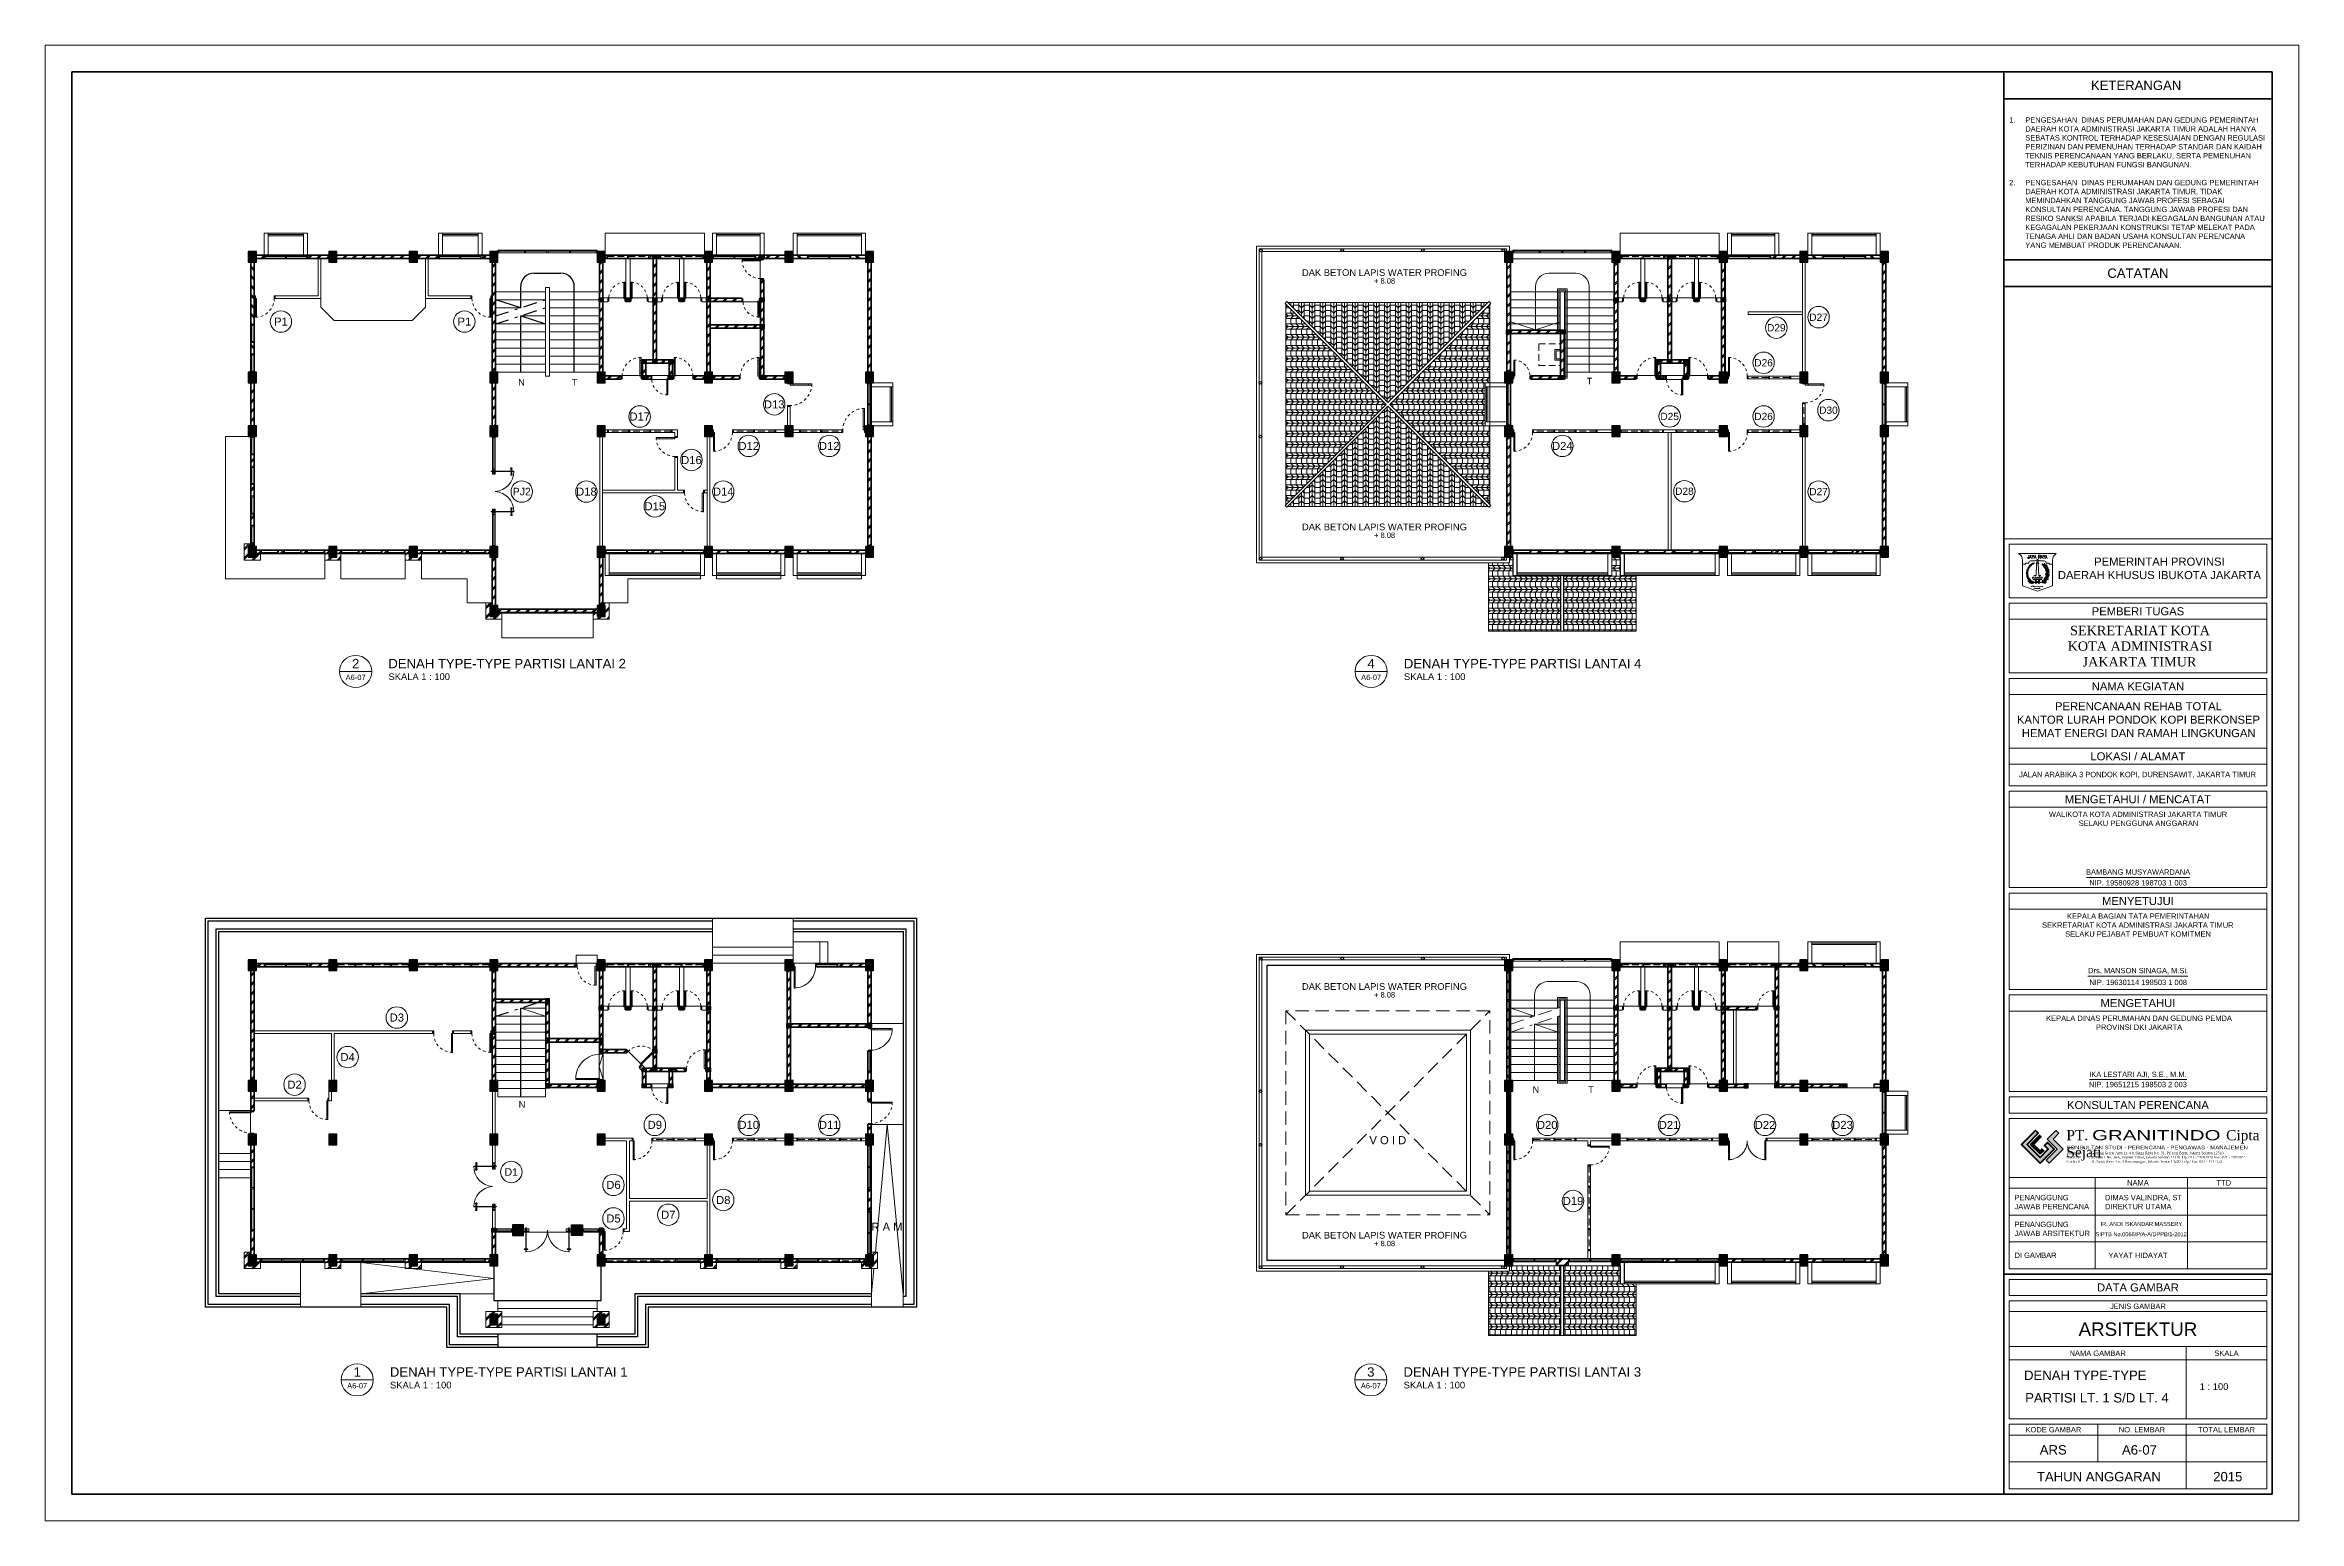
# Model space of a CAD drawing. Header units: millimetres. Extents: x -11 to 1625, y -267 to 195.
# Drawn here: x 995.2 to 1079.2, y -212 to -157 of the extents above; entities that cross this region are included whole.
import ezdxf
from ezdxf.enums import TextEntityAlignment as Align

# ---------------------------------------------------------------- set-up
doc = ezdxf.new("R2010")
doc.units = ezdxf.units.MM
doc.linetypes.add('DASHDOT', pattern=[1, 0.5, -0.25, 0, -0.25])
doc.linetypes.add('HIDDEN', pattern=[0.375, 0.25, -0.125])
for name, color, linetype, lineweight in [('ars', 11, 'Continuous', 5), ('atap', 7, 'Continuous', 20), ('dinding', 5, 'Continuous', 15), ('GRS KOP', 1, 'Continuous', 35), ('KOLOM', 1, 'Continuous', 30), ('kop', 7, 'Continuous', 20), ('kus', 63, 'Continuous', 15), ('KUSEN', 30, 'Continuous', 15), ('lan', 7, 'Continuous', 15), ('logo', 7, 'Continuous', 50), ('not', 7, 'Continuous', 20), ('PARTISI', 190, 'Continuous', 9), ('SANITAIR', 4, 'Continuous', 5), ('sol kol', 8, 'Continuous', 0), ('tem', 5, 'Continuous', 20)]:
    doc.layers.add(name, color=color, linetype=linetype, lineweight=lineweight)
doc.styles.add('BARU', font='complex.shx')
doc.styles.add('S', font='SIMPLEX', dxfattribs={"width": 1.1})
doc.styles.get("Standard").update_dxf_attribs({"font": 'ARIALUNI.TTF'})
pattern_1 = [(45, (1013.4393, -205.53987), (-0.1767767, 0.1767767), []), (45, (1013.5018, -205.53987), (-0.1767767, 0.1767767), [])]
pattern_2 = [(45, (1014.4393, -205.53987), (-0.1767767, 0.1767767), []), (45, (1014.5018, -205.53987), (-0.1767767, 0.1767767), [])]
pattern_3 = [(45, (1012.4393, -205.53987), (-0.1767767, 0.1767767), []), (45, (1012.5018, -205.53987), (-0.1767767, 0.1767767), [])]
pattern_4 = [(45, (1012.4393, -177.46464), (-0.1767767, 0.1767767), []), (45, (1012.5018, -177.46464), (-0.1767767, 0.1767767), [])]
pattern_5 = [(45, (1013.4393, -177.46464), (-0.1767767, 0.1767767), []), (45, (1013.5018, -177.46464), (-0.1767767, 0.1767767), [])]
pattern_6 = [(45, (643.21416, -330), (-0.1767767, 0.1767767), []), (45, (643.27666, -330), (-0.1767767, 0.1767767), [])]
pattern_7 = [(45, (1002.4393, -202.28987), (-0.1767767, 0.1767767), []), (45, (1002.5018, -202.28987), (-0.1767767, 0.1767767), [])]
pattern_8 = [(45, (1050.26178, -202.36487), (-0.1767767, 0.1767767), []), (45, (1050.32428, -202.36487), (-0.1767767, 0.1767767), [])]
pattern_9 = [(45, (1051.26178, -202.36487), (-0.1767767, 0.1767767), []), (45, (1051.32428, -202.36487), (-0.1767767, 0.1767767), [])]
pattern_10 = [(45, (1053.76178, -176.08964), (-0.1767767, 0.1767767), []), (45, (1053.82428, -176.08964), (-0.1767767, 0.1767767), [])]
pattern_11 = [(45, (1052.76178, -176.08964), (-0.1767767, 0.1767767), []), (45, (1052.82428, -176.08964), (-0.1767767, 0.1767767), [])]
pattern_12 = [(45, (731.21416, -271), (-0.1767767, 0.1767767), []), (45, (731.27666, -271), (-0.1767767, 0.1767767), [])]
pattern_13 = [(45, (731.21416, -244.59977), (-0.1767767, 0.1767767), []), (45, (731.27666, -244.59977), (-0.1767767, 0.1767767), [])]

msp = doc.modelspace()

# ---------------------------------------------------------------- texts
at = {"layer": 'not', "char_height": 0.25, "attachment_point": 1}
for s, width, insert in [('\\pi0.026688;N', 0.25, (1012.8170747, -169.4382054)), ('\\pi0.026006;T', 0.25, (1014.8170747, -169.4382054)), ('\\pi0.028836;T', 0.255660113, (1052.6390317, -169.3982054)), ('\\pi0.045177;N', 0.286976707, (1012.8186998, -196.3548325)), ('\\pi0.028606;N', 0.253834895, (1050.6196402, -195.7984375)), ('\\pi0.027924;T', 0.253834895, (1052.6946402, -195.7984375))]:
    msp.add_mtext_dynamic_manual_height_columns(s, width=width, gutter_width=12.5, heights=[0], dxfattribs=dict(at, insert=insert))

# ---------------------------------------------------------------- blocks, each defined once
blk = doc.blocks.new('logo granitindo baru')
at = {"layer": 'logo'}
for points in [[(1.03, 1.463), (0.916, 1.574), (0.366, 1.024), (1.1, 0.289), (1.652, 0.843), (1.392, 1.098), (1.281, 0.987), (1.423, 0.84), (1.102, 0.519), (0.594, 1.025)], [(1.721, 1.576), (1.381, 1.236), (1.771, 0.842), (1.341, 0.407), (1.454, 0.294), (2.001, 0.844), (1.609, 1.237), (1.835, 1.464)]]:
    blk.add_hatch(color=8, dxfattribs=at).paths.add_polyline_path(points)
blk.add_lwpolyline([(1.03, 1.463), (0.916, 1.574), (0.366, 1.024), (1.1, 0.289), (1.652, 0.843), (1.392, 1.098), (1.281, 0.987), (1.423, 0.84), (1.102, 0.519), (0.594, 1.025), (1.03, 1.463), (0.916, 1.574)], dxfattribs=at)
at = {"layer": 'logo', "lineweight": 13}
for points in [[(1.089, 1.403), (0.713, 1.026), (1.101, 0.638), (1.258, 0.794)], [(1.112, 1.38), (0.759, 1.026), (1.101, 0.683), (1.235, 0.817)], [(1.134, 1.357), (0.803, 1.026), (1.101, 0.728), (1.213, 0.839)], [(1.157, 1.334), (0.85, 1.026), (1.101, 0.775), (1.189, 0.863)]]:
    blk.add_lwpolyline(points, dxfattribs=at)
at = {"layer": 'logo', "lineweight": 0}
blk.add_lwpolyline([(1.721, 1.576), (1.381, 1.236), (1.771, 0.842), (1.341, 0.407), (1.454, 0.294), (2.001, 0.844), (1.609, 1.237), (1.835, 1.464), (1.721, 1.576)], dxfattribs=at)
at = {"layer": 'logo', "insert": (2.134, 0.975), "char_height": 0.1, "attachment_point": 1}
blk.add_mtext_dynamic_manual_height_columns('{\\f@Arial Unicode MS|b0|i0|c0|p34;\\H1.4x;\\W1.2;KONSULTAN STUDI - PERENCANA - PENGAWAS - MANAJEMEN\\fTimes New Roman|b0|i0|c0|p18;\\P\\pt0.9;\\H0.71429x;\\W1;Domisili ^I: Gedung Graha Arsa Lt. 4 Jl.Siaga Raya No. 31, Pejaten Barat, Jakarta Selatan 12510\\PStudio I ^I: Jl. Batu I No. 36A, Pejaten Timur, Jakarta Selatan 12510 Tlp. 021 - 71082879 Fax. 021 - 7972072\\PStudio II          : Jl. Sawo Raya No. 4 Rawamangun, Jakarta Timur 13220 Telp / Fax. 021 - 4717152}', width=9.56937, gutter_width=0, heights=[1.67], dxfattribs=at)
at = {"layer": 'logo', "insert": (2.134, 1.589), "char_height": 0.4, "width": 7.66452, "attachment_point": 1}
blk.add_mtext('{\\fTimes New Roman|b0|i0|c0|p18;PT. \\fCityBlueprint|b0|i0|c2|p2;\\W1.5;GRANITINDO \\fTimes New Roman|b0|i0|c0|p18;\\W1;Cipta Sejati}', dxfattribs=at)
blk = doc.blocks.new('kop')
at = {"layer": 'ars'}
for p, q in [((74.521, 35.599), (74.496, 35.614)), ((74.534, 35.595), (74.538, 35.581)), ((74.578, 35.526), (74.553, 35.541)), ((74.578, 35.526), (74.581, 35.555)), ((74.6, 35.468), (74.612, 35.457)), ((74.614, 35.467), (74.614, 35.452)), ((74.634, 35.366), (74.615, 35.388)), ((74.631, 35.289), (74.635, 35.273)), ((74.634, 35.366), (74.643, 35.394)), ((74.642, 35.304), (74.637, 35.29)), ((74.472, 34.989), (74.502, 34.992)), ((74.537, 35.048), (74.537, 35.078)), ((74.552, 35.066), (74.578, 35.081)), ((74.621, 35.202), (74.607, 35.228)), ((74.621, 35.202), (74.64, 35.225))]:
    blk.add_line(p, q, dxfattribs=at)
for centre, radius, start, end in [((73.816, 35.253), 0.061, 2.2926, 66.75394), ((73.901, 35.312), 0.061, 182.2926, 246.75394), ((73.906, 35.362), 0.061, 172.39949, 236.86083), ((73.812, 35.319), 0.061, 352.39949, 56.86083), ((73.916, 35.414), 0.061, 164.61904, 229.08037), ((73.817, 35.384), 0.061, 344.61904, 49.08037), ((73.933, 35.316), 0.061, 120.67989, 185.14122), ((74.278, 35.315), 0.405, 114.0856, 237.63251), ((73.842, 35.364), 0.061, 300.67989, 5.14122), ((73.923, 35.456), 0.0488, 158.86486, 223.3262), ((73.936, 35.271), 0.061, 130.573, 195.03434), ((73.852, 35.424), 0.061, 292.89943, 357.36077), ((73.937, 35.365), 0.061, 112.89943, 177.36077), ((73.842, 35.44), 0.0488, 338.86486, 43.3262), ((73.837, 35.302), 0.061, 310.573, 15.03434), ((73.873, 35.469), 0.0488, 287.14526, 351.60659), ((73.935, 35.415), 0.0488, 107.14526, 171.60659), ((73.942, 35.493), 0.0488, 150.29963, 214.76097), ((73.859, 35.489), 0.0488, 330.29963, 34.76097), ((73.948, 35.451), 0.0488, 98.58003, 163.04136), ((73.894, 35.513), 0.0488, 278.58003, 343.04136), ((73.961, 35.528), 0.0488, 145.79893, 210.26027), ((73.879, 35.531), 0.0488, 325.79893, 30.26027), ((73.916, 35.552), 0.0488, 274.07933, 338.54067), ((73.965, 35.485), 0.0488, 94.07933, 158.54067), ((73.985, 35.56), 0.0488, 139.36791, 203.82924), ((73.904, 35.572), 0.0488, 319.36791, 23.82924), ((73.984, 35.517), 0.0488, 87.6483, 152.10964), ((73.943, 35.589), 0.0488, 267.6483, 332.10964), ((74.012, 35.589), 0.0488, 133.84164, 198.30297), ((73.932, 35.609), 0.0488, 313.84164, 18.30297), ((74.007, 35.547), 0.0488, 82.12203, 146.58337), ((73.973, 35.622), 0.0488, 262.12203, 326.58337), ((74.036, 35.612), 0.0439, 126.62395, 191.08528), ((73.967, 35.639), 0.0439, 306.62395, 11.08528), ((74.026, 35.575), 0.0439, 74.90434, 139.36568), ((74.005, 35.646), 0.0439, 254.90434, 319.36568), ((74, 35.656), 0.0352, 303.96096, 8.42229), ((74.054, 35.632), 0.0352, 123.96096, 188.42229), ((74.045, 35.603), 0.0352, 72.24135, 136.70269), ((74.03, 35.66), 0.0352, 252.24135, 316.70269), ((74.027, 35.676), 0.0352, 297.74061, 2.20194), ((74.078, 35.647), 0.0352, 117.74061, 182.20194), ((74.066, 35.619), 0.0352, 66.021, 130.48234), ((74.057, 35.677), 0.0352, 246.021, 310.48234), ((74.097, 35.661), 0.0281, 113.40069, 177.86202), ((74.058, 35.688), 0.0281, 293.40069, 357.86202), ((74.086, 35.64), 0.0281, 61.68108, 126.14242), ((74.082, 35.687), 0.0281, 241.68108, 306.14242), ((74.082, 35.701), 0.0281, 293.40069, 357.86202), ((74.121, 35.674), 0.0281, 113.40069, 177.86202), ((74.11, 35.653), 0.0281, 61.68108, 126.14242), ((74.106, 35.7), 0.0281, 241.68108, 306.14242), ((74.117, 35.713), 0.0281, 260.93685, 325.39819), ((74.136, 35.669), 0.0281, 80.93685, 145.39819), ((74.232, 35.315), 0.405, 302.36749, 44.48513), ((74.485, 35.674), 0.0613, 235.51536, 280.6207), ((74.445, 35.613), 0.0507, 1.42482, 71.62404), ((74.541, 35.601), 0.0613, 235.51536, 280.6207), ((74.589, 35.652), 0.0795, 151.18188, 225.99565), ((74.502, 35.54), 0.0507, 1.42482, 71.62404), ((74.526, 35.44), 0.0795, 20.9123, 95.72607), ((74.592, 35.547), 0.0795, 200.9123, 275.72607), ((74.464, 35.633), 0.0795, 331.18188, 45.99565), ((74.611, 35.596), 0.0507, 162.59462, 232.79384), ((74.623, 35.449), 0.0613, 217.22881, 262.33415), ((74.538, 35.6), 0.0613, 313.59796, 358.7033), ((74.663, 35.361), 0.0795, 171.16409, 245.97786), ((74.552, 35.301), 0.0795, 351.16409, 65.97786), ((74.566, 35.403), 0.0507, 343.13827, 53.33749), ((74.562, 35.252), 0.0507, 331.52956, 41.72878), ((74.684, 35.504), 0.0795, 133.19986, 208.01363), ((74.559, 35.525), 0.0795, 313.19986, 28.01363), ((74.682, 35.427), 0.0507, 150.06789, 220.26711), ((74.688, 35.241), 0.0507, 128.27812, 198.47734), ((74.721, 35.315), 0.0795, 113.30268, 188.11645), ((74.611, 35.377), 0.0795, 293.30268, 8.11645), ((74.611, 35.447), 0.0613, 301.07123, 346.17657), ((73.829, 35.191), 0.061, 12.66278, 77.12411), ((73.902, 35.264), 0.061, 192.66278, 257.12411), ((73.907, 35.225), 0.061, 200.21515, 264.67648), ((73.844, 35.143), 0.061, 20.21515, 84.67648), ((73.921, 35.183), 0.061, 206.16011, 270.62144), ((73.867, 35.095), 0.061, 26.16011, 90.62144), ((73.943, 35.23), 0.061, 140.94317, 205.40451), ((73.841, 35.243), 0.061, 320.94317, 25.40451), ((73.941, 35.145), 0.061, 208.50798, 272.96932), ((73.891, 35.055), 0.061, 28.50798, 92.96932), ((73.957, 35.19), 0.061, 140.94317, 205.40451), ((73.854, 35.203), 0.061, 320.94317, 25.40451), ((73.921, 35.015), 0.061, 40.03108, 104.49242), ((73.953, 35.113), 0.061, 220.03108, 284.49242), ((73.974, 35.153), 0.061, 146.90284, 211.36418), ((73.871, 35.155), 0.061, 326.90284, 31.36418), ((73.956, 34.978), 0.061, 49.20062, 113.66196), ((73.971, 35.08), 0.061, 229.20062, 293.66196), ((73.997, 35.115), 0.061, 146.69526, 211.1566), ((73.893, 35.117), 0.061, 326.69526, 31.1566), ((74.021, 35.084), 0.061, 144.86352, 209.32486), ((73.918, 35.089), 0.061, 324.86352, 29.32486), ((73.99, 34.949), 0.061, 44.42228, 108.88361), ((74.014, 35.049), 0.061, 224.42228, 288.88361), ((74.049, 35.054), 0.061, 144.49027, 208.9516), ((73.946, 35.059), 0.061, 324.49027, 28.9516), ((74.08, 35.031), 0.061, 156.18026, 220.64159), ((73.978, 35.016), 0.061, 336.18026, 40.64159), ((74.567, 35.052), 0.0795, 137.1076, 211.92137), ((74.441, 35.064), 0.0795, 317.1076, 31.92137), ((74.547, 34.969), 0.0507, 83.44322, 153.64244), ((74.537, 35.042), 0.0613, 234.44656, 279.55191), ((74.569, 34.993), 0.0612, 69.89618, 144.70994), ((74.541, 35.085), 0.0612, 249.89618, 324.70994), ((74.582, 35.119), 0.0613, 176.98724, 222.09259), ((74.509, 35.12), 0.0507, 302.89671, 13.09593), ((74.644, 35.186), 0.0795, 153.08913, 227.9029), ((74.627, 35.286), 0.0613, 205.62009, 250.72544), ((74.52, 35.163), 0.0795, 333.08913, 47.9029), ((74.629, 35.078), 0.0507, 106.58179, 176.78101), ((74.591, 35.141), 0.0613, 257.58513, 302.69047), ((74.602, 35.228), 0.0795, 271.02002, 345.83379), ((74.68, 35.129), 0.0795, 91.02002, 165.83379), ((74.63, 35.285), 0.0613, 279.28146, 324.3868)]:
    blk.add_arc(centre, radius, start, end, dxfattribs=at)
at = {"layer": 'ars', "color": 11}
for centre, radius, start, end in [((74.491, 34.995), 0.0613, 158.86957, 203.97492), ((74.422, 35.02), 0.0507, 284.77904, 354.97826), ((74.44, 34.986), 0.016, 270, 302.36749)]:
    blk.add_arc(centre, radius, start, end, dxfattribs=at)
at = {"layer": 'ars'}
for points, start_tangent, end_tangent in [([(74.461, 35.651), (74.466, 35.634), (74.45, 35.624), (74.429, 35.623), (74.426, 35.64), (74.439, 35.661), (74.444, 35.672), (74.461, 35.663), (74.461, 35.651)], (0.714442, -0.699695), (0.714442, -0.699695)), ([(74.518, 35.578), (74.523, 35.561), (74.507, 35.551), (74.486, 35.55), (74.483, 35.567), (74.496, 35.588), (74.501, 35.599), (74.518, 35.589), (74.518, 35.578)], (0.714442, -0.699695), (0.714442, -0.699695)), ([(74.594, 35.435), (74.593, 35.416), (74.574, 35.412), (74.555, 35.418), (74.556, 35.435), (74.576, 35.451), (74.584, 35.459), (74.597, 35.445), (74.594, 35.435)], (0.458819, -0.88853), (0.458819, -0.88853)), ([(74.596, 35.277), (74.591, 35.26), (74.572, 35.259), (74.554, 35.269), (74.559, 35.285), (74.581, 35.297), (74.591, 35.303), (74.601, 35.287), (74.596, 35.277)], (0.270637, -0.962681), (0.270637, -0.962681)), ([(74.571, 35.605), (74.582, 35.591), (74.6, 35.598), (74.612, 35.615), (74.601, 35.627), (74.576, 35.629), (74.564, 35.631), (74.562, 35.612), (74.571, 35.605)], (0.149901, -0.988701), (0.149901, -0.988701)), ([(74.644, 35.445), (74.652, 35.429), (74.671, 35.432), (74.687, 35.445), (74.678, 35.46), (74.654, 35.467), (74.643, 35.472), (74.637, 35.453), (74.644, 35.445)], (-0.068112, -0.997678), (-0.068112, -0.997678)), ([(74.66, 35.272), (74.661, 35.253), (74.68, 35.25), (74.699, 35.256), (74.697, 35.273), (74.677, 35.288), (74.669, 35.297), (74.656, 35.282), (74.66, 35.272)], (-0.433585, -0.901113), (-0.433585, -0.901113)), ([(74.463, 35.013), (74.447, 35.004), (74.433, 35.018), (74.428, 35.037), (74.443, 35.045), (74.467, 35.037), (74.479, 35.034), (74.474, 35.016), (74.463, 35.013)], (-0.515761, -0.856733), (-0.515761, -0.856733)), ([(74.551, 35.127), (74.539, 35.113), (74.521, 35.122), (74.51, 35.139), (74.522, 35.151), (74.547, 35.151), (74.559, 35.152), (74.56, 35.133), (74.551, 35.127)], (-0.223771, -0.974642), (-0.223771, -0.974642)), ([(74.549, 35.011), (74.537, 34.997), (74.548, 34.981), (74.566, 34.972), (74.576, 34.985), (74.573, 35.01), (74.573, 35.022), (74.554, 35.021), (74.549, 35.011)], (-0.942817, -0.33331), (-0.942817, -0.33331)), ([(74.614, 35.117), (74.608, 35.1), (74.624, 35.089), (74.645, 35.088), (74.649, 35.104), (74.636, 35.126), (74.631, 35.137), (74.614, 35.128), (74.614, 35.117)], (-0.735998, -0.676983), (-0.735998, -0.676983))]:
    blk.add_spline(points, degree=3, dxfattribs=dict(at, start_tangent=start_tangent, end_tangent=end_tangent))
for points in [[(74.445, 34.97), (74.47, 34.975), (74.522, 34.973), (74.56, 34.955)], [(74.445, 34.97), (74.468, 34.959), (74.518, 34.947), (74.56, 34.955)]]:
    blk.add_spline(points, degree=3, dxfattribs=at)
at = {"layer": 'GRS KOP'}
for p, q in [((73, 1), (73, 54)), ((83, 1), (83, 54)), ((73, 53), (83, 53)), ((73, 47), (83, 47)), ((73, 46), (83, 46)), ((73, 9.2), (83, 9.2))]:
    blk.add_line(p, q, dxfattribs=at)
blk.add_lwpolyline([(1, 54), (83, 54), (83, 1), (1, 1)], close=True, dxfattribs=at)
at = {"layer": 'kop', "color": 7}
for p, q in [((84, 55), (0, 55)), ((0, 55), (0, 0)), ((84, 55), (84, 0)), ((84, 55), (84, 0)), ((74.205, 35.69), (74.305, 35.69)), ((74.225, 35.67), (74.205, 35.23)), ((74.235, 35.698), (74.275, 35.698)), ((74.285, 35.67), (74.305, 35.23)), ((74.075, 35.17), (74.124, 35.17)), ((74.075, 35.17), (74.095, 35.09)), ((74.095, 35.09), (74.415, 35.09)), ((74.124, 35.23), (74.124, 35.228)), ((74.124, 35.23), (74.205, 35.23)), ((74.124, 35.228), (74.129, 35.228)), ((74.124, 35.17), (74.134, 35.13)), ((74.134, 35.13), (74.376, 35.13)), ((74.195, 35.15), (74.235, 35.15)), ((74.275, 35.15), (74.315, 35.15)), ((74.305, 35.23), (74.386, 35.23)), ((74.376, 35.13), (74.386, 35.17)), ((74.381, 35.228), (74.386, 35.228)), ((74.386, 35.23), (74.386, 35.228)), ((74.386, 35.17), (74.435, 35.17)), ((74.415, 35.09), (74.435, 35.17)), ((0, 0), (84, 0))]:
    blk.add_line(p, q, dxfattribs=at)
at = {"layer": 'kop'}
for p, q in [((83, 36.6), (73, 36.6)), ((73.2, 34.4), (73.2, 36.4)), ((82.8, 36.4), (73.2, 36.4)), ((82.8, 34.4), (82.8, 36.4)), ((82.8, 34.4), (73.2, 34.4)), ((73.2, 31.6), (73.2, 34.2)), ((82.8, 34.2), (73.2, 34.2)), ((82.8, 31.6), (82.8, 34.2)), ((82.8, 33.6), (73.2, 33.6)), ((82.8, 31.6), (73.2, 31.6)), ((73.2, 27.4), (73.2, 31.4)), ((82.8, 31.4), (73.2, 31.4)), ((82.8, 27.4), (82.8, 31.4)), ((82.8, 30.8), (73.2, 30.8)), ((82.8, 28.8), (73.2, 28.8)), ((82.8, 28.2), (73.2, 28.2)), ((82.8, 27.4), (73.2, 27.4)), ((73.2, 23.6), (73.2, 27.2)), ((82.8, 27.2), (73.2, 27.2)), ((82.8, 23.6), (82.8, 27.2)), ((82.8, 26.6), (73.2, 26.6)), ((82.8, 23.6), (73.2, 23.6)), ((76.089, 23.976), (79.928, 23.976)), ((73.2, 19.8), (73.2, 23.4)), ((82.8, 23.4), (73.2, 23.4)), ((82.8, 22.8), (73.2, 22.8)), ((82.8, 19.8), (82.8, 23.4)), ((76.127, 20.296), (79.863, 20.296)), ((82.8, 19.8), (73.2, 19.8)), ((73.2, 16), (73.2, 19.6)), ((82.8, 19.6), (73.2, 19.6)), ((82.8, 16), (82.8, 19.6)), ((82.8, 19), (73.2, 19)), ((82.8, 16), (73.2, 16)), ((73.2, 9.4), (73.2, 15)), ((82.8, 15), (73.2, 15)), ((82.8, 9.4), (82.8, 15)), ((82.8, 12.8), (73.2, 12.8)), ((76.4, 9.4), (76.4, 12.8)), ((79.842, 9.4), (79.842, 12.8)), ((82.8, 12.4), (73.2, 12.4)), ((73.2, 12.4), (73.2, 11.4)), ((82.8, 11.4), (73.2, 11.4)), ((82.8, 10.4), (73.2, 10.4)), ((82.8, 9.4), (73.2, 9.4)), ((73.2, 7.8), (82.8, 7.8)), ((73.2, 6.5), (82.8, 6.5)), ((73.2, 6), (82.8, 6)), ((79.8, 3.8), (79.8, 6.5)), ((76.5, 2.2), (76.5, 3.6)), ((79.8, 1.2), (79.8, 3.6)), ((73.2, 3.2), (82.8, 3.2)), ((73.2, 2.2), (82.8, 2.2))]:
    blk.add_line(p, q, dxfattribs=at)
at = {"layer": 'kop', "color": 5}
for p, q in [((74.955, 36.05), (73.555, 36.05)), ((73.695, 35.81), (73.695, 34.85)), ((73.695, 35.65), (73.815, 35.65)), ((73.815, 35.69), (73.815, 35.65)), ((73.815, 35.69), (73.935, 35.69)), ((73.935, 35.73), (73.935, 35.69)), ((74.575, 35.73), (74.575, 35.69)), ((74.695, 35.69), (74.575, 35.69)), ((74.695, 35.69), (74.695, 35.65)), ((74.815, 35.65), (74.695, 35.65)), ((74.815, 35.81), (74.815, 34.85)), ((73.695, 34.85), (74.255, 34.65)), ((74.225, 34.95), (74.171, 35.022)), ((74.255, 34.986), (74.203, 35.046)), ((74.225, 34.95), (74.21, 34.93)), ((74.255, 34.986), (74.307, 35.046)), ((74.255, 34.65), (74.815, 34.85)), ((74.285, 34.95), (74.339, 35.022)), ((74.285, 34.95), (74.3, 34.93))]:
    blk.add_line(p, q, dxfattribs=at)
at = {"layer": 'kop', "color": 7}
for points in [[(74.235, 35.698), (74.233, 35.701), (74.231, 35.704), (74.229, 35.707), (74.228, 35.71), (74.227, 35.713), (74.227, 35.715), (74.226, 35.718), (74.226, 35.72), (74.226, 35.723), (74.226, 35.725), (74.226, 35.728), (74.226, 35.731), (74.226, 35.733), (74.227, 35.736), (74.228, 35.738), (74.229, 35.741), (74.23, 35.743), (74.232, 35.746), (74.234, 35.749), (74.236, 35.753), (74.24, 35.758), (74.244, 35.763), (74.249, 35.77), (74.255, 35.778)], [(74.275, 35.698), (74.277, 35.701), (74.279, 35.704), (74.281, 35.707), (74.282, 35.71), (74.283, 35.713), (74.283, 35.715), (74.284, 35.718), (74.284, 35.72), (74.284, 35.723), (74.284, 35.725), (74.284, 35.728), (74.284, 35.731), (74.284, 35.733), (74.283, 35.736), (74.282, 35.738), (74.281, 35.741), (74.28, 35.743), (74.278, 35.746), (74.276, 35.749), (74.274, 35.753), (74.27, 35.758), (74.266, 35.763), (74.261, 35.77), (74.255, 35.778)]]:
    blk.add_lwpolyline(points, dxfattribs=at)
at = {"layer": 'kop', "color": 1}
blk.add_lwpolyline([(74.07, 34.97), (74.44, 34.97)], close=True, dxfattribs=at)
at = {"layer": 'kop', "color": 5}
for points in [[(74.21, 34.97), (74.18, 34.93)], [(74.3, 34.97), (74.33, 34.93)]]:
    blk.add_lwpolyline(points, dxfattribs=at)
at = {"layer": 'kop'}
blk.add_lwpolyline([(76.189, 16.449), (79.826, 16.449)], dxfattribs=at)
for points in [[(73.2, 15.2), (82.8, 15.2), (82.8, 15.8), (73.2, 15.8)], [(73.2, 8.4), (82.8, 8.4), (82.8, 9), (73.2, 9)], [(73.2, 3.8), (82.8, 3.8), (82.8, 8.2), (73.2, 8.2)], [(73.2, 1.2), (82.8, 1.2), (82.8, 3.6), (73.2, 3.6)]]:
    blk.add_lwpolyline(points, close=True, dxfattribs=at)
at = {"layer": 'kop', "color": 5}
for centre, radius, start, end in [((73.419, 35.81), 0.276, 0, 60.51287), ((73.975, 35.73), 0.04, 90, 180), ((74.535, 35.73), 0.04, 0, 90), ((75.091, 35.81), 0.276, 119.48713, 180), ((74.187, 35.034), 0.02, 36.8699, 216.8699), ((74.323, 35.034), 0.02, 323.1301, 143.1301)]:
    blk.add_arc(centre, radius, start, end, dxfattribs=at)
at = {"layer": 'kop', "color": 7}
for centre, radius, start, end in [((74.198, 35.663), 0.0283, 15, 75), ((74.312, 35.663), 0.0283, 105, 165), ((74.079, 35.119), 0.12, 15, 65.38943), ((74.255, 35.15), 0.02, 0, 180), ((74.431, 35.119), 0.12, 114.61057, 165)]:
    blk.add_arc(centre, radius, start, end, dxfattribs=at)
at = {"layer": 'kop', "color": 1}
blk.add_arc((74.07, 34.986), 0.016, 237.63251, 270, dxfattribs=at)
at = {"layer": 'kop', "color": 5}
for points in [[(74.255, 35.83), (74.232, 35.807), (74.2, 35.793), (74.12, 35.782), (74.046, 35.777), (73.975, 35.77)], [(74.255, 35.83), (74.278, 35.807), (74.31, 35.793), (74.39, 35.782), (74.464, 35.777), (74.535, 35.77)], [(74.023, 34.99), (74.006, 34.984), (73.974, 34.992), (73.925, 35.01), (73.891, 35.041)], [(74.038, 34.971), (74.016, 34.967), (73.997, 34.959), (73.964, 34.956), (73.932, 34.964)], [(74.082, 34.965), (74.066, 34.956), (74.034, 34.952), (74.006, 34.952), (73.992, 34.948)], [(74.015, 34.807), (74.089, 34.844), (74.162, 34.807), (74.249, 34.833), (74.326, 34.809), (74.4, 34.83), (74.45, 34.817)], [(74.125, 34.97), (74.104, 34.959), (74.093, 34.947), (74.051, 34.932), (74.033, 34.937)], [(74.113, 34.984), (74.085, 34.986), (74.071, 34.993), (74.051, 34.993)], [(74.125, 34.97), (74.112, 34.996), (74.085, 35.02), (74.081, 35.031)], [(74.12, 34.747), (74.16, 34.759), (74.204, 34.744), (74.255, 34.753), (74.3, 34.744), (74.332, 34.758), (74.357, 34.749)]]:
    blk.add_spline(points, degree=3, dxfattribs=at)
at = {"xscale": 0.9500000000000455, "yscale": 0.9500000000000455, "zscale": 0.9500000000000455}
blk.add_blockref('logo granitindo baru', (73.307, 13.056), dxfattribs=at)
at = {"layer": 'kop'}
for s, height, p in [('KETERANGAN ', 0.35, (78, 53.5)), ('CATATAN', 0.35, (78, 46.5)), ('DAERAH KHUSUS IBUKOTA JAKARTA', 0.29998, (78.8, 35.25)), ('PEMERINTAH PROVINSI', 0.29998, (78.8, 35.75)), ('PEMBERI TUGAS', 0.3, (78, 33.9)), ('NAMA KEGIATAN', 0.3, (78, 31.1)), ('LOKASI / ALAMAT', 0.3, (78, 28.5)), ('JALAN ARABIKA 3 PONDOK KOPI, DURENSAWIT, JAKARTA TIMUR', 0.2, (77.986, 27.8)), ('MENGETAHUI / MENCATAT', 0.3, (78, 26.9)), ('BAMBANG MUSYAWARDANA', 0.19926, (78.007, 24.183)), ('NIP. 19580928 198703 1 003', 0.19926, (78.007, 23.78)), ('MENYETUJUI', 0.3, (78, 23.1)), ('Drs. MANSON SINAGA, M.Si.', 0.19926, (78.009, 20.496)), ('NIP. 19630114 198503 1 008', 0.19926, (78.009, 20.071)), ('MENGETAHUI', 0.3, (78, 19.3)), ('NIP. 19651215 198503 2 003', 0.2, (77.999, 16.264)), ('IKA LESTARI AJI, S.E., M.M.', 0.2, (77.999, 16.625)), ('KONSULTAN PERENCANA', 0.3, (78, 15.5)), ('NAMA', 0.2, (78, 12.6)), ('TTD', 0.2, (81.2, 12.6)), ('DATA GAMBAR', 0.3, (78, 8.7)), ('JENIS GAMBAR', 0.2, (78, 8)), ('ARSITEKTUR', 0.5, (78, 7.146)), ('NAMA GAMBAR', 0.2, (76.5, 6.25)), ('SKALA', 0.2, (81.3, 6.25)), ('KODE GAMBAR', 0.2, (74.85, 3.4)), ('NO. LEMBAR', 0.2, (78.15, 3.4)), ('TOTAL LEMBAR', 0.2, (81.3, 3.4)), ('ARS', 0.35, (74.844, 2.65)), ('TAHUN ANGGARAN', 0.35, (76.545, 1.65)), ('2015', 0.35, (81.349, 1.65))]:
    blk.add_text(s, height=height, dxfattribs=at).set_placement(p, align=Align.MIDDLE)
at = {"layer": 'kop', "color": 5, "style": 'BARU', "width": 0.9}
blk.add_text('JAYA RAYA', height=0.12, dxfattribs=at).set_placement((74.255, 35.93), align=Align.MIDDLE)
at = {"layer": 'kop'}
blk.add_text('SIPTB No.0066/P/A-A/DPPB/1-2012', height=0.15, dxfattribs=at).set_placement((78.122, 10.609), align=Align.CENTER)
for s, insert, char_height, width, attachment_point in [('\\pi-0.6,l0.6,t0.6;1.^IPENGESAHAN  DINAS PERUMAHAN DAN GEDUNG PEMERINTAH DAERAH KOTA ADMINISTRASI JAKARTA TIMUR ADALAH HANYA SEBATAS KONTROL TERHADAP KESESUAIAN DENGAN REGULASI PERIZINAN DAN PEMENUHAN TERHADAP STANDAR DAN KAIDAH TEKNIS PERENCANAAN YANG BERLAKU, SERTA PEMENUHAN TERHADAP KEBUTUHAN FUNGSI BANGUNAN.\\P\\P2.^IPENGESAHAN  DINAS PERUMAHAN DAN GEDUNG PEMERINTAH DAERAH KOTA ADMINISTRASI JAKARTA TIMUR, TIDAK MEMINDAHKAN TANGGUNG JAWAB PROFESI SEBAGAI KONSULTAN PERENCANA. TANGGUNG JAWAB PROFESI DAN RESIKO SANKSI APABILA TERJADI KEGAGALAN BANGUNAN ATAU KEGAGALAN PEKERJAAN KONSTRUKSI TETAP MELEKAT PADA TENAGA AHLI DAN BADAN USAHA KONSULTAN PERENCANA YANG MEMBUAT PRODUK PERENCANAAN.', (73.2, 49.875), 0.2, 9.6, 4), ('PENANGGUNG\\PJAWAB PERENCANA', (73.4, 12.15), 0.2, 8.33062, 1), ('DIMAS VALINDRA, ST\\PDIREKTUR UTAMA', (76.77, 12.15), 0.2, 8.16499, 1), ('PENANGGUNG\\PJAWAB ARSITEKTUR', (73.4, 11.15), 0.2, 8.79211, 1), ('IR. ANDI ISKANDAR MASSERY', (76.609, 11.143), 0.15, 4.04264, 1), ('DI GAMBAR', (73.4, 10), 0.2, 7.59768, 1)]:
    blk.add_mtext(s, dxfattribs=dict(at, insert=insert, char_height=char_height, width=width, attachment_point=attachment_point))
at = {"layer": 'kop', "attachment_point": 1, "style": 'BARU'}
for s, width, insert, char_height in [('\\pi1.4375;{\\fRomantic|b0|i0|c2|p2;SEKRETARIAT KOTA\\P\\pi1.3461;KOTA ADMINISTRASI\\P\\pi1.9027;JAKARTA TIMUR}', 7.94943, (74.033, 33.359), 0.35), ('\\pi0.65609;{\\fArial|b0|i0|c0|p34;WALIKOTA KOTA ADMINISTRASI JAKARTA TIMUR\\P\\pi1.7645;SELAKU PENGGUNA ANGGARAN}', 7.94943, (74.027, 26.434), 0.2), ('\\pi1.5072;{\\fArial|b0|i0|c0|p34;KEPALA BAGIAN TATA PEMERINTAHAN\\P\\pi0.57794;SEKRETARIAT KOTA ADMINISTRASI JAKARTA TIMUR\\P\\pi1.4412;SELAKU PEJABAT PEMBUAT KOMITMEN}', 8.28085, (73.847, 22.638), 0.2), ('\\pi1.1521;{\\fArial|b0|i0|c0|p34;KEPALA DINAS PERUMAHAN DAN GEDUNG PEMDA\\P\\pi3.0079;PROVINSI DKI JAKARTA}', 9.20836, (73.427, 18.833), 0.2)]:
    blk.add_mtext_dynamic_manual_height_columns(s, width=width, gutter_width=1.5, heights=[0], dxfattribs=dict(at, insert=insert, char_height=char_height))
at = {"layer": 'kop', "insert": (73.464, 30.51), "char_height": 0.3, "attachment_point": 1}
blk.add_mtext_dynamic_manual_height_columns('\\pi1.446;PERENCANAAN REHAB TOTAL \\P\\pi0.026798;KANTOR LURAH PONDOK KOPI BERKONSEP \\P\\pi0.21087;HEMAT ENERGI DAN RAMAH LINGKUNGAN', width=9.06362, gutter_width=1.5, heights=[0], dxfattribs=at)
at = {"layer": 'kop', "style": 'BARU', "flags": 4}
for p, height in [((73.8, 5.4), 0.35), ((73.8, 4.9), 0.35), ((80.303, 5.382), 0.25), ((73.8, 4.4), 0.35), ((80.303, 4.882), 0.25), ((80.303, 4.382), 0.25)]:
    blk.add_attdef('-', p, '', height=height, dxfattribs=at)
at = {"layer": 'kop', "flags": 4}
for tag, p in [('AR-00', (78.057, 2.648)), ('00', (81.238, 2.647))]:
    blk.add_attdef(tag, text='', height=0.35, dxfattribs=at).set_placement(p, align=Align.MIDDLE)
blk = doc.blocks.new('Ndtpd')
blk.add_line((0.75, 0), (-0.75, 0))
blk.add_circle((0, 0), 0.747)
at = {"flags": 4}
for tag, height, p in [('NO', 0.5, (0, 0.15)), ('NOLBR', 0.3, (0, -0.4))]:
    blk.add_attdef(tag, text='', height=height, dxfattribs=at).set_placement(p, align=Align.CENTER)
for tag, p, height in [('NDTPD', (1.52, 0.15), 0.5), ('SKALA', (1.52, -0.4), 0.3)]:
    blk.add_attdef(tag, p, '', height=height, dxfattribs=at)
blk = doc.blocks.new('K1')
at = {"layer": 'KOLOM'}
blk.add_lwpolyline([(0.2, 0.15), (-0.2, 0.15), (-0.2, -0.15), (0.2, -0.15), (0.2, 0.15)], dxfattribs=at)
blk = doc.blocks.new('P 70')
for points in [[(-0.735, 0.06), (-0.74, 0.06), (-0.74, 0.061), (-0.74, 0.1), (-0.78, 0.1), (-0.78, 0), (-0.74, 0), (-0.74, 0.056), (-0.735, 0.058)], [(-0.742, 0.002), (-0.778, 0.002), (-0.778, 0.098), (-0.742, 0.098)], [(-0.04, 0.8), (-0.08, 0.8), (-0.08, 0.68), (-0.04, 0.68)], [(-0.04, 0.68), (-0.08, 0.68), (-0.08, 0.22), (-0.04, 0.22)], [(-0.04, 0.1), (-0.08, 0.1), (-0.08, 0.22), (-0.04, 0.22)], [(-0.045, 0.06), (-0.04, 0.06), (-0.04, 0.061), (-0.04, 0.1), (0, 0.1), (0, 0), (-0.04, 0), (-0.04, 0.056), (-0.045, 0.058)], [(-0.038, 0.002), (-0.002, 0.002), (-0.002, 0.098), (-0.038, 0.098)]]:
    blk.add_lwpolyline(points, close=True)
at = {"linetype": 'HIDDEN', "ltscale": 0.3}
blk.add_lwpolyline([(-0.74, 0.1, -0.414214), (-0.04, 0.8, -1.303225)], format="xyb", dxfattribs=at)
blk = doc.blocks.new('KP')
at = {"layer": 'KOLOM'}
blk.add_lwpolyline([(0.075, -0.075), (-0.075, -0.075), (-0.075, 0.075), (0.075, 0.075), (0.075, -0.075)], dxfattribs=at)
blk = doc.blocks.new('P 60')
for points in [[(-0.635, 0.06), (-0.64, 0.06), (-0.64, 0.061), (-0.64, 0.1), (-0.68, 0.1), (-0.68, 0), (-0.64, 0), (-0.64, 0.056), (-0.635, 0.058)], [(-0.642, 0.002), (-0.678, 0.002), (-0.678, 0.098), (-0.642, 0.098)], [(-0.04, 0.7), (-0.04, 0.1), (-0.08, 0.1), (-0.08, 0.7)], [(-0.042, 0.698), (-0.042, 0.102), (-0.078, 0.102), (-0.078, 0.698)], [(-0.045, 0.06), (-0.04, 0.06), (-0.04, 0.061), (-0.04, 0.1), (0, 0.1), (0, 0), (-0.04, 0), (-0.04, 0.056), (-0.045, 0.058)], [(-0.038, 0.002), (-0.002, 0.002), (-0.002, 0.098), (-0.038, 0.098)]]:
    blk.add_lwpolyline(points, close=True)
at = {"linetype": 'HIDDEN', "ltscale": 0.3}
blk.add_lwpolyline([(-0.64, 0.1, -0.414214), (-0.04, 0.7, -1.303225)], format="xyb", dxfattribs=at)
blk = doc.blocks.new('P 80')
at = {"linetype": 'HIDDEN', "ltscale": 0.3}
blk.add_lwpolyline([(-0.84, 0.1, -0.414214), (-0.04, 0.9, -1.303225)], format="xyb", dxfattribs=at)
for points in [[(-0.04, 0.9), (-0.08, 0.9), (-0.08, 0.78), (-0.04, 0.78)], [(-0.835, 0.06), (-0.84, 0.06), (-0.84, 0.061), (-0.84, 0.1), (-0.88, 0.1), (-0.88, 0), (-0.84, 0), (-0.84, 0.056), (-0.835, 0.058)], [(-0.842, 0.002), (-0.878, 0.002), (-0.878, 0.098), (-0.842, 0.098)], [(-0.04, 0.78), (-0.08, 0.78), (-0.08, 0.22), (-0.04, 0.22)], [(-0.04, 0.1), (-0.08, 0.1), (-0.08, 0.22), (-0.04, 0.22)], [(-0.045, 0.06), (-0.04, 0.06), (-0.04, 0.061), (-0.04, 0.1), (0, 0.1), (0, 0), (-0.04, 0), (-0.04, 0.056), (-0.045, 0.058)], [(-0.038, 0.002), (-0.002, 0.002), (-0.002, 0.098), (-0.038, 0.098)]]:
    blk.add_lwpolyline(points, close=True)
blk = doc.blocks.new('NOTASI RUANG')
at = {"layer": 'not'}
for height, p in [(0.26, (-0.011, 0.3)), (0.175, (-0.009, -0.017))]:
    blk.add_attdef('RUANG', text='', height=height, dxfattribs=at).set_placement(p, align=Align.MIDDLE_CENTER)
blk = doc.blocks.new('P1')
at = {"lineweight": 5}
h = blk.add_hatch(dxfattribs=at)
h.set_pattern_fill('ANSI31', color=256, scale=0.020282, angle=-315, style=0)
h.set_pattern_definition([(179.99999863, (-506.106483, 1417.280242), (6.07e-11, 0.0025352112676), [])])
h.paths.add_polyline_path([(-1.729, 0.805, -1), (-1.693, 0.77, -1)])
h.paths.add_polyline_path([(-1.724, 0.801, 1), (-1.697, 0.774, 1)], flags=16)
h = blk.add_hatch(dxfattribs=at)
h.set_pattern_fill('ANSI31', color=256, scale=0.020282, angle=-315, style=0)
h.set_pattern_definition([(270.00000137, (1414.9464214, -503.7726625), (0.0025352112676, 6.07e-11), [])])
h.paths.add_polyline_path([(-1.528, 0.605, 1), (-1.564, 0.641, 1)])
h.paths.add_polyline_path([(-1.532, 0.609, -1), (-1.56, 0.637, -1)], flags=16)
h = blk.add_hatch(dxfattribs=at)
h.set_pattern_fill('ANSI31', color=256, scale=0.020282, angle=-315, style=0)
h.set_pattern_definition([(179.99999863, (-505.0458133, 1416.2195722), (6.07e-11, 0.0025352112676), [])])
h.paths.add_polyline_path([(-0.668, -0.255, -1), (-0.632, -0.291, -1)])
h.paths.add_polyline_path([(-0.664, -0.259, 1), (-0.636, -0.287, 1)], flags=16)
h = blk.add_hatch(dxfattribs=at)
h.set_pattern_fill('ANSI31', color=256, scale=0.020282, angle=-315, style=0)
h.set_pattern_definition([(270.00000137, (1416.0070912, -504.8333323), (0.0025352112676, 6.07e-11), [])])
h.paths.add_polyline_path([(-0.468, -0.455, 1), (-0.504, -0.42, 1)])
h.paths.add_polyline_path([(-0.472, -0.451, -1), (-0.499, -0.424, -1)], flags=16)
for p, q in [((-1.724, 0.801), (-1.697, 0.774)), ((-1.686, 0.781), (-1.623, 0.718)), ((-1.553, 0.648), (-1.616, 0.711)), ((-1.532, 0.609), (-1.56, 0.637)), ((-0.664, -0.259), (-0.636, -0.287)), ((-0.625, -0.28), (-0.562, -0.343)), ((-0.492, -0.413), (-0.555, -0.35)), ((-0.472, -0.451), (-0.499, -0.424))]:
    blk.add_line(p, q, dxfattribs=at)
at = {"color": 9, "lineweight": 5}
for p, q in [((-1.641, 0.7), (-1.704, 0.763)), ((-1.634, 0.693), (-1.571, 0.63)), ((-0.58, -0.361), (-0.643, -0.298)), ((-0.573, -0.368), (-0.51, -0.431))]:
    blk.add_line(p, q, dxfattribs=at)
at = {"color": 8, "lineweight": 5}
for p, q in [((-1.64, 0.701), (-1.703, 0.763)), ((-1.639, 0.702), (-1.701, 0.764)), ((-1.636, 0.705), (-1.697, 0.766)), ((-1.631, 0.71), (-1.692, 0.771)), ((-1.633, 0.694), (-1.57, 0.631)), ((-1.632, 0.695), (-1.57, 0.633)), ((-1.629, 0.698), (-1.568, 0.637)), ((-1.624, 0.703), (-1.563, 0.642)), ((-0.58, -0.36), (-0.642, -0.297)), ((-0.578, -0.358), (-0.64, -0.296)), ((-0.575, -0.356), (-0.636, -0.294)), ((-0.57, -0.351), (-0.631, -0.29)), ((-0.572, -0.367), (-0.51, -0.43)), ((-0.571, -0.366), (-0.509, -0.428)), ((-0.568, -0.363), (-0.507, -0.424)), ((-0.563, -0.358), (-0.502, -0.419))]:
    blk.add_line(p, q, dxfattribs=at)
for points in [[(-1.1, 1.241), (-1.701, 0.64), (-1.694, 0.633), (-1.093, 1.234), (-1.1, 1.241)], [(-1.273, 1.202), (-1.202, 1.273), (-1.061, 1.132), (-1.132, 1.061), (-1.273, 1.202)], [(-0.032, 0.173), (-0.633, -0.428), (-0.64, -0.421), (-0.039, 0.18), (-0.032, 0.173)], [(-0.071, 0), (0, 0.071), (-0.142, 0.212), (-0.212, 0.142), (-0.071, 0)]]:
    blk.add_lwpolyline(points)
at = {"lineweight": 9}
for points in [[(-1.153, 1.181), (-1.181, 1.153), (-1.216, 1.188), (-1.188, 1.216)], [(-1.082, 1.11), (-1.11, 1.082), (-1.181, 1.153), (-1.153, 1.181)], [(-0.163, 0.191), (-0.191, 0.163), (-0.12, 0.092), (-0.092, 0.12)], [(-0.092, 0.12), (-0.12, 0.092), (-0.085, 0.057), (-0.057, 0.085)]]:
    blk.add_lwpolyline(points, close=True, dxfattribs=at)
at = {"lineweight": 5}
for points in [[(-1.697, 0.801), (-1.724, 0.774)], [(-1.532, 0.637), (-1.56, 0.609)], [(-0.636, -0.259), (-0.664, -0.287)], [(-0.472, -0.424), (-0.499, -0.451)]]:
    blk.add_lwpolyline(points, dxfattribs=at)
for points in [[(-1.701, 0.64, 0.396093), (-0.672, 0.601)], [(-0.633, -0.428, -0.396093), (-0.672, 0.601)]]:
    blk.add_lwpolyline(points, format="xyb")
for centre in [(-1.167, 1.167), (-0.106, 0.106)]:
    blk.add_circle(centre, 0.04)
for centre, radius in [((-1.711, 0.788), 0.0254), ((-1.711, 0.788), 0.0195), ((-1.546, 0.623), 0.0254), ((-1.546, 0.623), 0.0195), ((-0.65, -0.273), 0.0254), ((-0.65, -0.273), 0.0195), ((-0.486, -0.437), 0.0254), ((-0.486, -0.437), 0.0195)]:
    blk.add_circle(centre, radius, dxfattribs=at)
blk = doc.blocks.new('NAV')
blk.add_circle((0, -0.4), 0.4)
at = {"style": 'S', "width": 0.75, "flags": 4}
blk.add_attdef('AV', text='', height=0.3, dxfattribs=at).set_placement((0, -0.4), align=Align.MIDDLE)

# ---------------------------------------------------------------- hatches: boundary and pattern name
at = {"layer": 'ars'}
h = msp.add_hatch(dxfattribs=at)
h.set_pattern_fill('TEMBOK', color=256, scale=0.25, angle=-90)
h.set_pattern_definition([(315, (1001.3643, -161.58964), (0.176777, 0.176777), []), (315, (1001.3643, -161.65214), (0.176777, 0.176777), [])])
h.paths.add_polyline_path([(1002.9893097, -167.4029751), (1002.9893097, -165.0896418), (1002.8893097, -165.0896418), (1002.8893097, -167.4029751)])
h = msp.add_hatch(dxfattribs=at)
h.set_pattern_fill('TEMBOK', color=256, scale=0.25)
h.set_pattern_definition([(45, (1000.5493, -172.96464), (-0.176777, 0.176777), []), (45, (1000.6118, -172.96464), (-0.176777, 0.176777), [])])
h.paths.add_polyline_path([(1003.0893097, -164.8396418), (1003.3793097, -164.8396418), (1003.3793097, -164.9396418), (1003.0893097, -164.9396418)])
h = msp.add_hatch(dxfattribs=at)
h.set_pattern_fill('TEMBOK', color=256, scale=0.25)
h.set_pattern_definition([(45, (1002.2693, -172.96464), (-0.176777, 0.176777), []), (45, (1002.3318, -172.96464), (-0.176777, 0.176777), [])])
h.paths.add_polyline_path([(1004.9993097, -164.8396418), (1005.7893097, -164.8396418), (1005.7893097, -164.9396418), (1004.9993097, -164.9396418)])
h = msp.add_hatch(dxfattribs=at)
h.set_pattern_fill('TEMBOK', color=256, scale=0.25)
h.set_pattern_definition([(45, (1013.9393, -177.46464), (-0.1767767, 0.1767767), []), (45, (1014.0018, -177.46464), (-0.1767767, 0.1767767), [])])
h.paths.add_polyline_path([(1008.7893097, -164.8396418), (1006.0893097, -164.8396418), (1006.0893097, -164.9396418), (1008.7893097, -164.9396418)])
h = msp.add_hatch(dxfattribs=at)
h.set_pattern_fill('TEMBOK', color=256, scale=0.25)
h.set_pattern_definition([(45, (1006.3293, -172.96464), (-0.176777, 0.176777), []), (45, (1006.3918, -172.96464), (-0.176777, 0.176777), [])])
h.paths.add_polyline_path([(1009.0893097, -164.8396418), (1009.8793097, -164.8396418), (1009.8793097, -164.9396418), (1009.0893097, -164.9396418)])
h = msp.add_hatch(dxfattribs=at)
h.set_pattern_fill('TEMBOK', color=256, scale=0.25)
h.set_pattern_definition([(45, (1008.4293, -172.96464), (-0.176777, 0.176777), []), (45, (1008.4918, -172.96464), (-0.176777, 0.176777), [])])
h.paths.add_polyline_path([(1011.4993097, -164.8396418), (1011.7893097, -164.8396418), (1011.7893097, -164.9396418), (1011.4993097, -164.9396418)])
h = msp.add_hatch(dxfattribs=at)
h.set_pattern_fill('TEMBOK', color=256, scale=0.25)
h.set_pattern_definition(pattern_5)
h.paths.add_polyline_path([(1011.9893097, -169.1896418), (1011.9893097, -165.0896418), (1011.8893097, -165.0896418), (1011.8893097, -169.1896418)])
h = msp.add_hatch(dxfattribs=at)
h.set_pattern_fill('TEMBOK', color=256, scale=0.25)
h.set_pattern_definition(pattern_5)
h.paths.add_polyline_path([(1015.9893097, -166.4146418), (1015.9893097, -165.0896418), (1015.8893097, -165.0896418), (1015.8893097, -166.4146418)])
h = msp.add_hatch(dxfattribs=at)
h.set_pattern_fill('TEMBOK', color=256, scale=0.25)
h.set_pattern_definition([(45, (1017.1593, -174.63964), (-0.176777, 0.176777), []), (45, (1017.2218, -174.63964), (-0.176777, 0.176777), [])])
h.paths.add_polyline_path([(1017.8643097, -164.8396418), (1017.7493097, -164.8396418), (1017.7493097, -164.9396418), (1017.8643097, -164.9396418)])
h = msp.add_hatch(dxfattribs=at)
h.set_pattern_fill('TEMBOK', color=256, scale=0.25)
h.set_pattern_definition(pattern_5)
h.paths.add_polyline_path([(1017.8893097, -164.9646418), (1017.8893097, -168.7146418), (1017.9893097, -168.7146418), (1017.9893097, -164.9646418)])
h = msp.add_hatch(dxfattribs=at)
h.set_pattern_fill('TEMBOK', color=256, scale=0.25)
h.set_pattern_definition([(45, (1017.4643, -174.63964), (-0.176777, 0.176777), []), (45, (1017.5268, -174.63964), (-0.176777, 0.176777), [])])
h.paths.add_polyline_path([(1018.1293097, -164.8396418), (1018.0143097, -164.8396418), (1018.0143097, -164.9396418), (1018.1293097, -164.9396418)])
h = msp.add_hatch(dxfattribs=at)
h.set_pattern_fill('TEMBOK', color=256, scale=0.25)
h.set_pattern_definition(pattern_5)
h.paths.add_polyline_path([(1019.9893097, -169.1896418), (1019.9893097, -165.0896418), (1019.8893097, -165.0896418), (1019.8893097, -169.1896418)])
h = msp.add_hatch(dxfattribs=at)
h.set_pattern_fill('TEMBOK', color=256, scale=0.25)
h.set_pattern_definition([(45, (1013.1343, -177.46464), (-0.1767767, 0.1767767), []), (45, (1013.1968, -177.46464), (-0.1767767, 0.1767767), [])])
h.paths.add_polyline_path([(1021.8643097, -164.8396418), (1021.7093097, -164.8396418), (1021.7093097, -164.9396418), (1021.8643097, -164.9396418)])
h = msp.add_hatch(dxfattribs=at)
h.set_pattern_fill('TEMBOK', color=256, scale=0.25)
h.set_pattern_definition(pattern_5)
h.paths.add_polyline_path([(1022.7893097, -164.8396418), (1022.0143097, -164.8396418), (1022.0143097, -164.9396418), (1022.7893097, -164.9396418)])
h = msp.add_hatch(dxfattribs=at)
h.set_pattern_fill('TEMBOK', color=256, scale=0.25)
h.set_pattern_definition([(315, (1018.8893, -163.31464), (-0.176777, -0.176777), []), (315, (1018.9518, -163.31464), (-0.176777, -0.176777), [])])
h.paths.add_polyline_path([(1023.6293097, -164.9396418), (1023.0893097, -164.9396418), (1023.0893097, -164.8396418), (1023.6293097, -164.8396418)])
h = msp.add_hatch(dxfattribs=at)
h.set_pattern_fill('TEMBOK', color=256, scale=0.25)
h.set_pattern_definition([(315, (1021.0493, -163.31464), (-0.176777, -0.176777), []), (315, (1021.1118, -163.31464), (-0.176777, -0.176777), [])])
h.paths.add_polyline_path([(1025.7893097, -164.9396418), (1025.2493097, -164.9396418), (1025.2493097, -164.8396418), (1025.7893097, -164.8396418)])
h = msp.add_hatch(dxfattribs=at)
h.set_pattern_fill('TEMBOK', color=256, scale=0.25)
h.set_pattern_definition(pattern_4)
h.paths.add_polyline_path([(1025.9893097, -169.1896418), (1025.9893097, -165.0896418), (1025.8893097, -165.0896418), (1025.8893097, -169.1896418)])
h = msp.add_hatch(dxfattribs=at)
h.set_pattern_fill('TEMBOK', color=256, scale=0.25)
h.set_pattern_definition(pattern_10)
h.paths.add_polyline_path([(1049.8117814, -169.1896418), (1049.8117814, -165.0896418), (1049.7117814, -165.0896418), (1049.7117814, -169.1896418)])
h = msp.add_hatch(dxfattribs=at)
h.set_pattern_fill('TEMBOK', color=256, scale=0.25)
h.set_pattern_definition(pattern_10)
h.paths.add_polyline_path([(1053.8117814, -166.4146418), (1053.8117814, -165.0896418), (1053.7117814, -165.0896418), (1053.7117814, -166.4146418)])
h = msp.add_hatch(dxfattribs=at)
h.set_pattern_fill('TEMBOK', color=256, scale=0.25)
h.set_pattern_definition([(45, (1054.98178, -174.63964), (-0.176777, 0.176777), []), (45, (1055.04428, -174.63964), (-0.176777, 0.176777), [])])
h.paths.add_polyline_path([(1055.6867814, -164.8396418), (1055.5717814, -164.8396418), (1055.5717814, -164.9396418), (1055.6867814, -164.9396418)])
h = msp.add_hatch(dxfattribs=at)
h.set_pattern_fill('TEMBOK', color=256, scale=0.25)
h.set_pattern_definition(pattern_10)
h.paths.add_polyline_path([(1055.7117814, -164.9646418), (1055.7117814, -168.7146418), (1055.8117814, -168.7146418), (1055.8117814, -164.9646418)])
h = msp.add_hatch(dxfattribs=at)
h.set_pattern_fill('TEMBOK', color=256, scale=0.25)
h.set_pattern_definition([(45, (1055.28678, -174.63964), (-0.176777, 0.176777), []), (45, (1055.34928, -174.63964), (-0.176777, 0.176777), [])])
h.paths.add_polyline_path([(1055.9517814, -164.8396418), (1055.8367814, -164.8396418), (1055.8367814, -164.9396418), (1055.9517814, -164.9396418)])
h = msp.add_hatch(dxfattribs=at)
h.set_pattern_fill('TEMBOK', color=256, scale=0.25)
h.set_pattern_definition(pattern_10)
h.paths.add_polyline_path([(1057.8117814, -169.1896418), (1057.8117814, -165.0896418), (1057.7117814, -165.0896418), (1057.7117814, -169.1896418)])
h = msp.add_hatch(dxfattribs=at)
h.set_pattern_fill('TEMBOK', color=256, scale=0.25)
h.set_pattern_definition([(45, (1050.95678, -177.46464), (-0.1767767, 0.1767767), []), (45, (1051.01928, -177.46464), (-0.1767767, 0.1767767), [])])
h.paths.add_polyline_path([(1060.6117814, -164.8396418), (1059.5317814, -164.8396418), (1059.5317814, -164.9396418), (1060.6117814, -164.9396418)])
h = msp.add_hatch(dxfattribs=at)
h.set_pattern_fill('TEMBOK', color=256, scale=0.25)
h.set_pattern_definition([(315, (1056.71178, -163.31464), (-0.176777, -0.176777), []), (315, (1056.77428, -163.31464), (-0.176777, -0.176777), [])])
h.paths.add_polyline_path([(1061.4517814, -164.9396418), (1060.9117814, -164.9396418), (1060.9117814, -164.8396418), (1061.4517814, -164.8396418)])
h = msp.add_hatch(dxfattribs=at)
h.set_pattern_fill('TEMBOK', color=256, scale=0.25)
h.set_pattern_definition([(315, (1058.87178, -163.31464), (-0.176777, -0.176777), []), (315, (1058.93428, -163.31464), (-0.176777, -0.176777), [])])
h.paths.add_polyline_path([(1063.6117814, -164.9396418), (1063.0717814, -164.9396418), (1063.0717814, -164.8396418), (1063.6117814, -164.8396418)])
h = msp.add_hatch(dxfattribs=at)
h.set_pattern_fill('TEMBOK', color=256, scale=0.25)
h.set_pattern_definition(pattern_11)
h.paths.add_polyline_path([(1063.8117814, -169.1896418), (1063.8117814, -165.0896418), (1063.7117814, -165.0896418), (1063.7117814, -169.1896418)])
h = msp.add_hatch(dxfattribs=at)
h.set_pattern_fill('TEMBOK', color=256, scale=0.25)
h.set_pattern_definition(pattern_5)
h.paths.add_polyline_path([(1021.9893097, -166.4146418), (1021.9893097, -165.7446418), (1021.8893097, -165.7446418), (1021.8893097, -166.4146418)])
h = msp.add_hatch(dxfattribs=at)
h.set_pattern_fill('TEMBOK', color=256, scale=0.25)
h.set_pattern_definition(pattern_5)
h.paths.add_polyline_path([(1015.8893097, -166.5646418), (1015.8893097, -169.1896418), (1015.9893097, -169.1896418), (1015.9893097, -166.5646418)])
h = msp.add_hatch(dxfattribs=at)
h.set_pattern_fill('TEMBOK', color=256, scale=0.25)
h.set_pattern_definition(pattern_5)
h.paths.add_polyline_path([(1020.0143097, -166.5396418), (1021.1843097, -166.5396418), (1021.1843097, -166.4396418), (1020.0143097, -166.4396418)])
h = msp.add_hatch(dxfattribs=at)
h.set_pattern_fill('TEMBOK', color=256, scale=0.25)
h.set_pattern_definition(pattern_5)
h.paths.add_polyline_path([(1021.8893097, -166.5646418), (1021.8893097, -169.3146418), (1021.9893097, -169.3146418), (1021.9893097, -166.5646418)])
h = msp.add_hatch(dxfattribs=at)
h.set_pattern_fill('PLENTONG', color=256, scale=0.1, angle=270)
h.set_pattern_definition([(0, (1002.4393, -202.18987), (1e-16, 0.4), []), (0, (1002.4393, -202.28987), (1e-16, 0.4), []), (0, (1002.4393, -202.38987), (1e-16, 0.4), []), (315, (1002.43931, -202.18987), (0.2, -5e-17), [0.1414214, -0.424264]), (45, (1002.43931, -202.38987), (-0.2, 5e-17), [0.1414214, -0.424264]), (270, (1002.4393, -202.38987), (0.2, -4e-17), [0.2, -0.2])])
h.paths.add_polyline_path([(1041.4617814, -174.1189311), (1045.1910707, -170.3896418), (1041.4617814, -166.6603524)])
h = msp.add_hatch(dxfattribs=at)
h.set_pattern_fill('PLENTONG', color=256, scale=0.1, angle=180)
h.set_pattern_definition([(270, (1002.5393, -202.28987), (0.4, -7e-17), []), (270, (1002.4393, -202.28987), (0.4, -7e-17), []), (270, (1002.3393, -202.28987), (0.4, -7e-17), []), (225, (1002.53931, -202.28987), (-4e-17, -0.2), [0.1414214, -0.4242641]), (315, (1002.33931, -202.28987), (4e-17, 0.2), [0.1414214, -0.4242641]), (180, (1002.3393, -202.28987), (-2e-17, -0.2), [0.2, -0.2])])
h.paths.add_polyline_path([(1041.532492, -166.5896418), (1045.2617814, -170.3189311), (1048.9910707, -166.5896418)])
h = msp.add_hatch(dxfattribs=at)
h.set_pattern_fill('PLENTONG', color=256, scale=0.1, angle=90)
h.set_pattern_definition([(180, (1002.4393, -202.38987), (-5e-17, -0.4), []), (180, (1002.4393, -202.28987), (-5e-17, -0.4), []), (180, (1002.4393, -202.18987), (-5e-17, -0.4), []), (135, (1002.43931, -202.38987), (-0.2, 2e-17), [0.1414214, -0.4242641]), (225, (1002.43931, -202.18987), (0.2, -2e-17), [0.1414214, -0.4242641]), (90, (1002.4393, -202.18987), (-0.2, 1e-17), [0.2, -0.2])])
h.paths.add_polyline_path([(1045.332492, -170.3896418), (1049.0617814, -174.1189311), (1049.0617814, -171.1896418), (1048.8867814, -171.1896418), (1048.8867814, -169.5896418), (1049.0617814, -169.5896418), (1049.0617814, -166.6603524)])
h = msp.add_hatch(dxfattribs=at)
h.set_pattern_fill('TEMBOK', color=256, scale=0.25)
h.set_pattern_definition(pattern_10)
h.paths.add_polyline_path([(1053.7117814, -166.5646418), (1053.7117814, -169.1896418), (1053.8117814, -169.1896418), (1053.8117814, -166.5646418)])
h = msp.add_hatch(dxfattribs=at)
h.set_pattern_fill('TEMBOK', color=256, scale=0.25)
h.set_pattern_definition(pattern_5)
h.paths.add_polyline_path([(1020.0143097, -167.5396418), (1021.8643097, -167.5396418), (1021.8643097, -167.4396418), (1020.0143097, -167.4396418)])
h = msp.add_hatch(dxfattribs=at)
h.set_pattern_fill('TEMBOK', color=256, scale=0.25)
h.set_pattern_definition(pattern_10)
h.paths.add_polyline_path([(1051.6867814, -167.6396418), (1049.8367814, -167.6396418), (1049.8367814, -167.7396418), (1051.6867814, -167.7396418)])
h = msp.add_hatch(dxfattribs=at)
h.set_pattern_fill('TEMBOK', color=256, scale=0.25)
h.set_pattern_definition([(45, (1053.58678, -176.08964), (-0.176777, 0.176777), []), (45, (1053.64928, -176.08964), (-0.176777, 0.176777), [])])
h.paths.add_polyline_path([(1051.8117814, -169.3146418), (1051.8117814, -167.7646418), (1051.7117814, -167.7646418), (1051.7117814, -169.3146418)])
h = msp.add_hatch(dxfattribs=at)
h.set_pattern_fill('TEMBOK', color=256, scale=0.25, angle=-90)
h.set_pattern_definition([(315, (1001.3643, -163.80298), (0.176777, 0.176777), []), (315, (1001.3643, -163.86548), (0.176777, 0.176777), [])])
h.paths.add_polyline_path([(1002.9893097, -168.5096418), (1002.9893097, -168.0829751), (1002.8893097, -168.0829751), (1002.8893097, -168.5096418)])
h = msp.add_hatch(dxfattribs=at)
h.set_pattern_fill('TEMBOK', color=256, scale=0.25)
h.set_pattern_definition(pattern_5)
h.paths.add_polyline_path([(1018.4643097, -168.7396418), (1017.6143097, -168.7396418), (1017.6143097, -168.8396418), (1018.4643097, -168.8396418)])
h = msp.add_hatch(dxfattribs=at)
h.set_pattern_fill('TEMBOK', color=256, scale=0.25)
h.set_pattern_definition(pattern_10)
h.paths.add_polyline_path([(1056.2867814, -168.7396418), (1055.4367814, -168.7396418), (1055.4367814, -168.8396418), (1056.2867814, -168.8396418)])
h = msp.add_hatch(dxfattribs=at)
h.set_pattern_fill('TEMBOK', color=256, scale=0.25)
h.set_pattern_definition([(45, (1014.4393, -177.46464), (-0.1767767, 0.1767767), []), (45, (1014.5018, -177.46464), (-0.1767767, 0.1767767), [])])
h.paths.add_polyline_path([(1002.9893097, -171.1896418), (1002.9893097, -169.5896418), (1002.8893097, -169.5896418), (1002.8893097, -171.1896418)])
h = msp.add_hatch(dxfattribs=at)
h.set_pattern_fill('TEMBOK', color=256, scale=0.25)
h.set_pattern_definition(pattern_5)
h.paths.add_polyline_path([(1011.9893097, -171.1896418), (1011.9893097, -169.5896418), (1011.8893097, -169.5896418), (1011.8893097, -171.1896418)])
h = msp.add_hatch(dxfattribs=at)
h.set_pattern_fill('TEMBOK', color=256, scale=0.25)
h.set_pattern_definition(pattern_5)
h.paths.add_polyline_path([(1016.0893097, -169.3396418), (1016.6843097, -169.3396418), (1016.6843097, -169.4396418), (1016.0893097, -169.4396418)])
h = msp.add_hatch(dxfattribs=at)
h.set_pattern_fill('TEMBOK', color=256, scale=0.25)
h.set_pattern_definition(pattern_5)
h.paths.add_polyline_path([(1017.4893097, -168.8646418), (1017.4893097, -169.3146418), (1017.5893097, -169.3146418), (1017.5893097, -168.8646418)])
h = msp.add_hatch(dxfattribs=at)
h.set_pattern_fill('TEMBOK', color=256, scale=0.25)
h.set_pattern_definition(pattern_5)
h.paths.add_polyline_path([(1017.7843097, -169.3396418), (1017.6143097, -169.3396418), (1017.6143097, -169.4396418), (1017.7843097, -169.4396418)])
h = msp.add_hatch(dxfattribs=at)
h.set_pattern_fill('TEMBOK', color=256, scale=0.25)
h.set_pattern_definition(pattern_5)
h.paths.add_polyline_path([(1018.4893097, -168.8646418), (1018.4893097, -169.3146418), (1018.5893097, -169.3146418), (1018.5893097, -168.8646418)])
h = msp.add_hatch(dxfattribs=at)
h.set_pattern_fill('TEMBOK', color=256, scale=0.25)
h.set_pattern_definition(pattern_5)
h.paths.add_polyline_path([(1019.7893097, -169.3396418), (1019.3943097, -169.3396418), (1019.3943097, -169.4396418), (1019.7893097, -169.4396418)])
h = msp.add_hatch(dxfattribs=at)
h.set_pattern_fill('TEMBOK', color=256, scale=0.25)
h.set_pattern_definition(pattern_5)
h.paths.add_polyline_path([(1020.0893097, -169.4396418), (1021.0843097, -169.4396418), (1021.0843097, -169.3396418), (1020.0893097, -169.3396418)])
h = msp.add_hatch(dxfattribs=at)
h.set_pattern_fill('TEMBOK', color=256, scale=0.25)
h.set_pattern_definition([(45, (1015.3643, -177.46464), (-0.1767767, 0.1767767), []), (45, (1015.4268, -177.46464), (-0.1767767, 0.1767767), [])])
h.paths.add_polyline_path([(1022.0143097, -169.4396418), (1022.7893097, -169.4396418), (1022.7893097, -169.3396418), (1022.0143097, -169.3396418)])
h = msp.add_hatch(dxfattribs=at)
h.set_pattern_fill('TEMBOK', color=256, scale=0.25)
h.set_pattern_definition(pattern_10)
h.paths.add_polyline_path([(1051.6867814, -169.4396418), (1050.5917814, -169.4396418), (1050.5917814, -169.3396418), (1051.6867814, -169.3396418)])
h = msp.add_hatch(dxfattribs=at)
h.set_pattern_fill('TEMBOK', color=256, scale=0.25)
h.set_pattern_definition(pattern_10)
h.paths.add_polyline_path([(1053.9117814, -169.3396418), (1054.5067814, -169.3396418), (1054.5067814, -169.4396418), (1053.9117814, -169.4396418)])
h = msp.add_hatch(dxfattribs=at)
h.set_pattern_fill('TEMBOK', color=256, scale=0.25)
h.set_pattern_definition(pattern_10)
h.paths.add_polyline_path([(1055.3117814, -168.8646418), (1055.3117814, -169.3146418), (1055.4117814, -169.3146418), (1055.4117814, -168.8646418)])
h = msp.add_hatch(dxfattribs=at)
h.set_pattern_fill('TEMBOK', color=256, scale=0.25)
h.set_pattern_definition(pattern_10)
h.paths.add_polyline_path([(1055.6067814, -169.3396418), (1055.4367814, -169.3396418), (1055.4367814, -169.4396418), (1055.6067814, -169.4396418)])
h = msp.add_hatch(dxfattribs=at)
h.set_pattern_fill('TEMBOK', color=256, scale=0.25)
h.set_pattern_definition(pattern_10)
h.paths.add_polyline_path([(1056.3117814, -168.8646418), (1056.3117814, -169.3146418), (1056.4117814, -169.3146418), (1056.4117814, -168.8646418)])
h = msp.add_hatch(dxfattribs=at)
h.set_pattern_fill('TEMBOK', color=256, scale=0.25)
h.set_pattern_definition(pattern_10)
h.paths.add_polyline_path([(1057.6117814, -169.3396418), (1057.2167814, -169.3396418), (1057.2167814, -169.4396418), (1057.6117814, -169.4396418)])
h = msp.add_hatch(dxfattribs=at)
h.set_pattern_fill('PLENTONG', color=256, scale=0.1)
h.set_pattern_definition([(90, (1002.3393, -202.28987), (-0.4, 2e-17), []), (90, (1002.4393, -202.28987), (-0.4, 2e-17), []), (90, (1002.5393, -202.28987), (-0.4, 2e-17), []), (45, (1002.33931, -202.28987), (1e-17, 0.2), [0.1414214, -0.424264]), (135, (1002.53931, -202.28987), (-1e-17, -0.2), [0.1414214, -0.424264]), (0, (1002.5393, -202.28987), (0, 0.2), [0.2, -0.2])])
h.paths.add_polyline_path([(1041.532492, -174.1896418), (1048.9910707, -174.1896418), (1045.2617814, -170.4603524)])
h = msp.add_hatch(dxfattribs=at)
h.set_pattern_fill('TEMBOK', color=256, scale=0.25)
h.set_pattern_definition(pattern_4)
h.paths.add_polyline_path([(1025.9893097, -175.6896418), (1025.9893097, -171.4646418), (1025.8893097, -171.4646418), (1025.8893097, -175.6896418)])
h = msp.add_hatch(dxfattribs=at)
h.set_pattern_fill('TEMBOK', color=256, scale=0.25)
h.set_pattern_definition(pattern_10)
h.paths.add_polyline_path([(1049.8117814, -175.6896418), (1049.8117814, -171.5896418), (1049.7117814, -171.5896418), (1049.7117814, -175.6896418)])
h = msp.add_hatch(dxfattribs=at)
h.set_pattern_fill('TEMBOK', color=256, scale=0.25)
h.set_pattern_definition(pattern_11)
h.paths.add_polyline_path([(1063.8117814, -175.6896418), (1063.8117814, -171.5896418), (1063.7117814, -171.5896418), (1063.7117814, -175.6896418)])
h = msp.add_hatch(dxfattribs=at)
h.set_pattern_fill('TEMBOK', color=256, scale=0.25)
h.set_pattern_definition(pattern_7)
h.paths.add_polyline_path([(1002.9893097, -172.6963084), (1002.9893097, -172.2696418), (1002.8893097, -172.2696418), (1002.8893097, -172.6963084)])
h = msp.add_hatch(dxfattribs=at)
h.set_pattern_fill('TEMBOK', color=256, scale=0.25)
h.set_pattern_definition(pattern_7)
h.paths.add_polyline_path([(1002.9893097, -173.8029751), (1002.9893097, -173.3763084), (1002.8893097, -173.3763084), (1002.8893097, -173.8029751)])
h = msp.add_hatch(dxfattribs=at)
h.set_pattern_fill('TEMBOK', color=256, scale=0.25)
h.set_pattern_definition(pattern_7)
h.paths.add_polyline_path([(1002.9893097, -174.9096418), (1002.9893097, -174.4829751), (1002.8893097, -174.4829751), (1002.8893097, -174.9096418)])
h = msp.add_hatch(dxfattribs=at)
h.set_pattern_fill('TEMBOK', color=256, scale=0.25)
h.set_pattern_definition(pattern_13)
h.paths.add_polyline_path([(1002.6393097, -176.1896418), (1003.2393097, -176.1896418), (1003.2393097, -175.9646418), (1003.0893097, -175.9646418), (1003.0893097, -176.0896418), (1002.7893097, -176.0896418), (1002.7893097, -175.6896418), (1002.8643097, -175.6896418), (1002.8643097, -175.5896418), (1002.6393097, -175.5896418)])
h = msp.add_hatch(dxfattribs=at)
h.set_pattern_fill('TEMBOK', color=256, scale=0.25)
h.set_pattern_definition(pattern_7)
h.paths.add_polyline_path([(1002.9893097, -175.6896418), (1002.9893097, -175.5896418), (1002.8893097, -175.5896418), (1002.8893097, -175.6896418)])
h = msp.add_hatch(dxfattribs=at)
h.set_pattern_fill('TEMBOK', color=256, scale=0.25)
h.set_pattern_definition([(45, (998.8093, -177.46464), (-0.176777, 0.176777), []), (45, (998.8718, -177.46464), (-0.176777, 0.176777), [])])
h.paths.add_polyline_path([(1003.2393097, -175.8396418), (1003.0893097, -175.8396418), (1003.0893097, -175.9396418), (1003.2393097, -175.9396418)])
h = msp.add_hatch(dxfattribs=at)
h.set_pattern_fill('TEMBOK', color=256, scale=0.25)
h.set_pattern_definition([(45, (999.6393, -177.46464), (-0.176777, 0.176777), []), (45, (999.7018, -177.46464), (-0.176777, 0.176777), [])])
h.paths.add_polyline_path([(1004.0993097, -175.8396418), (1003.9193097, -175.8396418), (1003.9193097, -175.9396418), (1004.0993097, -175.9396418)])
h = msp.add_hatch(dxfattribs=at)
h.set_pattern_fill('TEMBOK', color=256, scale=0.25)
h.set_pattern_definition([(45, (1000.4993, -177.46464), (-0.176777, 0.176777), []), (45, (1000.5618, -177.46464), (-0.176777, 0.176777), [])])
h.paths.add_polyline_path([(1004.9593097, -175.8396418), (1004.7793097, -175.8396418), (1004.7793097, -175.9396418), (1004.9593097, -175.9396418)])
h = msp.add_hatch(dxfattribs=at)
h.set_pattern_fill('TEMBOK', color=256, scale=0.25)
h.set_pattern_definition([(45, (1001.3593, -177.46464), (-0.176777, 0.176777), []), (45, (1001.4218, -177.46464), (-0.176777, 0.176777), [])])
h.paths.add_polyline_path([(1005.7893097, -175.8396418), (1005.6393097, -175.8396418), (1005.6393097, -175.9396418), (1005.7893097, -175.9396418)])
h = msp.add_hatch(dxfattribs=at)
h.set_pattern_fill('TEMBOK', color=256, scale=0.25)
h.set_pattern_definition(pattern_13)
h.paths.add_polyline_path([(1005.7893097, -176.0896418), (1005.7893097, -175.9646418), (1005.6393097, -175.9646418), (1005.6393097, -176.1896418), (1006.2393097, -176.1896418), (1006.2393097, -175.9646418), (1006.0893097, -175.9646418), (1006.0893097, -176.0896418)])
h = msp.add_hatch(dxfattribs=at)
h.set_pattern_fill('TEMBOK', color=256, scale=0.25)
h.set_pattern_definition([(45, (1001.8093, -177.46464), (-0.176777, 0.176777), []), (45, (1001.8718, -177.46464), (-0.176777, 0.176777), [])])
h.paths.add_polyline_path([(1006.2393097, -175.8396418), (1006.0893097, -175.8396418), (1006.0893097, -175.9396418), (1006.2393097, -175.9396418)])
h = msp.add_hatch(dxfattribs=at)
h.set_pattern_fill('TEMBOK', color=256, scale=0.25)
h.set_pattern_definition([(45, (1002.6393, -177.46464), (-0.176777, 0.176777), []), (45, (1002.7018, -177.46464), (-0.176777, 0.176777), [])])
h.paths.add_polyline_path([(1007.0993097, -175.8396418), (1006.9193097, -175.8396418), (1006.9193097, -175.9396418), (1007.0993097, -175.9396418)])
h = msp.add_hatch(dxfattribs=at)
h.set_pattern_fill('TEMBOK', color=256, scale=0.25)
h.set_pattern_definition([(45, (1003.4993, -177.46464), (-0.176777, 0.176777), []), (45, (1003.5618, -177.46464), (-0.176777, 0.176777), [])])
h.paths.add_polyline_path([(1007.9593097, -175.8396418), (1007.7793097, -175.8396418), (1007.7793097, -175.9396418), (1007.9593097, -175.9396418)])
h = msp.add_hatch(dxfattribs=at)
h.set_pattern_fill('TEMBOK', color=256, scale=0.25)
h.set_pattern_definition([(45, (1004.3593, -177.46464), (-0.176777, 0.176777), []), (45, (1004.4218, -177.46464), (-0.176777, 0.176777), [])])
h.paths.add_polyline_path([(1008.7893097, -175.8396418), (1008.6393097, -175.8396418), (1008.6393097, -175.9396418), (1008.7893097, -175.9396418)])
h = msp.add_hatch(dxfattribs=at)
h.set_pattern_fill('TEMBOK', color=256, scale=0.25)
h.set_pattern_definition([(45, (734.21416, -244.59977), (-0.1767767, 0.1767767), []), (45, (734.27666, -244.59977), (-0.1767767, 0.1767767), [])])
h.paths.add_polyline_path([(1008.7893097, -176.0896418), (1008.7893097, -175.9646418), (1008.6393097, -175.9646418), (1008.6393097, -176.1896418), (1009.2393097, -176.1896418), (1009.2393097, -175.9646418), (1009.0893097, -175.9646418), (1009.0893097, -176.0896418)])
h = msp.add_hatch(dxfattribs=at)
h.set_pattern_fill('TEMBOK', color=256, scale=0.25)
h.set_pattern_definition([(45, (1004.8093, -177.46464), (-0.176777, 0.176777), []), (45, (1004.8718, -177.46464), (-0.176777, 0.176777), [])])
h.paths.add_polyline_path([(1009.2393097, -175.8396418), (1009.0893097, -175.8396418), (1009.0893097, -175.9396418), (1009.2393097, -175.9396418)])
h = msp.add_hatch(dxfattribs=at)
h.set_pattern_fill('TEMBOK', color=256, scale=0.25)
h.set_pattern_definition([(45, (1005.6393, -177.46464), (-0.176777, 0.176777), []), (45, (1005.7018, -177.46464), (-0.176777, 0.176777), [])])
h.paths.add_polyline_path([(1010.0993097, -175.8396418), (1009.9193097, -175.8396418), (1009.9193097, -175.9396418), (1010.0993097, -175.9396418)])
h = msp.add_hatch(dxfattribs=at)
h.set_pattern_fill('TEMBOK', color=256, scale=0.25)
h.set_pattern_definition([(45, (1006.4993, -177.46464), (-0.176777, 0.176777), []), (45, (1006.5618, -177.46464), (-0.176777, 0.176777), [])])
h.paths.add_polyline_path([(1010.9593097, -175.8396418), (1010.7793097, -175.8396418), (1010.7793097, -175.9396418), (1010.9593097, -175.9396418)])
h = msp.add_hatch(dxfattribs=at)
h.set_pattern_fill('TEMBOK', color=256, scale=0.25)
h.set_pattern_definition([(45, (1007.3593, -177.46464), (-0.176777, 0.176777), []), (45, (1007.4218, -177.46464), (-0.176777, 0.176777), [])])
h.paths.add_polyline_path([(1011.7893097, -175.8396418), (1011.6393097, -175.8396418), (1011.6393097, -175.9396418), (1011.7893097, -175.9396418)])
h = msp.add_hatch(dxfattribs=at)
h.set_pattern_fill('TEMBOK', color=256, scale=0.25)
h.set_pattern_definition(pattern_5)
h.paths.add_polyline_path([(1011.9893097, -176.0896418), (1011.8893097, -176.0896418), (1011.8893097, -177.8896418), (1011.9893097, -177.8896418)])
h = msp.add_hatch(dxfattribs=at)
h.set_pattern_fill('TEMBOK', color=256, scale=0.25)
h.set_pattern_definition(pattern_5)
h.paths.add_polyline_path([(1015.9893097, -176.0896418), (1015.8893097, -176.0896418), (1015.8893097, -177.8896418), (1015.9893097, -177.8896418)])
h = msp.add_hatch(dxfattribs=at)
h.set_pattern_fill('TEMBOK', color=256, scale=0.25)
h.set_pattern_definition([(45, (1013.4293, -177.46464), (-0.176777, 0.176777), []), (45, (1013.4918, -177.46464), (-0.176777, 0.176777), [])])
h.paths.add_polyline_path([(1018.1693097, -175.8396418), (1017.7093097, -175.8396418), (1017.7093097, -175.9396418), (1018.1693097, -175.9396418)])
h = msp.add_hatch(dxfattribs=at)
h.set_pattern_fill('TEMBOK', color=256, scale=0.25)
h.set_pattern_definition([(45, (1015.8893, -177.46464), (-0.176777, 0.176777), []), (45, (1015.9518, -177.46464), (-0.176777, 0.176777), [])])
h.paths.add_polyline_path([(1020.6293097, -175.8396418), (1020.0893097, -175.8396418), (1020.0893097, -175.9396418), (1020.6293097, -175.9396418)])
h = msp.add_hatch(dxfattribs=at)
h.set_pattern_fill('TEMBOK', color=256, scale=0.25)
h.set_pattern_definition([(45, (1018.0493, -177.46464), (-0.176777, 0.176777), []), (45, (1018.1118, -177.46464), (-0.176777, 0.176777), [])])
h.paths.add_polyline_path([(1022.7893097, -175.8396418), (1022.2493097, -175.8396418), (1022.2493097, -175.9396418), (1022.7893097, -175.9396418)])
h = msp.add_hatch(dxfattribs=at)
h.set_pattern_fill('TEMBOK', color=256, scale=0.25)
h.set_pattern_definition([(45, (1018.8893, -177.46464), (-0.176777, 0.176777), []), (45, (1018.9518, -177.46464), (-0.176777, 0.176777), [])])
h.paths.add_polyline_path([(1023.6293097, -175.8396417), (1023.0893097, -175.8396417), (1023.0893097, -175.9396417), (1023.6293097, -175.9396417)])
h = msp.add_hatch(dxfattribs=at)
h.set_pattern_fill('TEMBOK', color=256, scale=0.25)
h.set_pattern_definition([(45, (1021.0493, -177.46464), (-0.176777, 0.176777), []), (45, (1021.1118, -177.46464), (-0.176777, 0.176777), [])])
h.paths.add_polyline_path([(1025.7893097, -175.8396417), (1025.2493097, -175.8396417), (1025.2493097, -175.9396417), (1025.7893097, -175.9396417)])
h = msp.add_hatch(dxfattribs=at)
h.set_pattern_fill('PLENTONG', color=256, scale=0.1, angle=270)
h.set_pattern_definition([(0, (1053.7618, -175.98964), (1e-16, 0.4), []), (0, (1053.7618, -176.08964), (1e-16, 0.4), []), (0, (1053.7618, -176.18964), (1e-16, 0.4), []), (315, (1053.76178, -175.98964), (0.2, -5e-17), [0.141421, -0.424264]), (45, (1053.76178, -176.18964), (-0.2, 5e-17), [0.141421, -0.424264]), (270, (1053.76178, -176.18964), (0.2, -4e-17), [0.2, -0.2])])
h.paths.add_polyline_path([(1049.9117814, -176.7646418), (1049.9117814, -176.0896418), (1049.7867814, -176.0896418), (1049.7867814, -176.2896418), (1049.0117814, -176.2896418), (1049.0117814, -178.8396418), (1051.7117814, -178.8396418), (1051.7117814, -176.7646418)])
h = msp.add_hatch(dxfattribs=at)
h.set_pattern_fill('TEMBOK', color=256, scale=0.25)
h.set_pattern_definition([(45, (1046.46178, -177.46464), (-0.176777, 0.176777), []), (45, (1046.52428, -177.46464), (-0.176777, 0.176777), [])])
h.paths.add_polyline_path([(1050.918448, -175.8396418), (1050.5917814, -175.8396418), (1050.5917814, -175.9396418), (1050.918448, -175.9396418)])
h = msp.add_hatch(dxfattribs=at)
h.set_pattern_fill('TEMBOK', color=256, scale=0.25)
h.set_pattern_definition([(45, (1047.46845, -177.46464), (-0.176777, 0.176777), []), (45, (1047.53095, -177.46464), (-0.176777, 0.176777), [])])
h.paths.add_polyline_path([(1051.9251147, -175.8396418), (1051.598448, -175.8396418), (1051.598448, -175.9396418), (1051.9251147, -175.9396418)])
h = msp.add_hatch(dxfattribs=at)
h.set_pattern_fill('PLENTONG', color=256, scale=0.1, angle=90)
h.set_pattern_definition([(180, (1053.7618, -176.18964), (-5e-17, -0.4), []), (180, (1053.7618, -176.08964), (-5e-17, -0.4), []), (180, (1053.7618, -175.98964), (-5e-17, -0.4), []), (135, (1053.76178, -176.18964), (-0.2, 2e-17), [0.141421, -0.424264]), (225, (1053.76178, -175.98964), (0.2, -2e-17), [0.141421, -0.424264]), (90, (1053.76178, -175.98964), (-0.2, 1e-17), [0.2, -0.2])])
h.paths.add_polyline_path([(1053.6117814, -176.7646418), (1051.8117814, -176.7646418), (1051.8117814, -178.8396418), (1054.5117814, -178.8396418), (1054.5117814, -176.7646418), (1053.9117814, -176.7646418), (1053.9117814, -176.0896418), (1053.6117814, -176.0896418)])
h = msp.add_hatch(dxfattribs=at)
h.set_pattern_fill('TEMBOK', color=256, scale=0.25)
h.set_pattern_definition([(45, (1048.47511, -177.46464), (-0.176777, 0.176777), []), (45, (1048.53761, -177.46464), (-0.176777, 0.176777), [])])
h.paths.add_polyline_path([(1052.9317814, -175.8396418), (1052.6051147, -175.8396418), (1052.6051147, -175.9396418), (1052.9317814, -175.9396418)])
h = msp.add_hatch(dxfattribs=at)
h.set_pattern_fill('TEMBOK', color=256, scale=0.25)
h.set_pattern_definition([(45, (1050.46178, -177.46464), (-0.176777, 0.176777), []), (45, (1050.52428, -177.46464), (-0.176777, 0.176777), [])])
h.paths.add_polyline_path([(1054.918448, -175.8396418), (1054.5917814, -175.8396418), (1054.5917814, -175.9396418), (1054.918448, -175.9396418)])
h = msp.add_hatch(dxfattribs=at)
h.set_pattern_fill('TEMBOK', color=256, scale=0.25)
h.set_pattern_definition([(45, (1051.46845, -177.46464), (-0.176777, 0.176777), []), (45, (1051.53095, -177.46464), (-0.176777, 0.176777), [])])
h.paths.add_polyline_path([(1055.9251147, -175.8396418), (1055.598448, -175.8396418), (1055.598448, -175.9396418), (1055.9251147, -175.9396418)])
h = msp.add_hatch(dxfattribs=at)
h.set_pattern_fill('TEMBOK', color=256, scale=0.25)
h.set_pattern_definition([(45, (1052.47511, -177.46464), (-0.176777, 0.176777), []), (45, (1052.53761, -177.46464), (-0.176777, 0.176777), [])])
h.paths.add_polyline_path([(1056.9317814, -175.8396418), (1056.6051147, -175.8396418), (1056.6051147, -175.9396418), (1056.9317814, -175.9396418)])
h = msp.add_hatch(dxfattribs=at)
h.set_pattern_fill('TEMBOK', color=256, scale=0.25)
h.set_pattern_definition([(45, (1054.46178, -177.46464), (-0.176777, 0.176777), []), (45, (1054.52428, -177.46464), (-0.176777, 0.176777), [])])
h.paths.add_polyline_path([(1058.9217814, -175.8396418), (1058.5917814, -175.8396418), (1058.5917814, -175.9396418), (1058.9217814, -175.9396418)])
h = msp.add_hatch(dxfattribs=at)
h.set_pattern_fill('TEMBOK', color=256, scale=0.25)
h.set_pattern_definition([(45, (1055.32178, -177.46464), (-0.176777, 0.176777), []), (45, (1055.38428, -177.46464), (-0.176777, 0.176777), [])])
h.paths.add_polyline_path([(1059.9317814, -175.8396418), (1059.6017814, -175.8396418), (1059.6017814, -175.9396418), (1059.9317814, -175.9396418)])
h = msp.add_hatch(dxfattribs=at)
h.set_pattern_fill('TEMBOK', color=256, scale=0.25)
h.set_pattern_definition([(45, (1057.46178, -177.46464), (-0.176777, 0.176777), []), (45, (1057.52428, -177.46464), (-0.176777, 0.176777), [])])
h.paths.add_polyline_path([(1061.9217814, -175.8396418), (1061.5917814, -175.8396418), (1061.5917814, -175.9396418), (1061.9217814, -175.9396418)])
h = msp.add_hatch(dxfattribs=at)
h.set_pattern_fill('TEMBOK', color=256, scale=0.25)
h.set_pattern_definition([(45, (1058.32178, -177.46464), (-0.176777, 0.176777), []), (45, (1058.38428, -177.46464), (-0.176777, 0.176777), [])])
h.paths.add_polyline_path([(1062.9317814, -175.8396418), (1062.6017814, -175.8396418), (1062.6017814, -175.9396418), (1062.9317814, -175.9396418)])
h = msp.add_hatch(dxfattribs=at)
h.set_pattern_fill('TEMBOK', color=256, scale=0.25)
h.set_pattern_definition(pattern_6)
h.paths.add_polyline_path([(1011.7893097, -178.2896418), (1011.7893097, -177.8896418), (1011.8643097, -177.8896418), (1011.8643097, -177.7896418), (1011.6393097, -177.7896418), (1011.6393097, -178.3896418), (1012.2393097, -178.3896418), (1012.2393097, -178.1646418), (1012.0893097, -178.1646418), (1012.0893097, -178.2896418)])
h = msp.add_hatch(dxfattribs=at)
h.set_pattern_fill('TEMBOK', color=256, scale=0.25)
h.set_pattern_definition(pattern_5)
h.paths.add_polyline_path([(1015.7893097, -178.0396418), (1012.0893097, -178.0396418), (1012.0893097, -178.1396418), (1015.7893097, -178.1396418)])
h = msp.add_hatch(dxfattribs=at)
h.set_pattern_fill('TEMBOK', color=256, scale=0.25)
h.set_pattern_definition(pattern_6)
h.paths.add_polyline_path([(1016.2393097, -177.7896418), (1016.0143097, -177.7896418), (1016.0143097, -177.8896418), (1016.0893097, -177.8896418), (1016.0893097, -178.2896418), (1015.7893097, -178.2896418), (1015.7893097, -178.1646418), (1015.6393097, -178.1646418), (1015.6393097, -178.3896418), (1016.2393097, -178.3896418)])
h = msp.add_hatch(dxfattribs=at)
h.set_pattern_fill('TEMBOK', color=256, scale=0.25)
h.set_pattern_definition(pattern_2)
h.paths.add_polyline_path([(1002.9893097, -195.5898738), (1002.9893097, -191.4898738), (1002.8893097, -191.4898738), (1002.8893097, -195.5898738)])
h = msp.add_hatch(dxfattribs=at)
h.set_pattern_fill('TEMBOK', color=256, scale=0.25)
h.set_pattern_definition([(45, (1013.6593, -205.53987), (-0.1767767, 0.1767767), []), (45, (1013.7218, -205.53987), (-0.1767767, 0.1767767), [])])
h.paths.add_polyline_path([(1003.0893097, -191.2398738), (1003.3793097, -191.2398738), (1003.3793097, -191.3398738), (1003.0893097, -191.3398738)])
h = msp.add_hatch(dxfattribs=at)
h.set_pattern_fill('TEMBOK', color=256, scale=0.25)
h.set_pattern_definition([(45, (1015.5693, -205.53987), (-0.1767767, 0.1767767), []), (45, (1015.6318, -205.53987), (-0.1767767, 0.1767767), [])])
h.paths.add_polyline_path([(1004.9993097, -191.2398738), (1005.7893097, -191.2398738), (1005.7893097, -191.3398738), (1004.9993097, -191.3398738)])
h = msp.add_hatch(dxfattribs=at)
h.set_pattern_fill('TEMBOK', color=256, scale=0.25)
h.set_pattern_definition(pattern_1)
h.paths.add_polyline_path([(1011.9893097, -195.5898738), (1011.9893097, -191.4898738), (1011.8893097, -191.4898738), (1011.8893097, -195.5898738)])
h = msp.add_hatch(dxfattribs=at)
h.set_pattern_fill('TEMBOK', color=256, scale=0.25)
h.set_pattern_definition(pattern_1)
h.paths.add_polyline_path([(1012.0893097, -191.2398738), (1015.0093097, -191.2398738), (1015.0093097, -191.3398738), (1012.0893097, -191.3398738)])
h = msp.add_hatch(dxfattribs=at)
h.set_pattern_fill('TEMBOK', color=256, scale=0.25)
h.set_pattern_definition(pattern_1)
h.paths.add_polyline_path([(1015.9893097, -194.0148738), (1015.9893097, -191.4898738), (1015.8893097, -191.4898738), (1015.8893097, -194.0148738)])
h = msp.add_hatch(dxfattribs=at)
h.set_pattern_fill('TEMBOK', color=256, scale=0.25)
h.set_pattern_definition([(45, (1017.1593, -201.03987), (-0.176777, 0.176777), []), (45, (1017.2218, -201.03987), (-0.176777, 0.176777), [])])
h.paths.add_polyline_path([(1017.8643097, -191.2398738), (1017.7493097, -191.2398738), (1017.7493097, -191.3398738), (1017.8643097, -191.3398738)])
h = msp.add_hatch(dxfattribs=at)
h.set_pattern_fill('TEMBOK', color=256, scale=0.25)
h.set_pattern_definition(pattern_1)
h.paths.add_polyline_path([(1017.8893097, -191.3648738), (1017.8893097, -195.1148738), (1017.9893097, -195.1148738), (1017.9893097, -191.3648738)])
h = msp.add_hatch(dxfattribs=at)
h.set_pattern_fill('TEMBOK', color=256, scale=0.25)
h.set_pattern_definition([(45, (1017.4643, -201.03987), (-0.176777, 0.176777), []), (45, (1017.5268, -201.03987), (-0.176777, 0.176777), [])])
h.paths.add_polyline_path([(1018.1293097, -191.2398738), (1018.0143097, -191.2398738), (1018.0143097, -191.3398738), (1018.1293097, -191.3398738)])
h = msp.add_hatch(dxfattribs=at)
h.set_pattern_fill('TEMBOK', color=256, scale=0.25)
h.set_pattern_definition(pattern_1)
h.paths.add_polyline_path([(1019.9893097, -195.5898738), (1019.9893097, -191.4898738), (1019.8893097, -191.4898738), (1019.8893097, -195.5898738)])
h = msp.add_hatch(dxfattribs=at)
h.set_pattern_fill('TEMBOK', color=256, scale=0.25)
h.set_pattern_definition(pattern_1)
h.paths.add_polyline_path([(1022.9893097, -195.5898738), (1022.9893097, -191.4898738), (1022.8893097, -191.4898738), (1022.8893097, -195.5898738)])
h = msp.add_hatch(dxfattribs=at)
h.set_pattern_fill('TEMBOK', color=256, scale=0.25)
h.set_pattern_definition(pattern_1)
h.paths.add_polyline_path([(1025.7893097, -191.3398738), (1024.7593097, -191.3398738), (1024.7593097, -191.2398738), (1025.7893097, -191.2398738)])
h = msp.add_hatch(dxfattribs=at)
h.set_pattern_fill('TEMBOK', color=256, scale=0.25)
h.set_pattern_definition(pattern_3)
h.paths.add_polyline_path([(1025.9893097, -191.4898738), (1025.9893097, -193.4648738), (1025.8893097, -193.4648738), (1025.8893097, -191.4898738)])
h = msp.add_hatch(dxfattribs=at)
h.set_pattern_fill('TEMBOK', color=256, scale=0.25)
h.set_pattern_definition(pattern_9)
h.paths.add_polyline_path([(1049.8117814, -195.5898738), (1049.8117814, -191.4898738), (1049.7117814, -191.4898738), (1049.7117814, -195.5898738)])
h = msp.add_hatch(dxfattribs=at)
h.set_pattern_fill('TEMBOK', color=256, scale=0.25)
h.set_pattern_definition(pattern_9)
h.paths.add_polyline_path([(1053.8117814, -192.8148738), (1053.8117814, -191.4898738), (1053.7117814, -191.4898738), (1053.7117814, -192.8148738)])
h = msp.add_hatch(dxfattribs=at)
h.set_pattern_fill('TEMBOK', color=256, scale=0.25)
h.set_pattern_definition([(45, (1054.98178, -201.03987), (-0.176777, 0.176777), []), (45, (1055.04428, -201.03987), (-0.176777, 0.176777), [])])
h.paths.add_polyline_path([(1055.6867814, -191.2398738), (1055.5717814, -191.2398738), (1055.5717814, -191.3398738), (1055.6867814, -191.3398738)])
h = msp.add_hatch(dxfattribs=at)
h.set_pattern_fill('TEMBOK', color=256, scale=0.25)
h.set_pattern_definition(pattern_9)
h.paths.add_polyline_path([(1055.7117814, -191.3648738), (1055.7117814, -195.1148738), (1055.8117814, -195.1148738), (1055.8117814, -191.3648738)])
h = msp.add_hatch(dxfattribs=at)
h.set_pattern_fill('TEMBOK', color=256, scale=0.25)
h.set_pattern_definition([(45, (1055.28678, -201.03987), (-0.176777, 0.176777), []), (45, (1055.34928, -201.03987), (-0.176777, 0.176777), [])])
h.paths.add_polyline_path([(1055.9517814, -191.2398738), (1055.8367814, -191.2398738), (1055.8367814, -191.3398738), (1055.9517814, -191.3398738)])
h = msp.add_hatch(dxfattribs=at)
h.set_pattern_fill('TEMBOK', color=256, scale=0.25)
h.set_pattern_definition(pattern_9)
h.paths.add_polyline_path([(1057.8117814, -195.5898738), (1057.8117814, -191.4898738), (1057.7117814, -191.4898738), (1057.7117814, -195.5898738)])
h = msp.add_hatch(dxfattribs=at)
h.set_pattern_fill('TEMBOK', color=256, scale=0.25)
h.set_pattern_definition([(45, (1059.02178, -201.03987), (-0.176777, 0.176777), []), (45, (1059.08428, -201.03987), (-0.176777, 0.176777), [])])
h.paths.add_polyline_path([(1059.6867814, -191.2398738), (1059.5717814, -191.2398738), (1059.5717814, -191.3398738), (1059.6867814, -191.3398738)])
h = msp.add_hatch(dxfattribs=at)
h.set_pattern_fill('TEMBOK', color=256, scale=0.25)
h.set_pattern_definition(pattern_9)
h.paths.add_polyline_path([(1059.8117814, -192.8148738), (1059.8117814, -191.3648738), (1059.7117814, -191.3648738), (1059.7117814, -192.8148738)])
h = msp.add_hatch(dxfattribs=at)
h.set_pattern_fill('TEMBOK', color=256, scale=0.25)
h.set_pattern_definition([(45, (1059.28678, -201.03987), (-0.176777, 0.176777), []), (45, (1059.34928, -201.03987), (-0.176777, 0.176777), [])])
h.paths.add_polyline_path([(1060.6117814, -191.2398738), (1059.8367814, -191.2398738), (1059.8367814, -191.3398738), (1060.6117814, -191.3398738)])
h = msp.add_hatch(dxfattribs=at)
h.set_pattern_fill('TEMBOK', color=256, scale=0.25)
h.set_pattern_definition([(315, (1056.71178, -189.71487), (-0.176777, -0.176777), []), (315, (1056.77428, -189.71487), (-0.176777, -0.176777), [])])
h.paths.add_polyline_path([(1061.4517814, -191.3398738), (1060.9117814, -191.3398738), (1060.9117814, -191.2398738), (1061.4517814, -191.2398738)])
h = msp.add_hatch(dxfattribs=at)
h.set_pattern_fill('TEMBOK', color=256, scale=0.25)
h.set_pattern_definition([(315, (1058.87178, -189.71487), (-0.176777, -0.176777), []), (315, (1058.93428, -189.71487), (-0.176777, -0.176777), [])])
h.paths.add_polyline_path([(1063.6117814, -191.3398738), (1063.0717814, -191.3398738), (1063.0717814, -191.2398738), (1063.6117814, -191.2398738)])
h = msp.add_hatch(dxfattribs=at)
h.set_pattern_fill('TEMBOK', color=256, scale=0.25)
h.set_pattern_definition(pattern_8)
h.paths.add_polyline_path([(1063.8117814, -195.5898738), (1063.8117814, -191.4898738), (1063.7117814, -191.4898738), (1063.7117814, -195.5898738)])
h = msp.add_hatch(dxfattribs=at)
h.set_pattern_fill('TEMBOK', color=256, scale=0.25)
h.set_pattern_definition(pattern_1)
h.paths.add_polyline_path([(1012.0143097, -192.5648738), (1013.8643097, -192.5648738), (1013.8643097, -192.6648738), (1012.0143097, -192.6648738)])
h = msp.add_hatch(dxfattribs=at)
h.set_pattern_fill('TEMBOK', color=256, scale=0.25)
h.set_pattern_definition([(45, (1013.4643, -205.53987), (-0.1767767, 0.1767767), []), (45, (1013.5268, -205.53987), (-0.1767767, 0.1767767), [])])
h.paths.add_polyline_path([(1013.9893097, -195.7148738), (1013.9893097, -192.6898738), (1013.8893097, -192.6898738), (1013.8893097, -195.7148738)])
h = msp.add_hatch(dxfattribs=at)
h.set_pattern_fill('TEMBOK', color=256, scale=0.25)
h.set_pattern_definition(pattern_9)
h.paths.add_polyline_path([(1053.7117814, -192.9648738), (1053.7117814, -195.5898738), (1053.8117814, -195.5898738), (1053.8117814, -192.9648738)])
h = msp.add_hatch(dxfattribs=at)
h.set_pattern_fill('TEMBOK', color=256, scale=0.25)
h.set_pattern_definition(pattern_9)
h.paths.add_polyline_path([(1057.8367814, -192.9398738), (1059.0067814, -192.9398738), (1059.0067814, -192.8398738), (1057.8367814, -192.8398738)])
h = msp.add_hatch(dxfattribs=at)
h.set_pattern_fill('TEMBOK', color=256, scale=0.25)
h.set_pattern_definition(pattern_9)
h.paths.add_polyline_path([(1059.7117814, -192.9648738), (1059.7117814, -195.7148738), (1059.8117814, -195.7148738), (1059.8117814, -192.9648738)])
h = msp.add_hatch(dxfattribs=at)
h.set_pattern_fill('TEMBOK', color=256, scale=0.25)
h.set_pattern_definition(pattern_1)
h.paths.add_polyline_path([(1015.8643097, -194.0398738), (1013.9143097, -194.0398738), (1013.9143097, -194.1398738), (1015.8643097, -194.1398738)])
h = msp.add_hatch(dxfattribs=at)
h.set_pattern_fill('TEMBOK', color=256, scale=0.25)
h.set_pattern_definition(pattern_1)
h.paths.add_polyline_path([(1025.8643097, -193.4898738), (1023.0143097, -193.4898738), (1023.0143097, -193.5898738), (1025.8643097, -193.5898738)])
h = msp.add_hatch(dxfattribs=at)
h.set_pattern_fill('TEMBOK', color=256, scale=0.25)
h.set_pattern_definition(pattern_1)
h.paths.add_polyline_path([(1015.8893097, -194.1648738), (1015.8893097, -194.4198738), (1015.9893097, -194.4198738), (1015.9893097, -194.1648738)])
h = msp.add_hatch(dxfattribs=at)
h.set_pattern_fill('TEMBOK', color=256, scale=0.25)
h.set_pattern_definition([(45, (1013.4393, -204.24487), (-0.1767767, 0.1767767), []), (45, (1013.5018, -204.24487), (-0.1767767, 0.1767767), [])])
h.paths.add_polyline_path([(1016.0143097, -194.4448738), (1016.8650204, -194.4448738), (1016.823599, -194.5448738), (1016.0143097, -194.5448738)])
h = msp.add_hatch(dxfattribs=at)
h.set_pattern_fill('TEMBOK', color=256, scale=0.25)
h.set_pattern_definition(pattern_1)
h.paths.add_polyline_path([(1017.4893097, -195.2648738), (1017.4893097, -195.7148738), (1017.5893097, -195.7148738), (1017.5893097, -195.2648738)])
h = msp.add_hatch(dxfattribs=at)
h.set_pattern_fill('TEMBOK', color=256, scale=0.25)
h.set_pattern_definition(pattern_1)
h.paths.add_polyline_path([(1018.4643097, -195.1398738), (1017.6143097, -195.1398738), (1017.6143097, -195.2398738), (1018.4643097, -195.2398738)])
h = msp.add_hatch(dxfattribs=at)
h.set_pattern_fill('TEMBOK', color=256, scale=0.25)
h.set_pattern_definition(pattern_1)
h.paths.add_polyline_path([(1018.4893097, -195.2648738), (1018.4893097, -195.7148738), (1018.5893097, -195.7148738), (1018.5893097, -195.2648738)])
h = msp.add_hatch(dxfattribs=at)
h.set_pattern_fill('TEMBOK', color=256, scale=0.25)
h.set_pattern_definition([(135, (1024.9643, -204.93987), (0.1767767, 0.1767767), []), (135, (1024.9018, -204.93987), (0.1767767, 0.1767767), [])])
h.paths.add_polyline_path([(1018.6143097, -195.1398738), (1019.0843097, -195.1398738), (1019.0843097, -195.2398738), (1018.6143097, -195.2398738)])
h = msp.add_hatch(dxfattribs=at)
h.set_pattern_fill('TEMBOK', color=256, scale=0.25)
h.set_pattern_definition(pattern_3)
h.paths.add_polyline_path([(1025.9893097, -195.2848738), (1025.9893097, -195.5898738), (1025.8893097, -195.5898738), (1025.8893097, -195.2848738)])
h = msp.add_hatch(dxfattribs=at)
h.set_pattern_fill('TEMBOK', color=256, scale=0.25)
h.set_pattern_definition(pattern_9)
h.paths.add_polyline_path([(1055.3117814, -195.2648738), (1055.3117814, -195.7148738), (1055.4117814, -195.7148738), (1055.4117814, -195.2648738)])
h = msp.add_hatch(dxfattribs=at)
h.set_pattern_fill('TEMBOK', color=256, scale=0.25)
h.set_pattern_definition(pattern_9)
h.paths.add_polyline_path([(1056.2867814, -195.1398738), (1055.4367814, -195.1398738), (1055.4367814, -195.2398738), (1056.2867814, -195.2398738)])
h = msp.add_hatch(dxfattribs=at)
h.set_pattern_fill('TEMBOK', color=256, scale=0.25)
h.set_pattern_definition(pattern_9)
h.paths.add_polyline_path([(1056.3117814, -195.2648738), (1056.3117814, -195.7148738), (1056.4117814, -195.7148738), (1056.4117814, -195.2648738)])
h = msp.add_hatch(dxfattribs=at)
h.set_pattern_fill('TEMBOK', color=256, scale=0.25)
h.set_pattern_definition(pattern_2)
h.paths.add_polyline_path([(1002.9893097, -196.7098738), (1002.9893097, -195.9898738), (1002.8893097, -195.9898738), (1002.8893097, -196.7098738)])
h = msp.add_hatch(dxfattribs=at)
h.set_pattern_fill('TEMBOK', color=256, scale=0.25)
h.set_pattern_definition(pattern_1)
h.paths.add_polyline_path([(1015.7893097, -195.7398738), (1014.0143097, -195.7398738), (1014.0143097, -195.8398738), (1015.7893097, -195.8398738)])
h = msp.add_hatch(dxfattribs=at)
h.set_pattern_fill('TEMBOK', color=256, scale=0.25)
h.set_pattern_definition(pattern_1)
h.paths.add_polyline_path([(1017.7843097, -195.7398738), (1017.6143097, -195.7398738), (1017.6143097, -195.8398738), (1017.7843097, -195.8398738)])
h = msp.add_hatch(dxfattribs=at)
h.set_pattern_fill('TEMBOK', color=256, scale=0.25)
h.set_pattern_definition(pattern_1)
h.paths.add_polyline_path([(1022.7893097, -195.8398738), (1020.0893097, -195.8398738), (1020.0893097, -195.7398738), (1022.7893097, -195.7398738)])
h = msp.add_hatch(dxfattribs=at)
h.set_pattern_fill('TEMBOK', color=256, scale=0.25)
h.set_pattern_definition(pattern_1)
h.paths.add_polyline_path([(1025.7893097, -195.7398738), (1023.0893097, -195.7398738), (1023.0893097, -195.8398738), (1025.7893097, -195.8398738)])
h = msp.add_hatch(dxfattribs=at)
h.set_pattern_fill('TEMBOK', color=256, scale=0.25)
h.set_pattern_definition(pattern_3)
h.paths.add_polyline_path([(1025.8893097, -196.3498738), (1025.8893097, -195.9898738), (1025.9893097, -195.9898738), (1025.9893097, -196.3498738)])
h = msp.add_hatch(dxfattribs=at)
h.set_pattern_fill('TEMBOK', color=256, scale=0.25)
h.set_pattern_definition(pattern_9)
h.paths.add_polyline_path([(1053.9117814, -195.7398738), (1054.5067814, -195.7398738), (1054.5067814, -195.8398738), (1053.9117814, -195.8398738)])
h = msp.add_hatch(dxfattribs=at)
h.set_pattern_fill('TEMBOK', color=256, scale=0.25)
h.set_pattern_definition(pattern_9)
h.paths.add_polyline_path([(1055.6067814, -195.7398738), (1055.4367814, -195.7398738), (1055.4367814, -195.8398738), (1055.6067814, -195.8398738)])
h = msp.add_hatch(dxfattribs=at)
h.set_pattern_fill('TEMBOK', color=256, scale=0.25)
h.set_pattern_definition(pattern_9)
h.paths.add_polyline_path([(1057.6117814, -195.7398738), (1057.2167814, -195.7398738), (1057.2167814, -195.8398738), (1057.6117814, -195.8398738)])
h = msp.add_hatch(dxfattribs=at)
h.set_pattern_fill('TEMBOK', color=256, scale=0.25)
h.set_pattern_definition(pattern_9)
h.paths.add_polyline_path([(1057.9117814, -195.8398738), (1058.5367814, -195.8398738), (1058.5367814, -195.7398738), (1057.9117814, -195.7398738)])
h = msp.add_hatch(dxfattribs=at)
h.set_pattern_fill('TEMBOK', color=256, scale=0.25)
h.set_pattern_definition(pattern_9)
h.paths.add_polyline_path([(1060.6117814, -195.8398738), (1059.8367814, -195.8398738), (1059.8367814, -195.7398738), (1060.6117814, -195.7398738)])
h = msp.add_hatch(dxfattribs=at)
h.set_pattern_fill('TEMBOK', color=256, scale=0.25)
h.set_pattern_definition([(45, (1052.33678, -202.36487), (-0.1767767, 0.1767767), []), (45, (1052.39928, -202.36487), (-0.1767767, 0.1767767), [])])
h.paths.add_polyline_path([(1062.2200814, -195.8398738), (1060.9117814, -195.8398738), (1060.9117814, -195.7398738), (1062.2200814, -195.7398738)])
h = msp.add_hatch(dxfattribs=at)
h.set_pattern_fill('TEMBOK', color=256, scale=0.25)
h.set_pattern_definition([(45, (1054.26178, -202.36487), (-0.1767767, 0.1767767), []), (45, (1054.32428, -202.36487), (-0.1767767, 0.1767767), [])])
h.paths.add_polyline_path([(1063.6117814, -195.8398738), (1063.3700814, -195.8398738), (1063.3700814, -195.7398738), (1063.6117814, -195.7398738)])
h = msp.add_hatch(dxfattribs=at)
h.set_pattern_fill('TEMBOK', color=256, scale=0.25)
h.set_pattern_definition(pattern_3)
h.paths.add_polyline_path([(1025.8893097, -197.2298738), (1025.8893097, -197.5898738), (1025.9893097, -197.5898738), (1025.9893097, -197.2298738)])
h = msp.add_hatch(dxfattribs=at)
h.set_pattern_fill('TEMBOK', color=256, scale=0.25)
h.set_pattern_definition([(45, (1014.4393, -201.89487), (-0.1767767, 0.1767767), []), (45, (1014.5018, -201.89487), (-0.1767767, 0.1767767), [])])
h.paths.add_polyline_path([(1002.9893097, -198.7998738), (1002.9893097, -197.9898738), (1002.8893097, -197.9898738), (1002.8893097, -198.7998738)])
h = msp.add_hatch(dxfattribs=at)
h.set_pattern_fill('TEMBOK', color=256, scale=0.25)
h.set_pattern_definition(pattern_9)
h.paths.add_polyline_path([(1049.8117814, -202.0898738), (1049.8117814, -197.9898738), (1049.7117814, -197.9898738), (1049.7117814, -202.0898738)])
h = msp.add_hatch(dxfattribs=at)
h.set_pattern_fill('TEMBOK', color=256, scale=0.25)
h.set_pattern_definition(pattern_8)
h.paths.add_polyline_path([(1063.8117814, -202.0898738), (1063.8117814, -197.8648738), (1063.7117814, -197.8648738), (1063.7117814, -202.0898738)])
h = msp.add_hatch(dxfattribs=at)
h.set_pattern_fill('TEMBOK', color=256, scale=0.25)
h.set_pattern_definition([(45, (1023.4393, -203.90987), (-0.176777, 0.176777), []), (45, (1023.5018, -203.90987), (-0.176777, 0.176777), [])])
h.paths.add_polyline_path([(1025.9893097, -199.6198738), (1025.9893097, -200.4598738), (1025.8893097, -200.4598738), (1025.8893097, -199.6198738)])
h = msp.add_hatch(dxfattribs=at)
h.set_pattern_fill('TEMBOK', color=256, scale=0.25)
h.set_pattern_definition(pattern_2)
h.paths.add_polyline_path([(1002.9893097, -202.0898738), (1002.9893097, -201.1798738), (1002.8893097, -201.1798738), (1002.8893097, -202.0898738)])
h = msp.add_hatch(dxfattribs=at)
h.set_pattern_fill('TEMBOK', color=256, scale=0.25)
h.set_pattern_definition(pattern_1)
h.paths.add_polyline_path([(1011.8893097, -201.2398738), (1011.8893097, -202.0898738), (1011.9893097, -202.0898738), (1011.9893097, -201.2398738)])
h = msp.add_hatch(dxfattribs=at)
h.set_pattern_fill('TEMBOK', color=256, scale=0.25)
h.set_pattern_definition(pattern_1)
h.paths.add_polyline_path([(1015.9893097, -201.2398738), (1015.9893097, -202.0898738), (1015.8893097, -202.0898738), (1015.8893097, -201.2398738)])
h = msp.add_hatch(dxfattribs=at)
h.set_pattern_fill('TEMBOK', color=256, scale=0.25)
h.set_pattern_definition(pattern_12)
h.paths.add_polyline_path([(1002.6393097, -202.5898738), (1003.2393097, -202.5898738), (1003.2393097, -202.3648738), (1003.0893097, -202.3648738), (1003.0893097, -202.4898738), (1002.7893097, -202.4898738), (1002.7893097, -202.0898738), (1002.8643097, -202.0898738), (1002.8643097, -201.9898738), (1002.6393097, -201.9898738)])
h = msp.add_hatch(dxfattribs=at)
h.set_pattern_fill('TEMBOK', color=256, scale=0.25)
h.set_pattern_definition([(45, (998.83137, -203.86487), (-0.176777, 0.176777), []), (45, (998.89387, -203.86487), (-0.176777, 0.176777), [])])
h.paths.add_polyline_path([(1003.2493097, -202.2398738), (1003.0893097, -202.2398738), (1003.0893097, -202.3398738), (1003.2493097, -202.3398738)])
h = msp.add_hatch(dxfattribs=at)
h.set_pattern_fill('TEMBOK', color=256, scale=0.25)
h.set_pattern_definition([(45, (1001.37137, -203.86487), (-0.176777, 0.176777), []), (45, (1001.43387, -203.86487), (-0.176777, 0.176777), [])])
h.paths.add_polyline_path([(1005.7893097, -202.2398738), (1005.6293097, -202.2398738), (1005.6293097, -202.3398738), (1005.7893097, -202.3398738)])
h = msp.add_hatch(dxfattribs=at)
h.set_pattern_fill('TEMBOK', color=256, scale=0.25)
h.set_pattern_definition(pattern_12)
h.paths.add_polyline_path([(1005.7893097, -202.4898738), (1005.7893097, -202.3648738), (1005.6393097, -202.3648738), (1005.6393097, -202.5898738), (1006.2393097, -202.5898738), (1006.2393097, -202.3648738), (1006.0893097, -202.3648738), (1006.0893097, -202.4898738)])
h = msp.add_hatch(dxfattribs=at)
h.set_pattern_fill('TEMBOK', color=256, scale=0.25)
h.set_pattern_definition([(45, (1001.82137, -203.86487), (-0.176777, 0.176777), []), (45, (1001.88387, -203.86487), (-0.176777, 0.176777), [])])
h.paths.add_polyline_path([(1006.2493097, -202.2398738), (1006.0893097, -202.2398738), (1006.0893097, -202.3398738), (1006.2493097, -202.3398738)])
h = msp.add_hatch(dxfattribs=at)
h.set_pattern_fill('TEMBOK', color=256, scale=0.25)
h.set_pattern_definition([(45, (1004.37137, -203.86487), (-0.176777, 0.176777), []), (45, (1004.43387, -203.86487), (-0.176777, 0.176777), [])])
h.paths.add_polyline_path([(1008.7893097, -202.2398738), (1008.6293097, -202.2398738), (1008.6293097, -202.3398738), (1008.7893097, -202.3398738)])
h = msp.add_hatch(dxfattribs=at)
h.set_pattern_fill('TEMBOK', color=256, scale=0.25)
h.set_pattern_definition([(45, (734.21416, -271), (-0.1767767, 0.1767767), []), (45, (734.27666, -271), (-0.1767767, 0.1767767), [])])
h.paths.add_polyline_path([(1008.7893097, -202.4898738), (1008.7893097, -202.3648738), (1008.6393097, -202.3648738), (1008.6393097, -202.5898738), (1009.2393097, -202.5898738), (1009.2393097, -202.3648738), (1009.0893097, -202.3648738), (1009.0893097, -202.4898738)])
h = msp.add_hatch(dxfattribs=at)
h.set_pattern_fill('TEMBOK', color=256, scale=0.25)
h.set_pattern_definition([(45, (1004.82137, -203.86487), (-0.176777, 0.176777), []), (45, (1004.88387, -203.86487), (-0.176777, 0.176777), [])])
h.paths.add_polyline_path([(1009.2493097, -202.2398738), (1009.0893097, -202.2398738), (1009.0893097, -202.3398738), (1009.2493097, -202.3398738)])
h = msp.add_hatch(dxfattribs=at)
h.set_pattern_fill('TEMBOK', color=256, scale=0.25)
h.set_pattern_definition([(45, (1007.36137, -203.86487), (-0.176777, 0.176777), []), (45, (1007.42387, -203.86487), (-0.176777, 0.176777), [])])
h.paths.add_polyline_path([(1011.7893097, -202.2398738), (1011.6293097, -202.2398738), (1011.6293097, -202.3398738), (1011.7893097, -202.3398738)])
h = msp.add_hatch(dxfattribs=at)
h.set_pattern_fill('TEMBOK', color=256, scale=0.25)
h.set_pattern_definition([(45, (1015.37137, -203.86487), (-0.176777, 0.176777), []), (45, (1015.43387, -203.86487), (-0.176777, 0.176777), [])])
h.paths.add_polyline_path([(1019.7893097, -202.2398738), (1019.6393097, -202.2398738), (1019.6393097, -202.3398738), (1019.7893097, -202.3398738)])
h = msp.add_hatch(dxfattribs=at)
h.set_pattern_fill('TEMBOK', color=256, scale=0.25)
h.set_pattern_definition([(45, (745.21416, -271), (-0.1767767, 0.1767767), []), (45, (745.27666, -271), (-0.1767767, 0.1767767), [])])
h.paths.add_polyline_path([(1019.7893097, -202.4898738), (1019.7893097, -202.3648738), (1019.6393097, -202.3648738), (1019.6393097, -202.5898738), (1020.2393097, -202.5898738), (1020.2393097, -202.3648738), (1020.0893097, -202.3648738), (1020.0893097, -202.4898738)])
h = msp.add_hatch(dxfattribs=at)
h.set_pattern_fill('TEMBOK', color=256, scale=0.25)
h.set_pattern_definition([(45, (1015.82137, -203.86487), (-0.176777, 0.176777), []), (45, (1015.88387, -203.86487), (-0.176777, 0.176777), [])])
h.paths.add_polyline_path([(1020.2493097, -202.2398738), (1020.0893097, -202.2398738), (1020.0893097, -202.3398738), (1020.2493097, -202.3398738)])
h = msp.add_hatch(dxfattribs=at)
h.set_pattern_fill('TEMBOK', color=256, scale=0.25)
h.set_pattern_definition([(45, (1018.37137, -203.86487), (-0.176777, 0.176777), []), (45, (1018.43387, -203.86487), (-0.176777, 0.176777), [])])
h.paths.add_polyline_path([(1022.7893097, -202.2398738), (1022.6393097, -202.2398738), (1022.6393097, -202.3398738), (1022.7893097, -202.3398738)])
h = msp.add_hatch(dxfattribs=at)
h.set_pattern_fill('TEMBOK', color=256, scale=0.25)
h.set_pattern_definition([(45, (748.21416, -271), (-0.1767767, 0.1767767), []), (45, (748.27666, -271), (-0.1767767, 0.1767767), [])])
h.paths.add_polyline_path([(1022.7893097, -202.4898738), (1022.7893097, -202.3648738), (1022.6393097, -202.3648738), (1022.6393097, -202.5898738), (1023.2393097, -202.5898738), (1023.2393097, -202.3648738), (1023.0893097, -202.3648738), (1023.0893097, -202.4898738)])
h = msp.add_hatch(dxfattribs=at)
h.set_pattern_fill('TEMBOK', color=256, scale=0.25)
h.set_pattern_definition([(45, (1018.82137, -203.86487), (-0.176777, 0.176777), []), (45, (1018.88387, -203.86487), (-0.176777, 0.176777), [])])
h.paths.add_polyline_path([(1023.2393097, -202.2398738), (1023.0893097, -202.2398738), (1023.0893097, -202.3398738), (1023.2393097, -202.3398738)])
h = msp.add_hatch(dxfattribs=at)
h.set_pattern_fill('TEMBOK', color=256, scale=0.25)
h.set_pattern_definition([(45, (1021.32137, -203.86487), (-0.176777, 0.176777), []), (45, (1021.38387, -203.86487), (-0.176777, 0.176777), [])])
h.paths.add_polyline_path([(1025.7893097, -202.2398738), (1025.5893097, -202.2398738), (1025.5893097, -202.3398738), (1025.7893097, -202.3398738)])
h = msp.add_hatch(dxfattribs=at)
h.set_pattern_fill('TEMBOK', color=256, scale=0.25)
h.set_pattern_definition(pattern_12)
h.paths.add_polyline_path([(1026.0893097, -202.4898738), (1025.7893097, -202.4898738), (1025.7893097, -202.3648738), (1025.6393097, -202.3648738), (1025.6393097, -202.5898738), (1026.2393097, -202.5898738), (1026.2393097, -201.9898738), (1026.0143097, -201.9898738), (1026.0143097, -202.0898738), (1026.0893097, -202.0898738)])
h = msp.add_hatch(dxfattribs=at)
h.set_pattern_fill('TEMBOK', color=256, scale=0.25)
h.set_pattern_definition([(45, (1047.25178, -203.86487), (-0.176777, 0.176777), []), (45, (1047.31428, -203.86487), (-0.176777, 0.176777), [])])
h.paths.add_polyline_path([(1051.9917814, -202.2398738), (1051.5317814, -202.2398738), (1051.5317814, -202.4648738), (1051.9917814, -202.4648738)])
h = msp.add_hatch(dxfattribs=at)
h.set_pattern_fill('TEMBOK', color=256, scale=0.25)
h.set_pattern_definition([(45, (1051.25178, -203.86487), (-0.176777, 0.176777), []), (45, (1051.31428, -203.86487), (-0.176777, 0.176777), [])])
h.paths.add_polyline_path([(1055.9917814, -202.2398738), (1055.5317814, -202.2398738), (1055.5317814, -202.3398738), (1055.9917814, -202.3398738)])
h = msp.add_hatch(dxfattribs=at)
h.set_pattern_fill('TEMBOK', color=256, scale=0.25)
h.set_pattern_definition([(45, (1053.71178, -203.86487), (-0.176777, 0.176777), []), (45, (1053.77428, -203.86487), (-0.176777, 0.176777), [])])
h.paths.add_polyline_path([(1058.4517814, -202.2398738), (1057.9117814, -202.2398738), (1057.9117814, -202.3398738), (1058.4517814, -202.3398738)])
h = msp.add_hatch(dxfattribs=at)
h.set_pattern_fill('TEMBOK', color=256, scale=0.25)
h.set_pattern_definition([(45, (1055.87178, -203.86487), (-0.176777, 0.176777), []), (45, (1055.93428, -203.86487), (-0.176777, 0.176777), [])])
h.paths.add_polyline_path([(1060.6117814, -202.2398738), (1060.0717814, -202.2398738), (1060.0717814, -202.3398738), (1060.6117814, -202.3398738)])
h = msp.add_hatch(dxfattribs=at)
h.set_pattern_fill('TEMBOK', color=256, scale=0.25)
h.set_pattern_definition([(45, (1056.71178, -203.86487), (-0.176777, 0.176777), []), (45, (1056.77428, -203.86487), (-0.176777, 0.176777), [])])
h.paths.add_polyline_path([(1061.4517814, -202.2398738), (1060.9117814, -202.2398738), (1060.9117814, -202.3398738), (1061.4517814, -202.3398738)])
h = msp.add_hatch(dxfattribs=at)
h.set_pattern_fill('TEMBOK', color=256, scale=0.25)
h.set_pattern_definition([(45, (1058.87178, -203.86487), (-0.176777, 0.176777), []), (45, (1058.93428, -203.86487), (-0.176777, 0.176777), [])])
h.paths.add_polyline_path([(1063.6117814, -202.2398738), (1063.0717814, -202.2398738), (1063.0717814, -202.3398738), (1063.6117814, -202.3398738)])
h = msp.add_hatch(dxfattribs=at)
h.set_pattern_fill('PLENTONG', color=256, scale=0.1, angle=270)
h.set_pattern_definition([(0, (1051.2618, -202.26487), (1e-16, 0.4), []), (0, (1051.2618, -202.36487), (1e-16, 0.4), []), (0, (1051.2618, -202.46487), (1e-16, 0.4), []), (315, (1051.26178, -202.26487), (0.2, -5e-17), [0.141421, -0.424264]), (45, (1051.26178, -202.46487), (-0.2, 5e-17), [0.141421, -0.424264]), (270, (1051.26178, -202.46487), (0.2, -4e-17), [0.2, -0.2])])
h.paths.add_polyline_path([(1051.7117814, -202.4898738), (1049.7867814, -202.4898738), (1049.7867814, -202.6898738), (1049.0117814, -202.6898738), (1049.0117814, -205.0898738), (1051.7117814, -205.0898738)])
h = msp.add_hatch(dxfattribs=at)
h.set_pattern_fill('PLENTONG', color=256, scale=0.1, angle=90)
h.set_pattern_definition([(180, (1051.2618, -202.46487), (-5e-17, -0.4), []), (180, (1051.2618, -202.36487), (-5e-17, -0.4), []), (180, (1051.2618, -202.26487), (-5e-17, -0.4), []), (135, (1051.26178, -202.46487), (-0.2, 2e-17), [0.141421, -0.424264]), (225, (1051.26178, -202.26487), (0.2, -2e-17), [0.141421, -0.424264]), (90, (1051.26178, -202.26487), (-0.2, 1e-17), [0.2, -0.2])])
h.paths.add_polyline_path([(1053.9117814, -202.4898738), (1051.8117814, -202.4898738), (1051.8117814, -205.0898738), (1054.5117814, -205.0898738), (1054.5117814, -203.1648738), (1053.9117814, -203.1648738)])
h = msp.add_hatch(dxfattribs=at)
h.set_pattern_fill('TEMBOK', color=256, scale=0.25)
h.set_pattern_definition(pattern_12)
h.paths.add_polyline_path([(1012.2393097, -204.1898738), (1011.6393097, -204.1898738), (1011.6393097, -204.7898738), (1012.2393097, -204.7898738)])
h.paths.add_polyline_path([(1012.0893097, -204.6898738), (1011.7893097, -204.6898738), (1011.7893097, -204.2898738), (1012.0893097, -204.2898738)], flags=16)
h = msp.add_hatch(dxfattribs=at)
h.set_pattern_fill('TEMBOK', color=256, scale=0.25)
h.set_pattern_definition([(45, (735.21416, -271), (-0.1767767, 0.1767767), []), (45, (735.27666, -271), (-0.1767767, 0.1767767), [])])
h.paths.add_polyline_path([(1016.2393097, -204.1898738), (1015.6393097, -204.1898738), (1015.6393097, -204.7898738), (1016.2393097, -204.7898738)])
h.paths.add_polyline_path([(1016.0893097, -204.6898738), (1015.7893097, -204.6898738), (1015.7893097, -204.2898738), (1016.0893097, -204.2898738)], flags=16)
at = {"layer": 'sol kol'}
for points in [[(1002.7893097, -164.6896418), (1002.7893097, -165.0896418), (1003.0893097, -165.0896418), (1003.0893097, -164.6896418)], [(1005.7893097, -164.6896418), (1005.7893097, -165.0896418), (1006.0893097, -165.0896418), (1006.0893097, -164.6896418)], [(1008.7893097, -164.6896418), (1008.7893097, -165.0896418), (1009.0893097, -165.0896418), (1009.0893097, -164.6896418)], [(1011.7893097, -164.6896418), (1011.7893097, -165.0896418), (1012.0893097, -165.0896418), (1012.0893097, -164.6896418)], [(1015.7893097, -164.6896418), (1015.7893097, -165.0896418), (1016.0893097, -165.0896418), (1016.0893097, -164.6896418)], [(1017.8643097, -164.8146418), (1018.0143097, -164.8146418), (1018.0143097, -164.9646418), (1017.8643097, -164.9646418)], [(1019.7893097, -164.6896418), (1019.7893097, -165.0896418), (1020.0893097, -165.0896418), (1020.0893097, -164.6896418)], [(1022.0143097, -164.9646418), (1021.8643097, -164.9646418), (1021.8643097, -164.8146418), (1022.0143097, -164.8146418)], [(1022.7893097, -164.6896418), (1022.7893097, -165.0896418), (1023.0893097, -165.0896418), (1023.0893097, -164.6896418)], [(1025.7893097, -164.6896418), (1025.7893097, -165.0896418), (1026.0893097, -165.0896418), (1026.0893097, -164.6896418)], [(1049.6117814, -164.6896418), (1049.6117814, -165.0896418), (1049.9117814, -165.0896418), (1049.9117814, -164.6896418)], [(1053.6117814, -164.6896418), (1053.6117814, -165.0896418), (1053.9117814, -165.0896418), (1053.9117814, -164.6896418)], [(1055.6867814, -164.8146418), (1055.8367814, -164.8146418), (1055.8367814, -164.9646418), (1055.6867814, -164.9646418)], [(1057.6117814, -164.6896418), (1057.6117814, -165.0896418), (1057.9117814, -165.0896418), (1057.9117814, -164.6896418)], [(1060.6117814, -164.6896418), (1060.6117814, -165.0896418), (1060.9117814, -165.0896418), (1060.9117814, -164.6896418)], [(1063.6117814, -164.6896418), (1063.6117814, -165.0896418), (1063.9117814, -165.0896418), (1063.9117814, -164.6896418)], [(1015.8643097, -166.4146418), (1016.0143097, -166.4146418), (1016.0143097, -166.5646418), (1015.8643097, -166.5646418)], [(1016.8643097, -166.4146418), (1017.0143097, -166.4146418), (1017.0143097, -166.5646418), (1016.8643097, -166.5646418)], [(1017.8643097, -166.4146418), (1018.0143097, -166.4146418), (1018.0143097, -166.5646418), (1017.8643097, -166.5646418)], [(1018.8643097, -166.4146418), (1019.0143097, -166.4146418), (1019.0143097, -166.5646418), (1018.8643097, -166.5646418)], [(1019.8643097, -166.4146418), (1020.0143097, -166.4146418), (1020.0143097, -166.5646418), (1019.8643097, -166.5646418)], [(1022.0143097, -166.5646418), (1021.8643097, -166.5646418), (1021.8643097, -166.4146418), (1022.0143097, -166.4146418)], [(1053.6867814, -166.4146418), (1053.8367814, -166.4146418), (1053.8367814, -166.5646418), (1053.6867814, -166.5646418)], [(1054.6867814, -166.4146418), (1054.8367814, -166.4146418), (1054.8367814, -166.5646418), (1054.6867814, -166.5646418)], [(1055.6867814, -166.4146418), (1055.8367814, -166.4146418), (1055.8367814, -166.5646418), (1055.6867814, -166.5646418)], [(1056.6867814, -166.4146418), (1056.8367814, -166.4146418), (1056.8367814, -166.5646418), (1056.6867814, -166.5646418)], [(1057.6867814, -166.4146418), (1057.8367814, -166.4146418), (1057.8367814, -166.5646418), (1057.6867814, -166.5646418)], [(1022.0143097, -167.5646418), (1021.8643097, -167.5646418), (1021.8643097, -167.4146418), (1022.0143097, -167.4146418)], [(1049.8367814, -167.7646418), (1049.6867814, -167.7646418), (1049.6867814, -167.6146418), (1049.8367814, -167.6146418)], [(1051.8367814, -167.7646418), (1051.6867814, -167.7646418), (1051.6867814, -167.6146418), (1051.8367814, -167.6146418)], [(1017.4643097, -168.7146418), (1017.6143097, -168.7146418), (1017.6143097, -168.8646418), (1017.4643097, -168.8646418)], [(1017.8643097, -168.7146418), (1018.0143097, -168.7146418), (1018.0143097, -168.8646418), (1017.8643097, -168.8646418)], [(1018.4643097, -168.7146418), (1018.6143097, -168.7146418), (1018.6143097, -168.8646418), (1018.4643097, -168.8646418)], [(1055.2867814, -168.7146418), (1055.4367814, -168.7146418), (1055.4367814, -168.8646418), (1055.2867814, -168.8646418)], [(1055.6867814, -168.7146418), (1055.8367814, -168.7146418), (1055.8367814, -168.8646418), (1055.6867814, -168.8646418)], [(1056.2867814, -168.7146418), (1056.4367814, -168.7146418), (1056.4367814, -168.8646418), (1056.2867814, -168.8646418)], [(1002.7893097, -169.1896418), (1002.7893097, -169.5896418), (1003.0893097, -169.5896418), (1003.0893097, -169.1896418)], [(1011.7893097, -169.1896418), (1011.7893097, -169.5896418), (1012.0893097, -169.5896418), (1012.0893097, -169.1896418)], [(1015.7893097, -169.1896418), (1015.7893097, -169.5896418), (1016.0893097, -169.5896418), (1016.0893097, -169.1896418)], [(1017.4643097, -169.3146418), (1017.6143097, -169.3146418), (1017.6143097, -169.4646418), (1017.4643097, -169.4646418)], [(1018.4643097, -169.3146418), (1018.6143097, -169.3146418), (1018.6143097, -169.4646418), (1018.4643097, -169.4646418)], [(1019.7893097, -169.1896418), (1019.7893097, -169.5896418), (1020.0893097, -169.5896418), (1020.0893097, -169.1896418)], [(1022.0143097, -169.4646418), (1021.8643097, -169.4646418), (1021.8643097, -169.3146418), (1022.0143097, -169.3146418)], [(1022.7893097, -169.1896418), (1022.7893097, -169.5896418), (1023.0893097, -169.5896418), (1023.0893097, -169.1896418)], [(1025.7893097, -169.1896418), (1025.7893097, -169.5896418), (1026.0893097, -169.5896418), (1026.0893097, -169.1896418)], [(1049.6117814, -169.1896418), (1049.6117814, -169.5896418), (1049.9117814, -169.5896418), (1049.9117814, -169.1896418)], [(1051.8367814, -169.4646418), (1051.6867814, -169.4646418), (1051.6867814, -169.3146418), (1051.8367814, -169.3146418)], [(1053.6117814, -169.1896418), (1053.6117814, -169.5896418), (1053.9117814, -169.5896418), (1053.9117814, -169.1896418)], [(1055.2867814, -169.3146418), (1055.4367814, -169.3146418), (1055.4367814, -169.4646418), (1055.2867814, -169.4646418)], [(1056.2867814, -169.3146418), (1056.4367814, -169.3146418), (1056.4367814, -169.4646418), (1056.2867814, -169.4646418)], [(1057.6117814, -169.1896418), (1057.6117814, -169.5896418), (1057.9117814, -169.5896418), (1057.9117814, -169.1896418)], [(1060.6117814, -169.1896418), (1060.6117814, -169.5896418), (1060.9117814, -169.5896418), (1060.9117814, -169.1896418)], [(1063.6117814, -169.1896418), (1063.6117814, -169.5896418), (1063.9117814, -169.5896418), (1063.9117814, -169.1896418)], [(1002.7893097, -171.1896418), (1002.7893097, -171.5896418), (1003.0893097, -171.5896418), (1003.0893097, -171.1896418)], [(1011.7893097, -171.1896418), (1011.7893097, -171.5896418), (1012.0893097, -171.5896418), (1012.0893097, -171.1896418)], [(1015.7893097, -171.1896418), (1015.7893097, -171.5896418), (1016.0893097, -171.5896418), (1016.0893097, -171.1896418)], [(1019.7893097, -171.1896418), (1019.7893097, -171.5896418), (1020.0893097, -171.5896418), (1020.0893097, -171.1896418)], [(1022.7893097, -171.1896418), (1022.7893097, -171.5896418), (1023.0893097, -171.5896418), (1023.0893097, -171.1896418)], [(1025.7893097, -171.1896418), (1025.7893097, -171.5896418), (1026.0893097, -171.5896418), (1026.0893097, -171.1896418)], [(1049.6117814, -171.1896418), (1049.6117814, -171.5896418), (1049.9117814, -171.5896418), (1049.9117814, -171.1896418)], [(1053.6117814, -171.1896418), (1053.6117814, -171.5896418), (1053.9117814, -171.5896418), (1053.9117814, -171.1896418)], [(1057.6117814, -171.1896418), (1057.6117814, -171.5896418), (1057.9117814, -171.5896418), (1057.9117814, -171.1896418)], [(1060.6117814, -171.1896418), (1060.6117814, -171.5896418), (1060.9117814, -171.5896418), (1060.9117814, -171.1896418)], [(1063.6117814, -171.1896418), (1063.6117814, -171.5896418), (1063.9117814, -171.5896418), (1063.9117814, -171.1896418)], [(1002.7893097, -175.6896418), (1002.7893097, -176.0896418), (1003.0893097, -176.0896418), (1003.0893097, -175.6896418)], [(1005.7893097, -175.6896418), (1005.7893097, -176.0896418), (1006.0893097, -176.0896418), (1006.0893097, -175.6896418)], [(1008.7893097, -175.6896418), (1008.7893097, -176.0896418), (1009.0893097, -176.0896418), (1009.0893097, -175.6896418)], [(1011.7893097, -175.6896418), (1011.7893097, -176.0896418), (1012.0893097, -176.0896418), (1012.0893097, -175.6896418)], [(1015.7893097, -175.6896418), (1015.7893097, -176.0896418), (1016.0893097, -176.0896418), (1016.0893097, -175.6896418)], [(1019.7893097, -175.6896418), (1019.7893097, -176.0896418), (1020.0893097, -176.0896418), (1020.0893097, -175.6896418)], [(1022.7893097, -175.6896418), (1022.7893097, -176.0896418), (1023.0893097, -176.0896418), (1023.0893097, -175.6896418)], [(1025.7893097, -175.6896418), (1025.7893097, -176.0896418), (1026.0893097, -176.0896418), (1026.0893097, -175.6896418)], [(1049.6117814, -175.6896418), (1049.6117814, -176.0896418), (1049.9117814, -176.0896418), (1049.9117814, -175.6896418)], [(1053.6117814, -175.6896418), (1053.6117814, -176.0896418), (1053.9117814, -176.0896418), (1053.9117814, -175.6896418)], [(1057.6117814, -175.6896418), (1057.6117814, -176.0896418), (1057.9117814, -176.0896418), (1057.9117814, -175.6896418)], [(1060.6117814, -175.6896418), (1060.6117814, -176.0896418), (1060.9117814, -176.0896418), (1060.9117814, -175.6896418)], [(1063.6117814, -175.6896418), (1063.6117814, -176.0896418), (1063.9117814, -176.0896418), (1063.9117814, -175.6896418)], [(1011.7893097, -177.8896418), (1011.7893097, -178.2896418), (1012.0893097, -178.2896418), (1012.0893097, -177.8896418)], [(1015.7893097, -177.8896418), (1015.7893097, -178.2896418), (1016.0893097, -178.2896418), (1016.0893097, -177.8896418)], [(1002.7893097, -191.0898738), (1002.7893097, -191.4898738), (1003.0893097, -191.4898738), (1003.0893097, -191.0898738)], [(1005.7893097, -191.0898738), (1005.7893097, -191.4898738), (1006.0893097, -191.4898738), (1006.0893097, -191.0898738)], [(1008.7893097, -191.0898738), (1008.7893097, -191.4898738), (1009.0893097, -191.4898738), (1009.0893097, -191.0898738)], [(1011.7893097, -191.0898738), (1011.7893097, -191.4898738), (1012.0893097, -191.4898738), (1012.0893097, -191.0898738)], [(1015.7893097, -191.0898738), (1015.7893097, -191.4898738), (1016.0893097, -191.4898738), (1016.0893097, -191.0898738)], [(1017.8643097, -191.2148738), (1018.0143097, -191.2148738), (1018.0143097, -191.3648738), (1017.8643097, -191.3648738)], [(1019.7893097, -191.0898738), (1019.7893097, -191.4898738), (1020.0893097, -191.4898738), (1020.0893097, -191.0898738)], [(1022.7893097, -191.0898738), (1022.7893097, -191.4898738), (1023.0893097, -191.4898738), (1023.0893097, -191.0898738)], [(1025.7893097, -191.0898738), (1025.7893097, -191.4898738), (1026.0893097, -191.4898738), (1026.0893097, -191.0898738)], [(1049.6117814, -191.0898738), (1049.6117814, -191.4898738), (1049.9117814, -191.4898738), (1049.9117814, -191.0898738)], [(1053.6117814, -191.0898738), (1053.6117814, -191.4898738), (1053.9117814, -191.4898738), (1053.9117814, -191.0898738)], [(1055.6867814, -191.2148738), (1055.8367814, -191.2148738), (1055.8367814, -191.3648738), (1055.6867814, -191.3648738)], [(1057.6117814, -191.0898738), (1057.6117814, -191.4898738), (1057.9117814, -191.4898738), (1057.9117814, -191.0898738)], [(1059.8367814, -191.3648738), (1059.6867814, -191.3648738), (1059.6867814, -191.2148738), (1059.8367814, -191.2148738)], [(1060.6117814, -191.0898738), (1060.6117814, -191.4898738), (1060.9117814, -191.4898738), (1060.9117814, -191.0898738)], [(1063.6117814, -191.0898738), (1063.6117814, -191.4898738), (1063.9117814, -191.4898738), (1063.9117814, -191.0898738)], [(1014.0143097, -192.5398738), (1013.8643097, -192.5398738), (1013.8643097, -192.6898738), (1014.0143097, -192.6898738)], [(1015.8643097, -192.8148738), (1016.0143097, -192.8148738), (1016.0143097, -192.9648738), (1015.8643097, -192.9648738)], [(1016.8643097, -192.8148738), (1017.0143097, -192.8148738), (1017.0143097, -192.9648738), (1016.8643097, -192.9648738)], [(1017.8643097, -192.8148738), (1018.0143097, -192.8148738), (1018.0143097, -192.9648738), (1017.8643097, -192.9648738)], [(1018.8643097, -192.8148738), (1019.0143097, -192.8148738), (1019.0143097, -192.9648738), (1018.8643097, -192.9648738)], [(1019.8643097, -192.8148738), (1020.0143097, -192.8148738), (1020.0143097, -192.9648738), (1019.8643097, -192.9648738)], [(1053.6867814, -192.8148738), (1053.8367814, -192.8148738), (1053.8367814, -192.9648738), (1053.6867814, -192.9648738)], [(1054.6867814, -192.8148738), (1054.8367814, -192.8148738), (1054.8367814, -192.9648738), (1054.6867814, -192.9648738)], [(1055.6867814, -192.8148738), (1055.8367814, -192.8148738), (1055.8367814, -192.9648738), (1055.6867814, -192.9648738)], [(1056.6867814, -192.8148738), (1056.8367814, -192.8148738), (1056.8367814, -192.9648738), (1056.6867814, -192.9648738)], [(1057.6867814, -192.8148738), (1057.8367814, -192.8148738), (1057.8367814, -192.9648738), (1057.6867814, -192.9648738)], [(1059.8367814, -192.9648738), (1059.6867814, -192.9648738), (1059.6867814, -192.8148738), (1059.8367814, -192.8148738)], [(1012.0143097, -193.7148738), (1011.8643097, -193.7148738), (1011.8643097, -193.8648738), (1012.0143097, -193.8648738)], [(1014.0143097, -194.0148738), (1013.8643097, -194.0148738), (1013.8643097, -194.1648738), (1014.0143097, -194.1648738)], [(1016.0143097, -194.0148738), (1015.8643097, -194.0148738), (1015.8643097, -194.1648738), (1016.0143097, -194.1648738)], [(1022.8643097, -193.4648738), (1023.0143097, -193.4648738), (1023.0143097, -193.6148738), (1022.8643097, -193.6148738)], [(1025.8643097, -193.4648738), (1026.0143097, -193.4648738), (1026.0143097, -193.6148738), (1025.8643097, -193.6148738)], [(1016.0143097, -194.4198738), (1015.8643097, -194.4198738), (1015.8643097, -194.5698738), (1016.0143097, -194.5698738)], [(1017.8643097, -194.4198738), (1018.0143097, -194.4198738), (1018.0143097, -194.5698738), (1017.8643097, -194.5698738)], [(1002.7893097, -195.5898738), (1002.7893097, -195.9898738), (1003.0893097, -195.9898738), (1003.0893097, -195.5898738)], [(1005.7893097, -195.5898738), (1005.7893097, -195.9898738), (1006.0893097, -195.9898738), (1006.0893097, -195.5898738)], [(1011.7893097, -195.5898738), (1011.7893097, -195.9898738), (1012.0893097, -195.9898738), (1012.0893097, -195.5898738)], [(1014.0143097, -195.7148738), (1013.8643097, -195.7148738), (1013.8643097, -195.8648738), (1014.0143097, -195.8648738)], [(1015.7893097, -195.5898738), (1015.7893097, -195.9898738), (1016.0893097, -195.9898738), (1016.0893097, -195.5898738)], [(1017.4643097, -195.1148738), (1017.6143097, -195.1148738), (1017.6143097, -195.2648738), (1017.4643097, -195.2648738)], [(1017.4643097, -195.7148738), (1017.6143097, -195.7148738), (1017.6143097, -195.8648738), (1017.4643097, -195.8648738)], [(1017.8643097, -195.1148738), (1018.0143097, -195.1148738), (1018.0143097, -195.2648738), (1017.8643097, -195.2648738)], [(1018.4643097, -195.1148738), (1018.6143097, -195.1148738), (1018.6143097, -195.2648738), (1018.4643097, -195.2648738)], [(1018.4643097, -195.7148738), (1018.6143097, -195.7148738), (1018.6143097, -195.8648738), (1018.4643097, -195.8648738)], [(1019.7893097, -195.5898738), (1019.7893097, -195.9898738), (1020.0893097, -195.9898738), (1020.0893097, -195.5898738)], [(1019.8643097, -195.1148738), (1020.0143097, -195.1148738), (1020.0143097, -195.2648738), (1019.8643097, -195.2648738)], [(1022.7893097, -195.5898738), (1022.7893097, -195.9898738), (1023.0893097, -195.9898738), (1023.0893097, -195.5898738)], [(1025.7893097, -195.5898738), (1025.7893097, -195.9898738), (1026.0893097, -195.9898738), (1026.0893097, -195.5898738)], [(1049.6117814, -195.5898738), (1049.6117814, -195.9898738), (1049.9117814, -195.9898738), (1049.9117814, -195.5898738)], [(1053.6117814, -195.5898738), (1053.6117814, -195.9898738), (1053.9117814, -195.9898738), (1053.9117814, -195.5898738)], [(1055.2867814, -195.1148738), (1055.4367814, -195.1148738), (1055.4367814, -195.2648738), (1055.2867814, -195.2648738)], [(1055.2867814, -195.7148738), (1055.4367814, -195.7148738), (1055.4367814, -195.8648738), (1055.2867814, -195.8648738)], [(1055.6867814, -195.1148738), (1055.8367814, -195.1148738), (1055.8367814, -195.2648738), (1055.6867814, -195.2648738)], [(1056.2867814, -195.1148738), (1056.4367814, -195.1148738), (1056.4367814, -195.2648738), (1056.2867814, -195.2648738)], [(1056.2867814, -195.7148738), (1056.4367814, -195.7148738), (1056.4367814, -195.8648738), (1056.2867814, -195.8648738)], [(1057.6117814, -195.5898738), (1057.6117814, -195.9898738), (1057.9117814, -195.9898738), (1057.9117814, -195.5898738)], [(1058.6867814, -195.7148738), (1058.5367814, -195.7148738), (1058.5367814, -195.8648738), (1058.6867814, -195.8648738)], [(1059.6867814, -195.7148738), (1059.8367814, -195.7148738), (1059.8367814, -195.8648738), (1059.6867814, -195.8648738)], [(1060.6117814, -195.5898738), (1060.6117814, -195.9898738), (1060.9117814, -195.9898738), (1060.9117814, -195.5898738)], [(1062.2200814, -195.7148738), (1062.3700814, -195.7148738), (1062.3700814, -195.8648738), (1062.2200814, -195.8648738)], [(1063.6117814, -195.5898738), (1063.6117814, -195.9898738), (1063.9117814, -195.9898738), (1063.9117814, -195.5898738)], [(1002.7893097, -197.5898738), (1002.7893097, -197.9898738), (1003.0893097, -197.9898738), (1003.0893097, -197.5898738)], [(1005.7893097, -197.5898738), (1005.7893097, -197.9898738), (1006.0893097, -197.9898738), (1006.0893097, -197.5898738)], [(1011.7893097, -197.5898738), (1011.7893097, -197.9898738), (1012.0893097, -197.9898738), (1012.0893097, -197.5898738)], [(1015.7893097, -197.5898738), (1015.7893097, -197.9898738), (1016.0893097, -197.9898738), (1016.0893097, -197.5898738)], [(1019.7893097, -197.5898738), (1019.7893097, -197.9898738), (1020.0893097, -197.9898738), (1020.0893097, -197.5898738)], [(1022.7893097, -197.5898738), (1022.7893097, -197.9898738), (1023.0893097, -197.9898738), (1023.0893097, -197.5898738)], [(1025.7893097, -197.5898738), (1025.7893097, -197.9898738), (1026.0893097, -197.9898738), (1026.0893097, -197.5898738)], [(1049.6117814, -197.5898738), (1049.6117814, -197.9898738), (1049.9117814, -197.9898738), (1049.9117814, -197.5898738)], [(1053.6117814, -197.5898738), (1053.6117814, -197.9898738), (1053.9117814, -197.9898738), (1053.9117814, -197.5898738)], [(1057.6117814, -197.5898738), (1057.6117814, -197.9898738), (1057.9117814, -197.9898738), (1057.9117814, -197.5898738)], [(1060.6117814, -197.5898738), (1060.6117814, -197.9898738), (1060.9117814, -197.9898738), (1060.9117814, -197.5898738)], [(1063.6117814, -197.5898738), (1063.6117814, -197.9898738), (1063.9117814, -197.9898738), (1063.9117814, -197.5898738)], [(1011.8643097, -201.0898738), (1012.0143097, -201.0898738), (1012.0143097, -201.2398738), (1011.8643097, -201.2398738)], [(1012.6393097, -200.9648738), (1012.6393097, -201.3648738), (1013.0393097, -201.3648738), (1013.0393097, -200.9648738)], [(1014.8393097, -200.9648738), (1014.8393097, -201.3648738), (1015.2393097, -201.3648738), (1015.2393097, -200.9648738)], [(1016.0143097, -201.0898738), (1015.8643097, -201.0898738), (1015.8643097, -201.2398738), (1016.0143097, -201.2398738)], [(1002.7893097, -202.0898738), (1002.7893097, -202.4898738), (1003.0893097, -202.4898738), (1003.0893097, -202.0898738)], [(1005.7893097, -202.0898738), (1005.7893097, -202.4898738), (1006.0893097, -202.4898738), (1006.0893097, -202.0898738)], [(1008.7893097, -202.0898738), (1008.7893097, -202.4898738), (1009.0893097, -202.4898738), (1009.0893097, -202.0898738)], [(1011.7893097, -202.0898738), (1011.7893097, -202.4898738), (1012.0893097, -202.4898738), (1012.0893097, -202.0898738)], [(1015.7893097, -202.0898738), (1015.7893097, -202.4898738), (1016.0893097, -202.4898738), (1016.0893097, -202.0898738)], [(1019.7893097, -202.0898738), (1019.7893097, -202.4898738), (1020.0893097, -202.4898738), (1020.0893097, -202.0898738)], [(1022.7893097, -202.0898738), (1022.7893097, -202.4898738), (1023.0893097, -202.4898738), (1023.0893097, -202.0898738)], [(1025.7893097, -202.0898738), (1025.7893097, -202.4898738), (1026.0893097, -202.4898738), (1026.0893097, -202.0898738)], [(1049.6117814, -202.0898738), (1049.6117814, -202.4898738), (1049.9117814, -202.4898738), (1049.9117814, -202.0898738)], [(1053.6117814, -202.0898738), (1053.6117814, -202.4898738), (1053.9117814, -202.4898738), (1053.9117814, -202.0898738)], [(1057.6117814, -202.0898738), (1057.6117814, -202.4898738), (1057.9117814, -202.4898738), (1057.9117814, -202.0898738)], [(1060.6117814, -202.0898738), (1060.6117814, -202.4898738), (1060.9117814, -202.4898738), (1060.9117814, -202.0898738)], [(1063.6117814, -202.0898738), (1063.6117814, -202.4898738), (1063.9117814, -202.4898738), (1063.9117814, -202.0898738)], [(1011.7893097, -204.2898738), (1011.7893097, -204.6898738), (1012.0893097, -204.6898738), (1012.0893097, -204.2898738)], [(1015.7893097, -204.2898738), (1015.7893097, -204.6898738), (1016.0893097, -204.6898738), (1016.0893097, -204.2898738)]]:
    msp.add_hatch(color=256, dxfattribs=at).paths.add_polyline_path(points)

# ---------------------------------------------------------------- linework, layer by layer
for p, q in [((1012.9393097, -166.7896418), (1012.9393097, -166.0021418)), ((1013.4393097, -165.5021418), (1014.4393097, -165.5021418)), ((1014.9393097, -169.1896418), (1014.9393097, -166.0021418)), ((1012.9393097, -166.7896418), (1012.0143097, -166.4896418)), ((1012.9393097, -169.1896418), (1012.9393097, -167.0896418)), ((1012.9393097, -167.0896418), (1013.8643097, -167.3896418)), ((1049.9117814, -176.0896418), (1049.9117814, -176.7646418)), ((1050.0617814, -175.9646418), (1050.0617814, -176.7646418)), ((1053.9117814, -176.0896418), (1053.9117814, -176.7646418)), ((1054.0617814, -175.9646418), (1054.0617814, -176.7646418)), ((1051.7117814, -178.8396418), (1051.7117814, -176.7646418)), ((1051.8117814, -178.8396418), (1051.8117814, -176.7646418)), ((1001.1893097, -204.0398738), (1001.1893097, -189.5398738)), ((1001.1893097, -189.5398738), (1027.6893097, -189.5398738)), ((1001.2893097, -203.9398738), (1001.2893097, -189.6398738)), ((1001.2893097, -189.6398738), (1020.0893097, -189.6398738)), ((1023.0893097, -189.6398738), (1027.5893097, -189.6398738)), ((1027.5893097, -189.6398738), (1027.5893097, -203.9398738)), ((1027.6893097, -189.5398738), (1027.6893097, -204.0398738)), ((1001.5893097, -203.6398738), (1001.5893097, -189.9398738)), ((1001.5893097, -189.9398738), (1020.0893097, -189.9398738)), ((1001.6893097, -203.5398738), (1001.6893097, -190.0398738)), ((1001.6893097, -190.0398738), (1020.0893097, -190.0398738)), ((1023.0893097, -189.9398738), (1027.2893097, -189.9398738)), ((1023.0893097, -190.0398738), (1027.1893097, -190.0398738)), ((1027.1893097, -190.0398738), (1027.1893097, -203.5398738)), ((1027.2893097, -189.9398738), (1027.2893097, -203.6398738)), ((1012.9393097, -196.1898738), (1012.9393097, -192.8898738)), ((1054.0617814, -202.3648738), (1054.0617814, -203.1648738)), ((1011.9393097, -202.4898738), (1011.9393097, -203.7898738)), ((1015.9393097, -203.7898738), (1015.9393097, -202.4898738)), ((1051.7117814, -205.0898738), (1051.7117814, -202.4898738)), ((1051.8117814, -205.0898738), (1051.8117814, -202.4898738)), ((1053.9117814, -202.4898738), (1053.9117814, -203.1648738)), ((1010.1893097, -204.0398738), (1001.1893097, -204.0398738)), ((1004.7343097, -203.9398738), (1001.2893097, -203.9398738)), ((1004.7343097, -203.6398738), (1001.5893097, -203.6398738)), ((1004.7343097, -203.5398738), (1001.6893097, -203.5398738)), ((1010.6893097, -203.5398738), (1006.9793097, -203.5398738)), ((1010.1893097, -205.5398738), (1010.1893097, -204.0398738)), ((1010.6893097, -205.0398738), (1010.6893097, -203.5398738)), ((1011.9393097, -203.7898738), (1015.9393097, -203.7898738)), ((1026.0143097, -203.5398738), (1017.1893097, -203.5398738)), ((1017.1893097, -203.5398738), (1017.1893097, -205.0398738)), ((1026.0143097, -203.6398738), (1017.2893097, -203.6398738)), ((1017.2893097, -203.6398738), (1017.2893097, -205.1398738)), ((1026.0143097, -203.9398738), (1017.5893097, -203.9398738)), ((1017.5893097, -203.9398738), (1017.5893097, -205.4398738)), ((1027.6893097, -204.0398738), (1017.6893097, -204.0398738)), ((1017.6893097, -204.0398738), (1017.6893097, -205.5398738)), ((1027.2893097, -203.6398738), (1027.1893097, -203.6398738)), ((1027.5893097, -203.9398738), (1027.1893097, -203.9398738)), ((1017.6893097, -205.5398738), (1010.1893097, -205.5398738)), ((1017.1893097, -205.0398738), (1010.6893097, -205.0398738)), ((1012.0893097, -205.0398738), (1012.0893097, -205.5398738)), ((1015.7893097, -205.5398738), (1015.7893097, -205.0398738)), ((1017.2893097, -205.1398738), (1015.7893097, -205.1398738)), ((1017.5893097, -205.4398738), (1015.7893097, -205.4398738))]:
    msp.add_line(p, q)
at = {"linetype": 'DASHDOT'}
for p, q in [((1012.0143097, -167.0896418), (1013.8643097, -166.4896418)), ((1012.0143097, -167.3896418), (1013.8643097, -166.7896418)), ((1012.0143097, -193.1898738), (1013.5559764, -192.6898738))]:
    msp.add_line(p, q, dxfattribs=at)
msp.add_lwpolyline([(1040.7617814, -191.2898738), (1049.7617814, -191.2898738), (1049.7617814, -202.2898738), (1040.7617814, -202.2898738)], close=True)
for points in [[(1012.0893097, -205.1398738), (1010.5893097, -205.1398738), (1010.5893097, -203.6398738), (1006.9793097, -203.6398738)], [(1012.0893097, -205.4398738), (1010.2893097, -205.4398738), (1010.2893097, -203.9398738), (1006.9793097, -203.9398738)]]:
    msp.add_lwpolyline(points)
for centre in [(1040.5234411, -164.6575478), (1043.5617814, -164.6396418), (1046.5617814, -164.6396418), (1049.5617814, -164.6396418), (1049.5617814, -164.6396418), (1040.5117814, -169.5896418), (1040.5117814, -171.5896418), (1040.5117814, -176.1396418), (1043.5501217, -176.1396418), (1046.5501217, -176.1396418), (1049.5501217, -176.1396418), (1040.5234411, -191.0577799), (1043.5617814, -191.0398738), (1046.5617814, -191.0398738), (1049.5617814, -191.0398738), (1040.5117814, -195.9898738), (1040.5117814, -197.9898738), (1040.5117814, -202.5398738), (1043.5501217, -202.5398738), (1046.5501217, -202.5398738), (1049.5501217, -202.5398738)]:
    msp.add_circle(centre, 0.05)
for centre, start, end in [((1013.4393097, -166.0021418), 90, 180), ((1014.4393097, -166.0021418), 0, 90)]:
    msp.add_arc(centre, 0.5, start, end)
at = {"layer": 'ars'}
for p, q in [((1051.9367814, -166.0896418), (1051.5867814, -166.0896418)), ((1051.5867814, -167.6146418), (1051.5867814, -166.0896418)), ((1051.8867814, -166.1396418), (1051.6367814, -166.1396418)), ((1051.6367814, -167.6146418), (1051.6367814, -166.1396418)), ((1051.8867814, -169.3646418), (1051.8867814, -166.1396418)), ((1051.9367814, -169.4146418), (1051.9367814, -166.0896418)), ((1051.8367814, -169.3646418), (1051.8867814, -169.3646418)), ((1051.8367814, -169.4146418), (1051.9367814, -169.4146418)), ((1051.5867814, -192.4898738), (1051.5867814, -192.8983245)), ((1051.9367814, -192.4898738), (1051.5867814, -192.4898738)), ((1051.5867814, -193.1983245), (1051.5867814, -195.6898738)), ((1051.6367814, -192.5398738), (1051.6367814, -192.8814231)), ((1051.8867814, -192.5398738), (1051.6367814, -192.5398738)), ((1051.6367814, -193.1814231), (1051.6367814, -195.6398738)), ((1051.8867814, -192.5398738), (1051.8867814, -195.6398738)), ((1051.9367814, -192.4898738), (1051.9367814, -195.6898738)), ((1016.0143097, -194.4448738), (1016.8650204, -194.4448738)), ((1016.0143097, -194.5448738), (1016.0143097, -194.4448738)), ((1016.823599, -194.5448738), (1016.0143097, -194.5448738)), ((1016.8309214, -194.5521962), (1016.823599, -194.5448738)), ((1016.901632, -194.4814855), (1016.8650204, -194.4448738)), ((1051.9367814, -195.6898738), (1051.5867814, -195.6898738)), ((1051.8867814, -195.6398738), (1051.6367814, -195.6398738))]:
    msp.add_line(p, q, dxfattribs=at)
for points in [[(1004.8493097, -164.0646418), (1003.5293097, -164.0646418)], [(1004.8493097, -164.1146418), (1003.5293097, -164.1146418)], [(1011.3493097, -164.0646418), (1010.0293097, -164.0646418)], [(1011.3493097, -164.1146418), (1010.0293097, -164.1146418)], [(1021.8643097, -164.0646418), (1020.2393097, -164.0646418)], [(1021.8643097, -164.1146418), (1020.2393097, -164.1146418)], [(1025.6393097, -164.0646418), (1023.2393097, -164.0646418)], [(1025.6393097, -164.1146418), (1023.2393097, -164.1146418)], [(1059.6867814, -164.0646418), (1058.0617814, -164.0646418)], [(1059.6867814, -164.1146418), (1058.0617814, -164.1146418)], [(1063.4617814, -164.0646418), (1061.0617814, -164.0646418)], [(1063.4617814, -164.1146418), (1061.0617814, -164.1146418)], [(1026.7143097, -171.0396418), (1026.7143097, -169.7396418)], [(1026.7643097, -171.0396418), (1026.7643097, -169.7396418)], [(1048.9367814, -171.0396418), (1048.9367814, -169.7396418)], [(1048.9867814, -171.0396418), (1048.9867814, -169.7396418)], [(1064.5367814, -171.0396418), (1064.5367814, -169.7396418)], [(1064.5867814, -171.0396418), (1064.5867814, -169.7396418)], [(1019.6393097, -176.6646418), (1016.2393097, -176.6646418)], [(1019.6393097, -176.7146418), (1016.2393097, -176.7146418)], [(1022.6393097, -176.6646418), (1020.2393097, -176.6646418)], [(1022.6393097, -176.7146418), (1020.2393097, -176.7146418)], [(1025.6393097, -176.6646417), (1023.2393097, -176.6646417)], [(1025.6393097, -176.7146417), (1023.2393097, -176.7146417)], [(1053.4617814, -176.6646418), (1050.0617814, -176.6646418)], [(1053.4617814, -176.7146418), (1050.0617814, -176.7146418)], [(1057.4617814, -176.6646418), (1054.0617814, -176.6646418)], [(1057.4617814, -176.7146418), (1054.0617814, -176.7146418)], [(1060.4617814, -176.6646418), (1058.0617814, -176.6646418)], [(1060.4617814, -176.7146418), (1058.0617814, -176.7146418)], [(1063.4617814, -176.6646418), (1061.0617814, -176.6646418)], [(1063.4617814, -176.7146418), (1061.0617814, -176.7146418)], [(1063.4617814, -190.4648738), (1061.0617814, -190.4648738)], [(1063.4617814, -190.5148738), (1061.0617814, -190.5148738)], [(1064.5367814, -197.4398738), (1064.5367814, -196.1398738)], [(1064.5867814, -197.4398738), (1064.5867814, -196.1398738)], [(1057.4617814, -203.0648738), (1054.0617814, -203.0648738)], [(1057.4617814, -203.1148738), (1054.0617814, -203.1148738)], [(1060.4617814, -203.0648738), (1058.0617814, -203.0648738)], [(1060.4617814, -203.1148738), (1058.0617814, -203.1148738)], [(1063.4617814, -203.0648738), (1061.0617814, -203.0648738)], [(1063.4617814, -203.1148738), (1061.0617814, -203.1148738)]]:
    msp.add_lwpolyline(points, dxfattribs=at)
for points in [[(1002.9893097, -167.4029751), (1002.9893097, -165.0896418), (1002.8893097, -165.0896418), (1002.8893097, -167.4029751)], [(1003.0893097, -164.8396418), (1003.3793097, -164.8396418), (1003.3793097, -164.9396418), (1003.0893097, -164.9396418)], [(1004.9993097, -164.8396418), (1005.7893097, -164.8396418), (1005.7893097, -164.9396418), (1004.9993097, -164.9396418)], [(1008.7893097, -164.8396418), (1006.0893097, -164.8396418), (1006.0893097, -164.9396418), (1008.7893097, -164.9396418)], [(1009.0893097, -164.8396418), (1009.8793097, -164.8396418), (1009.8793097, -164.9396418), (1009.0893097, -164.9396418)], [(1011.4993097, -164.8396418), (1011.7893097, -164.8396418), (1011.7893097, -164.9396418), (1011.4993097, -164.9396418)], [(1011.9893097, -169.1896418), (1011.9893097, -165.0896418), (1011.8893097, -165.0896418), (1011.8893097, -169.1896418)], [(1015.9893097, -166.4146418), (1015.9893097, -165.0896418), (1015.8893097, -165.0896418), (1015.8893097, -166.4146418)], [(1017.8643097, -164.8396418), (1017.7493097, -164.8396418), (1017.7493097, -164.9396418), (1017.8643097, -164.9396418)], [(1017.8893097, -164.9646418), (1017.8893097, -168.7146418), (1017.9893097, -168.7146418), (1017.9893097, -164.9646418)], [(1018.1293097, -164.8396418), (1018.0143097, -164.8396418), (1018.0143097, -164.9396418), (1018.1293097, -164.9396418)], [(1019.9893097, -169.1896418), (1019.9893097, -165.0896418), (1019.8893097, -165.0896418), (1019.8893097, -169.1896418)], [(1021.8643097, -164.8396418), (1021.7093097, -164.8396418), (1021.7093097, -164.9396418), (1021.8643097, -164.9396418)], [(1022.7893097, -164.8396418), (1022.0143097, -164.8396418), (1022.0143097, -164.9396418), (1022.7893097, -164.9396418)], [(1023.6293097, -164.9396418), (1023.0893097, -164.9396418), (1023.0893097, -164.8396418), (1023.6293097, -164.8396418)], [(1025.7893097, -164.9396418), (1025.2493097, -164.9396418), (1025.2493097, -164.8396418), (1025.7893097, -164.8396418)], [(1025.9893097, -169.1896418), (1025.9893097, -165.0896418), (1025.8893097, -165.0896418), (1025.8893097, -169.1896418)], [(1049.8117814, -169.1896418), (1049.8117814, -165.0896418), (1049.7117814, -165.0896418), (1049.7117814, -169.1896418)], [(1053.8117814, -166.4146418), (1053.8117814, -165.0896418), (1053.7117814, -165.0896418), (1053.7117814, -166.4146418)], [(1055.6867814, -164.8396418), (1055.5717814, -164.8396418), (1055.5717814, -164.9396418), (1055.6867814, -164.9396418)], [(1055.7117814, -164.9646418), (1055.7117814, -168.7146418), (1055.8117814, -168.7146418), (1055.8117814, -164.9646418)], [(1055.9517814, -164.8396418), (1055.8367814, -164.8396418), (1055.8367814, -164.9396418), (1055.9517814, -164.9396418)], [(1057.8117814, -169.1896418), (1057.8117814, -165.0896418), (1057.7117814, -165.0896418), (1057.7117814, -169.1896418)], [(1060.6117814, -164.8396418), (1059.5317814, -164.8396418), (1059.5317814, -164.9396418), (1060.6117814, -164.9396418)], [(1061.4517814, -164.9396418), (1060.9117814, -164.9396418), (1060.9117814, -164.8396418), (1061.4517814, -164.8396418)], [(1063.6117814, -164.9396418), (1063.0717814, -164.9396418), (1063.0717814, -164.8396418), (1063.6117814, -164.8396418)], [(1063.8117814, -169.1896418), (1063.8117814, -165.0896418), (1063.7117814, -165.0896418), (1063.7117814, -169.1896418)], [(1021.9893097, -166.4146418), (1021.9893097, -165.7446418), (1021.8893097, -165.7446418), (1021.8893097, -166.4146418)], [(1015.8893097, -166.5646418), (1015.8893097, -169.1896418), (1015.9893097, -169.1896418), (1015.9893097, -166.5646418)], [(1020.0143097, -166.5396418), (1021.1843097, -166.5396418), (1021.1843097, -166.4396418), (1020.0143097, -166.4396418)], [(1021.8893097, -166.5646418), (1021.8893097, -169.3146418), (1021.9893097, -169.3146418), (1021.9893097, -166.5646418)], [(1053.7117814, -166.5646418), (1053.7117814, -169.1896418), (1053.8117814, -169.1896418), (1053.8117814, -166.5646418)], [(1020.0143097, -167.5396418), (1021.8643097, -167.5396418), (1021.8643097, -167.4396418), (1020.0143097, -167.4396418)], [(1051.6867814, -167.6396418), (1049.8367814, -167.6396418), (1049.8367814, -167.7396418), (1051.6867814, -167.7396418)], [(1051.8117814, -169.3146418), (1051.8117814, -167.7646418), (1051.7117814, -167.7646418), (1051.7117814, -169.3146418)], [(1002.9893097, -168.5096418), (1002.9893097, -168.0829751), (1002.8893097, -168.0829751), (1002.8893097, -168.5096418)], [(1018.4643097, -168.7396418), (1017.6143097, -168.7396418), (1017.6143097, -168.8396418), (1018.4643097, -168.8396418)], [(1056.2867814, -168.7396418), (1055.4367814, -168.7396418), (1055.4367814, -168.8396418), (1056.2867814, -168.8396418)], [(1002.9893097, -171.1896418), (1002.9893097, -169.5896418), (1002.8893097, -169.5896418), (1002.8893097, -171.1896418)], [(1011.9893097, -171.1896418), (1011.9893097, -169.5896418), (1011.8893097, -169.5896418), (1011.8893097, -171.1896418)], [(1016.0893097, -169.3396418), (1016.6843097, -169.3396418), (1016.6843097, -169.4396418), (1016.0893097, -169.4396418)], [(1017.4893097, -168.8646418), (1017.4893097, -169.3146418), (1017.5893097, -169.3146418), (1017.5893097, -168.8646418)], [(1017.7843097, -169.3396418), (1017.6143097, -169.3396418), (1017.6143097, -169.4396418), (1017.7843097, -169.4396418)], [(1018.4893097, -168.8646418), (1018.4893097, -169.3146418), (1018.5893097, -169.3146418), (1018.5893097, -168.8646418)], [(1019.7893097, -169.3396418), (1019.3943097, -169.3396418), (1019.3943097, -169.4396418), (1019.7893097, -169.4396418)], [(1020.0893097, -169.4396418), (1021.0843097, -169.4396418), (1021.0843097, -169.3396418), (1020.0893097, -169.3396418)], [(1022.0143097, -169.4396418), (1022.7893097, -169.4396418), (1022.7893097, -169.3396418), (1022.0143097, -169.3396418)], [(1051.6867814, -169.4396418), (1050.5917814, -169.4396418), (1050.5917814, -169.3396418), (1051.6867814, -169.3396418)], [(1053.9117814, -169.3396418), (1054.5067814, -169.3396418), (1054.5067814, -169.4396418), (1053.9117814, -169.4396418)], [(1055.3117814, -168.8646418), (1055.3117814, -169.3146418), (1055.4117814, -169.3146418), (1055.4117814, -168.8646418)], [(1055.6067814, -169.3396418), (1055.4367814, -169.3396418), (1055.4367814, -169.4396418), (1055.6067814, -169.4396418)], [(1056.3117814, -168.8646418), (1056.3117814, -169.3146418), (1056.4117814, -169.3146418), (1056.4117814, -168.8646418)], [(1057.6117814, -169.3396418), (1057.2167814, -169.3396418), (1057.2167814, -169.4396418), (1057.6117814, -169.4396418)], [(1025.9893097, -175.6896418), (1025.9893097, -171.4646418), (1025.8893097, -171.4646418), (1025.8893097, -175.6896418)], [(1049.8117814, -175.6896418), (1049.8117814, -171.5896418), (1049.7117814, -171.5896418), (1049.7117814, -175.6896418)], [(1063.8117814, -175.6896418), (1063.8117814, -171.5896418), (1063.7117814, -171.5896418), (1063.7117814, -175.6896418)], [(1002.9893097, -172.6963084), (1002.9893097, -172.2696418), (1002.8893097, -172.2696418), (1002.8893097, -172.6963084)], [(1002.9893097, -173.8029751), (1002.9893097, -173.3763084), (1002.8893097, -173.3763084), (1002.8893097, -173.8029751)], [(1002.9893097, -174.9096418), (1002.9893097, -174.4829751), (1002.8893097, -174.4829751), (1002.8893097, -174.9096418)], [(1002.9893097, -175.6896418), (1002.9893097, -175.5896418), (1002.8893097, -175.5896418), (1002.8893097, -175.6896418)], [(1003.2393097, -175.8396418), (1003.0893097, -175.8396418), (1003.0893097, -175.9396418), (1003.2393097, -175.9396418)], [(1004.0993097, -175.8396418), (1003.9193097, -175.8396418), (1003.9193097, -175.9396418), (1004.0993097, -175.9396418)], [(1004.9593097, -175.8396418), (1004.7793097, -175.8396418), (1004.7793097, -175.9396418), (1004.9593097, -175.9396418)], [(1005.7893097, -175.8396418), (1005.6393097, -175.8396418), (1005.6393097, -175.9396418), (1005.7893097, -175.9396418)], [(1006.2393097, -175.8396418), (1006.0893097, -175.8396418), (1006.0893097, -175.9396418), (1006.2393097, -175.9396418)], [(1007.0993097, -175.8396418), (1006.9193097, -175.8396418), (1006.9193097, -175.9396418), (1007.0993097, -175.9396418)], [(1007.9593097, -175.8396418), (1007.7793097, -175.8396418), (1007.7793097, -175.9396418), (1007.9593097, -175.9396418)], [(1008.7893097, -175.8396418), (1008.6393097, -175.8396418), (1008.6393097, -175.9396418), (1008.7893097, -175.9396418)], [(1009.2393097, -175.8396418), (1009.0893097, -175.8396418), (1009.0893097, -175.9396418), (1009.2393097, -175.9396418)], [(1010.0993097, -175.8396418), (1009.9193097, -175.8396418), (1009.9193097, -175.9396418), (1010.0993097, -175.9396418)], [(1010.9593097, -175.8396418), (1010.7793097, -175.8396418), (1010.7793097, -175.9396418), (1010.9593097, -175.9396418)], [(1011.7893097, -175.8396418), (1011.6393097, -175.8396418), (1011.6393097, -175.9396418), (1011.7893097, -175.9396418)], [(1011.9893097, -177.8896418), (1011.9893097, -176.0896418), (1011.8893097, -176.0896418), (1011.8893097, -177.8896418)], [(1015.9893097, -177.8896418), (1015.9893097, -176.0896418), (1015.8893097, -176.0896418), (1015.8893097, -177.8896418)], [(1018.1693097, -175.8396418), (1017.7093097, -175.8396418), (1017.7093097, -175.9396418), (1018.1693097, -175.9396418)], [(1020.6293097, -175.8396418), (1020.0893097, -175.8396418), (1020.0893097, -175.9396418), (1020.6293097, -175.9396418)], [(1022.7893097, -175.8396418), (1022.2493097, -175.8396418), (1022.2493097, -175.9396418), (1022.7893097, -175.9396418)], [(1023.6293097, -175.8396417), (1023.0893097, -175.8396417), (1023.0893097, -175.9396417), (1023.6293097, -175.9396417)], [(1025.7893097, -175.8396417), (1025.2493097, -175.8396417), (1025.2493097, -175.9396417), (1025.7893097, -175.9396417)], [(1050.918448, -175.8396418), (1050.5917814, -175.8396418), (1050.5917814, -175.9396418), (1050.918448, -175.9396418)], [(1051.9251147, -175.8396418), (1051.598448, -175.8396418), (1051.598448, -175.9396418), (1051.9251147, -175.9396418)], [(1052.9317814, -175.8396418), (1052.6051147, -175.8396418), (1052.6051147, -175.9396418), (1052.9317814, -175.9396418)], [(1054.918448, -175.8396418), (1054.5917814, -175.8396418), (1054.5917814, -175.9396418), (1054.918448, -175.9396418)], [(1055.9251147, -175.8396418), (1055.598448, -175.8396418), (1055.598448, -175.9396418), (1055.9251147, -175.9396418)], [(1056.9317814, -175.8396418), (1056.6051147, -175.8396418), (1056.6051147, -175.9396418), (1056.9317814, -175.9396418)], [(1058.9217814, -175.8396418), (1058.5917814, -175.8396418), (1058.5917814, -175.9396418), (1058.9217814, -175.9396418)], [(1059.9317814, -175.8396418), (1059.6017814, -175.8396418), (1059.6017814, -175.9396418), (1059.9317814, -175.9396418)], [(1061.9217814, -175.8396418), (1061.5917814, -175.8396418), (1061.5917814, -175.9396418), (1061.9217814, -175.9396418)], [(1062.9317814, -175.8396418), (1062.6017814, -175.8396418), (1062.6017814, -175.9396418), (1062.9317814, -175.9396418)], [(1015.7893097, -178.0396418), (1012.0893097, -178.0396418), (1012.0893097, -178.1396418), (1015.7893097, -178.1396418)], [(1002.9893097, -195.5898738), (1002.9893097, -191.4898738), (1002.8893097, -191.4898738), (1002.8893097, -195.5898738)], [(1003.3793097, -191.2398738), (1003.0893097, -191.2398738), (1003.0893097, -191.3398738), (1003.3793097, -191.3398738)], [(1005.7893097, -191.2398738), (1004.9993097, -191.2398738), (1004.9993097, -191.3398738), (1005.7893097, -191.3398738)], [(1011.9893097, -195.5898738), (1011.9893097, -191.4898738), (1011.8893097, -191.4898738), (1011.8893097, -195.5898738)], [(1012.0893097, -191.2398738), (1015.0093097, -191.2398738), (1015.0093097, -191.3398738), (1012.0893097, -191.3398738)], [(1015.9893097, -194.0148738), (1015.9893097, -191.4898738), (1015.8893097, -191.4898738), (1015.8893097, -194.0148738)], [(1017.8643097, -191.2398738), (1017.7493097, -191.2398738), (1017.7493097, -191.3398738), (1017.8643097, -191.3398738)], [(1017.8893097, -191.3648738), (1017.8893097, -195.1148738), (1017.9893097, -195.1148738), (1017.9893097, -191.3648738)], [(1018.1293097, -191.2398738), (1018.0143097, -191.2398738), (1018.0143097, -191.3398738), (1018.1293097, -191.3398738)], [(1019.9893097, -195.5898738), (1019.9893097, -191.4898738), (1019.8893097, -191.4898738), (1019.8893097, -195.5898738)], [(1022.9893097, -195.5898738), (1022.9893097, -191.4898738), (1022.8893097, -191.4898738), (1022.8893097, -195.5898738)], [(1025.7893097, -191.3398738), (1024.7593097, -191.3398738), (1024.7593097, -191.2398738), (1025.7893097, -191.2398738)], [(1025.9893097, -191.4898738), (1025.9893097, -193.4648738), (1025.8893097, -193.4648738), (1025.8893097, -191.4898738)], [(1049.8117814, -195.5898738), (1049.8117814, -191.4898738), (1049.7117814, -191.4898738), (1049.7117814, -195.5898738)], [(1053.8117814, -192.8148738), (1053.8117814, -191.4898738), (1053.7117814, -191.4898738), (1053.7117814, -192.8148738)], [(1055.6867814, -191.2398738), (1055.5717814, -191.2398738), (1055.5717814, -191.3398738), (1055.6867814, -191.3398738)], [(1055.7117814, -191.3648738), (1055.7117814, -195.1148738), (1055.8117814, -195.1148738), (1055.8117814, -191.3648738)], [(1055.9517814, -191.2398738), (1055.8367814, -191.2398738), (1055.8367814, -191.3398738), (1055.9517814, -191.3398738)], [(1057.8117814, -195.5898738), (1057.8117814, -191.4898738), (1057.7117814, -191.4898738), (1057.7117814, -195.5898738)], [(1059.6867814, -191.2398738), (1059.5717814, -191.2398738), (1059.5717814, -191.3398738), (1059.6867814, -191.3398738)], [(1059.8117814, -192.8148738), (1059.8117814, -191.3648738), (1059.7117814, -191.3648738), (1059.7117814, -192.8148738)], [(1060.6117814, -191.2398738), (1059.8367814, -191.2398738), (1059.8367814, -191.3398738), (1060.6117814, -191.3398738)], [(1061.4517814, -191.3398738), (1060.9117814, -191.3398738), (1060.9117814, -191.2398738), (1061.4517814, -191.2398738)], [(1063.6117814, -191.3398738), (1063.0717814, -191.3398738), (1063.0717814, -191.2398738), (1063.6117814, -191.2398738)], [(1063.8117814, -195.5898738), (1063.8117814, -191.4898738), (1063.7117814, -191.4898738), (1063.7117814, -195.5898738)], [(1012.0143097, -192.5648738), (1013.8643097, -192.5648738), (1013.8643097, -192.6648738), (1012.0143097, -192.6648738)], [(1013.9893097, -195.7148738), (1013.9893097, -192.6898738), (1013.8893097, -192.6898738), (1013.8893097, -195.7148738)], [(1053.7117814, -192.9648738), (1053.7117814, -195.5898738), (1053.8117814, -195.5898738), (1053.8117814, -192.9648738)], [(1057.8367814, -192.9398738), (1059.0067814, -192.9398738), (1059.0067814, -192.8398738), (1057.8367814, -192.8398738)], [(1059.7117814, -192.9648738), (1059.7117814, -195.7148738), (1059.8117814, -195.7148738), (1059.8117814, -192.9648738)], [(1015.8643097, -194.0398738), (1013.9143097, -194.0398738), (1013.9143097, -194.1398738), (1015.8643097, -194.1398738)], [(1025.8643097, -193.4898738), (1023.0143097, -193.4898738), (1023.0143097, -193.5898738), (1025.8643097, -193.5898738)], [(1015.8893097, -194.1648738), (1015.8893097, -194.4198738), (1015.9893097, -194.4198738), (1015.9893097, -194.1648738)], [(1017.4893097, -195.2648738), (1017.4893097, -195.7148738), (1017.5893097, -195.7148738), (1017.5893097, -195.2648738)], [(1018.4643097, -195.1398738), (1017.6143097, -195.1398738), (1017.6143097, -195.2398738), (1018.4643097, -195.2398738)], [(1018.4893097, -195.2648738), (1018.4893097, -195.7148738), (1018.5893097, -195.7148738), (1018.5893097, -195.2648738)], [(1018.6143097, -195.1398738), (1019.0843097, -195.1398738), (1019.0843097, -195.2398738), (1018.6143097, -195.2398738)], [(1025.9893097, -195.2848738), (1025.9893097, -195.5898738), (1025.8893097, -195.5898738), (1025.8893097, -195.2848738)], [(1055.3117814, -195.2648738), (1055.3117814, -195.7148738), (1055.4117814, -195.7148738), (1055.4117814, -195.2648738)], [(1056.2867814, -195.1398738), (1055.4367814, -195.1398738), (1055.4367814, -195.2398738), (1056.2867814, -195.2398738)], [(1056.3117814, -195.2648738), (1056.3117814, -195.7148738), (1056.4117814, -195.7148738), (1056.4117814, -195.2648738)], [(1002.9893097, -196.7098738), (1002.9893097, -195.9898738), (1002.8893097, -195.9898738), (1002.8893097, -196.7098738)], [(1015.7893097, -195.7398738), (1014.0143097, -195.7398738), (1014.0143097, -195.8398738), (1015.7893097, -195.8398738)], [(1017.7843097, -195.7398738), (1017.6143097, -195.7398738), (1017.6143097, -195.8398738), (1017.7843097, -195.8398738)], [(1022.7893097, -195.8398738), (1020.0893097, -195.8398738), (1020.0893097, -195.7398738), (1022.7893097, -195.7398738)], [(1025.7893097, -195.7398738), (1023.0893097, -195.7398738), (1023.0893097, -195.8398738), (1025.7893097, -195.8398738)], [(1025.8893097, -196.3498738), (1025.8893097, -195.9898738), (1025.9893097, -195.9898738), (1025.9893097, -196.3498738)], [(1053.9117814, -195.7398738), (1054.5067814, -195.7398738), (1054.5067814, -195.8398738), (1053.9117814, -195.8398738)], [(1055.6067814, -195.7398738), (1055.4367814, -195.7398738), (1055.4367814, -195.8398738), (1055.6067814, -195.8398738)], [(1057.6117814, -195.7398738), (1057.2167814, -195.7398738), (1057.2167814, -195.8398738), (1057.6117814, -195.8398738)], [(1057.9117814, -195.8398738), (1058.5367814, -195.8398738), (1058.5367814, -195.7398738), (1057.9117814, -195.7398738)], [(1060.6117814, -195.8398738), (1059.8367814, -195.8398738), (1059.8367814, -195.7398738), (1060.6117814, -195.7398738)], [(1062.2200814, -195.8398738), (1060.9117814, -195.8398738), (1060.9117814, -195.7398738), (1062.2200814, -195.7398738)], [(1063.6117814, -195.8398738), (1063.3700814, -195.8398738), (1063.3700814, -195.7398738), (1063.6117814, -195.7398738)], [(1025.8893097, -197.2298738), (1025.8893097, -197.5898738), (1025.9893097, -197.5898738), (1025.9893097, -197.2298738)], [(1002.9893097, -198.7998738), (1002.9893097, -197.9898738), (1002.8893097, -197.9898738), (1002.8893097, -198.7998738)], [(1049.8117814, -202.0898738), (1049.8117814, -197.9898738), (1049.7117814, -197.9898738), (1049.7117814, -202.0898738)], [(1063.8117814, -202.0898738), (1063.8117814, -197.8648738), (1063.7117814, -197.8648738), (1063.7117814, -202.0898738)], [(1025.9893097, -199.6198738), (1025.9893097, -200.4598738), (1025.8893097, -200.4598738), (1025.8893097, -199.6198738)], [(1002.9893097, -202.0898738), (1002.9893097, -201.1798738), (1002.8893097, -201.1798738), (1002.8893097, -202.0898738)], [(1011.8893097, -201.2398738), (1011.8893097, -202.0898738), (1011.9893097, -202.0898738), (1011.9893097, -201.2398738)], [(1015.9893097, -201.2398738), (1015.9893097, -202.0898738), (1015.8893097, -202.0898738), (1015.8893097, -201.2398738)], [(1003.2493097, -202.2398738), (1003.0893097, -202.2398738), (1003.0893097, -202.3398738), (1003.2493097, -202.3398738)], [(1005.7893097, -202.2398738), (1005.6293097, -202.2398738), (1005.6293097, -202.3398738), (1005.7893097, -202.3398738)], [(1006.2493097, -202.2398738), (1006.0893097, -202.2398738), (1006.0893097, -202.3398738), (1006.2493097, -202.3398738)], [(1008.7893097, -202.2398738), (1008.6293097, -202.2398738), (1008.6293097, -202.3398738), (1008.7893097, -202.3398738)], [(1009.2493097, -202.2398738), (1009.0893097, -202.2398738), (1009.0893097, -202.3398738), (1009.2493097, -202.3398738)], [(1011.7893097, -202.2398738), (1011.6293097, -202.2398738), (1011.6293097, -202.3398738), (1011.7893097, -202.3398738)], [(1019.7893097, -202.2398738), (1019.6243097, -202.2398738), (1019.6243097, -202.3398738), (1019.7893097, -202.3398738)], [(1020.2493097, -202.2398738), (1020.0893097, -202.2398738), (1020.0893097, -202.3398738), (1020.2493097, -202.3398738)], [(1022.7893097, -202.2398738), (1022.6293097, -202.2398738), (1022.6293097, -202.3398738), (1022.7893097, -202.3398738)], [(1023.2393097, -202.2398738), (1023.0893097, -202.2398738), (1023.0893097, -202.3398738), (1023.2393097, -202.3398738)], [(1025.7893097, -202.2398738), (1025.5893097, -202.2398738), (1025.5893097, -202.3398738), (1025.7893097, -202.3398738)], [(1051.9917814, -202.2398738), (1051.5317814, -202.2398738), (1051.5317814, -202.4648738), (1051.9917814, -202.4648738)], [(1055.9917814, -202.2398738), (1055.5317814, -202.2398738), (1055.5317814, -202.3398738), (1055.9917814, -202.3398738)], [(1058.4517814, -202.2398738), (1057.9117814, -202.2398738), (1057.9117814, -202.3398738), (1058.4517814, -202.3398738)], [(1060.6117814, -202.2398738), (1060.0717814, -202.2398738), (1060.0717814, -202.3398738), (1060.6117814, -202.3398738)], [(1061.4517814, -202.2398738), (1060.9117814, -202.2398738), (1060.9117814, -202.3398738), (1061.4517814, -202.3398738)], [(1063.6117814, -202.2398738), (1063.0717814, -202.2398738), (1063.0717814, -202.3398738), (1063.6117814, -202.3398738)]]:
    msp.add_lwpolyline(points, close=True, dxfattribs=at)
at = {"layer": 'atap', "linetype": 'Continuous'}
for p, q in [((1041.4971367, -166.5542864), (1041.426426, -166.6249971)), ((1041.426426, -166.6249971), (1045.1910707, -170.3896418)), ((1041.4971367, -166.5542864), (1045.2617814, -170.3189311)), ((1045.2617814, -170.3189311), (1049.026426, -166.5542864)), ((1045.332492, -170.3896418), (1049.0971367, -166.6249971)), ((1041.426426, -174.1542864), (1045.1910707, -170.3896418)), ((1041.4971367, -174.2249971), (1045.2617814, -170.4603524)), ((1045.2617814, -170.4603524), (1049.026426, -174.2249971)), ((1045.332492, -170.3896418), (1049.0971367, -174.1542864))]:
    msp.add_line(p, q, dxfattribs=at)
at = {"layer": 'atap'}
for p, q in [((1049.0971367, -166.6249971), (1049.026426, -166.5542864)), ((1041.4971367, -174.2249971), (1041.426426, -174.1542864)), ((1049.026426, -174.2249971), (1049.0971367, -174.1542864))]:
    msp.add_line(p, q, dxfattribs=at)
at = {"layer": 'atap', "linetype": 'Continuous'}
for points in [[(1041.4617814, -166.6603524), (1041.4617814, -174.1189311)], [(1048.9910707, -166.5896418), (1041.532492, -166.5896418)], [(1049.0617814, -174.1189311), (1049.0617814, -166.6603524)], [(1041.532492, -174.1896418), (1048.9910707, -174.1896418)]]:
    msp.add_lwpolyline(points, dxfattribs=at)
at = {"layer": 'atap', "linetype": 'HIDDEN', "ltscale": 2}
for points in [[(1041.4617814, -200.5898738), (1049.0617814, -192.9898738)], [(1041.4617814, -192.9898738), (1049.0617814, -200.5898738)]]:
    msp.add_lwpolyline(points, dxfattribs=at)
msp.add_lwpolyline([(1041.4617814, -192.9898738), (1041.4617814, -200.5898738), (1049.0617814, -200.5898738), (1049.0617814, -192.9898738)], close=True, dxfattribs=at)
at = {"layer": 'dinding'}
for p, q in [((1040.3617814, -176.2896418), (1040.3617814, -164.4896418)), ((1040.3617814, -164.4896418), (1049.7867814, -164.4896418)), ((1040.4617814, -176.1896418), (1040.4617814, -164.5896418)), ((1040.4617814, -164.5896418), (1049.6867814, -164.5896418)), ((1049.6867814, -164.5896418), (1049.6867814, -164.6896418)), ((1049.6867814, -164.6896418), (1049.6867814, -164.5896418)), ((1049.7867814, -164.4896418), (1049.7867814, -164.6896418)), ((1049.7867814, -164.6896418), (1049.7867814, -164.4896418)), ((1049.7867814, -176.2896418), (1040.3617814, -176.2896418)), ((1049.6867814, -176.1896418), (1040.4617814, -176.1896418)), ((1049.6867814, -176.1896418), (1049.6867814, -176.0896418)), ((1049.7867814, -176.2896418), (1049.7867814, -176.0896418)), ((1040.3617814, -202.6898738), (1040.3617814, -190.8898738)), ((1040.3617814, -190.8898738), (1049.7867814, -190.8898738)), ((1040.4617814, -202.5898738), (1040.4617814, -190.9898738)), ((1040.4617814, -190.9898738), (1049.6867814, -190.9898738)), ((1049.6867814, -191.0898738), (1049.6867814, -190.9898738)), ((1049.7867814, -191.0898738), (1049.7867814, -190.8898738)), ((1016.0143097, -194.4198738), (1016.8753757, -194.4198738)), ((1016.0143097, -194.5698738), (1016.0143097, -194.4198738)), ((1016.8132437, -194.5698738), (1016.0143097, -194.5698738)), ((1016.8132437, -194.5698738), (1016.9193097, -194.4638078)), ((1016.9193097, -194.4638078), (1016.8753757, -194.4198738)), ((1017.470853, -195.0153511), (1017.364787, -195.1214171)), ((1017.4643097, -195.2209398), (1017.364787, -195.1214171)), ((1017.5703757, -195.1148738), (1017.470853, -195.0153511)), ((1049.7867814, -202.6898738), (1040.3617814, -202.6898738)), ((1049.6867814, -202.5898738), (1040.4617814, -202.5898738)), ((1049.6867814, -202.4898738), (1049.6867814, -202.5898738)), ((1049.7867814, -202.4898738), (1049.7867814, -202.6898738))]:
    msp.add_line(p, q, dxfattribs=at)
for points in [[(1003.0143097, -167.4029751), (1003.0143097, -165.0896418), (1002.8643097, -165.0896418), (1002.8643097, -167.4029751)], [(1003.0893097, -164.8146418), (1003.3793097, -164.8146418), (1003.3793097, -164.9646418), (1003.0893097, -164.9646418)], [(1004.9993097, -164.8146418), (1005.7893097, -164.8146418), (1005.7893097, -164.9646418), (1004.9993097, -164.9646418)], [(1008.7893097, -164.8146418), (1006.0893097, -164.8146418), (1006.0893097, -164.9646418), (1008.7893097, -164.9646418)], [(1009.0893097, -164.8146418), (1009.8793097, -164.8146418), (1009.8793097, -164.9646418), (1009.0893097, -164.9646418)], [(1011.4993097, -164.8146418), (1011.7893097, -164.8146418), (1011.7893097, -164.9646418), (1011.4993097, -164.9646418)], [(1012.0143097, -169.1896418), (1012.0143097, -165.0896418), (1011.8643097, -165.0896418), (1011.8643097, -169.1896418)], [(1016.0143097, -166.4146418), (1016.0143097, -165.0896418), (1015.8643097, -165.0896418), (1015.8643097, -166.4146418)], [(1016.0893097, -164.8146418), (1016.1293097, -164.8146418), (1016.1293097, -164.9646418), (1016.0893097, -164.9646418)], [(1017.7493097, -164.8146418), (1017.8643097, -164.8146418), (1017.8643097, -164.9646418), (1017.7493097, -164.9646418)], [(1017.8643097, -164.9646418), (1017.8643097, -168.7146418), (1018.0143097, -168.7146418), (1018.0143097, -164.9646418)], [(1018.1293097, -164.8146418), (1018.0143097, -164.8146418), (1018.0143097, -164.9646418), (1018.1293097, -164.9646418)], [(1019.7893097, -164.8146418), (1019.7493097, -164.8146418), (1019.7493097, -164.9646418), (1019.7893097, -164.9646418)], [(1020.0143097, -169.1896418), (1020.0143097, -165.0896418), (1019.8643097, -165.0896418), (1019.8643097, -169.1896418)], [(1021.8643097, -164.8146418), (1021.7093097, -164.8146418), (1021.7093097, -164.9646418), (1021.8643097, -164.9646418)], [(1022.7893097, -164.8146418), (1022.0143097, -164.8146418), (1022.0143097, -164.9646418), (1022.7893097, -164.9646418)], [(1023.6293097, -164.9646418), (1023.0893097, -164.9646418), (1023.0893097, -164.8146418), (1023.6293097, -164.8146418)], [(1025.7893097, -164.9646418), (1025.2493097, -164.9646418), (1025.2493097, -164.8146418), (1025.7893097, -164.8146418)], [(1026.0143097, -169.1896418), (1026.0143097, -165.0896418), (1025.8643097, -165.0896418), (1025.8643097, -169.1896418)], [(1049.8367814, -169.1896418), (1049.8367814, -165.0896418), (1049.6867814, -165.0896418), (1049.6867814, -169.1896418)], [(1053.8367814, -166.4146418), (1053.8367814, -165.0896418), (1053.6867814, -165.0896418), (1053.6867814, -166.4146418)], [(1053.9117814, -164.8146418), (1053.9517814, -164.8146418), (1053.9517814, -164.9646418), (1053.9117814, -164.9646418)], [(1055.5717814, -164.8146418), (1055.6867814, -164.8146418), (1055.6867814, -164.9646418), (1055.5717814, -164.9646418)], [(1055.6867814, -164.9646418), (1055.6867814, -168.7146418), (1055.8367814, -168.7146418), (1055.8367814, -164.9646418)], [(1055.9517814, -164.8146418), (1055.8367814, -164.8146418), (1055.8367814, -164.9646418), (1055.9517814, -164.9646418)], [(1057.6117814, -164.8146418), (1057.5717814, -164.8146418), (1057.5717814, -164.9646418), (1057.6117814, -164.9646418)], [(1057.8367814, -169.1896418), (1057.8367814, -165.0896418), (1057.6867814, -165.0896418), (1057.6867814, -169.1896418)], [(1060.6117814, -164.8146418), (1059.5317814, -164.8146418), (1059.5317814, -164.9646418), (1060.6117814, -164.9646418)], [(1061.4517814, -164.9646418), (1060.9117814, -164.9646418), (1060.9117814, -164.8146418), (1061.4517814, -164.8146418)], [(1063.6117814, -164.9646418), (1063.0717814, -164.9646418), (1063.0717814, -164.8146418), (1063.6117814, -164.8146418)], [(1063.8367814, -169.1896418), (1063.8367814, -165.0896418), (1063.6867814, -165.0896418), (1063.6867814, -169.1896418)], [(1022.0143097, -166.4146418), (1022.0143097, -165.7446418), (1021.8643097, -165.7446418), (1021.8643097, -166.4146418)], [(1015.8643097, -166.5646418), (1015.8643097, -169.1896418), (1016.0143097, -169.1896418), (1016.0143097, -166.5646418)], [(1020.0143097, -166.5646418), (1021.1843097, -166.5646418), (1021.1843097, -166.4146418), (1020.0143097, -166.4146418)], [(1021.8643097, -166.5646418), (1021.8643097, -169.3146418), (1022.0143097, -169.3146418), (1022.0143097, -166.5646418)], [(1053.6867814, -166.5646418), (1053.6867814, -169.1896418), (1053.8367814, -169.1896418), (1053.8367814, -166.5646418)], [(1020.0143097, -167.5646418), (1021.8643097, -167.5646418), (1021.8643097, -167.4146418), (1020.0143097, -167.4146418)], [(1051.6867814, -167.6146418), (1049.8367814, -167.6146418), (1049.8367814, -167.7646418), (1051.6867814, -167.7646418)], [(1051.8367814, -169.3146418), (1051.8367814, -167.7646418), (1051.6867814, -167.7646418), (1051.6867814, -169.3146418)], [(1003.0143097, -168.5096418), (1003.0143097, -168.0829751), (1002.8643097, -168.0829751), (1002.8643097, -168.5096418)], [(1018.4643097, -168.7146418), (1017.6143097, -168.7146418), (1017.6143097, -168.8646418), (1018.4643097, -168.8646418)], [(1056.2867814, -168.7146418), (1055.4367814, -168.7146418), (1055.4367814, -168.8646418), (1056.2867814, -168.8646418)], [(1003.0143097, -171.1896418), (1003.0143097, -169.5896418), (1002.8643097, -169.5896418), (1002.8643097, -171.1896418)], [(1012.0143097, -171.1896418), (1012.0143097, -169.5896418), (1011.8643097, -169.5896418), (1011.8643097, -171.1896418)], [(1016.0893097, -169.3146418), (1016.6843097, -169.3146418), (1016.6843097, -169.4646418), (1016.0893097, -169.4646418)], [(1017.4643097, -168.8646418), (1017.4643097, -169.3146418), (1017.6143097, -169.3146418), (1017.6143097, -168.8646418)], [(1017.7843097, -169.3146418), (1017.6143097, -169.3146418), (1017.6143097, -169.4646418), (1017.7843097, -169.4646418)], [(1018.4643097, -168.8646418), (1018.4643097, -169.3146418), (1018.6143097, -169.3146418), (1018.6143097, -168.8646418)], [(1019.7893097, -169.3146418), (1019.3943097, -169.3146418), (1019.3943097, -169.4646418), (1019.7893097, -169.4646418)], [(1020.0893097, -169.4646418), (1021.0843097, -169.4646418), (1021.0843097, -169.3146418), (1020.0893097, -169.3146418)], [(1022.0143097, -169.4646418), (1022.7893097, -169.4646418), (1022.7893097, -169.3146418), (1022.0143097, -169.3146418)], [(1051.6867814, -169.4646418), (1050.5917814, -169.4646418), (1050.5917814, -169.3146418), (1051.6867814, -169.3146418)], [(1053.9117814, -169.3146418), (1054.5067814, -169.3146418), (1054.5067814, -169.4646418), (1053.9117814, -169.4646418)], [(1055.2867814, -168.8646418), (1055.2867814, -169.3146418), (1055.4367814, -169.3146418), (1055.4367814, -168.8646418)], [(1055.6067814, -169.3146418), (1055.4367814, -169.3146418), (1055.4367814, -169.4646418), (1055.6067814, -169.4646418)], [(1056.2867814, -168.8646418), (1056.2867814, -169.3146418), (1056.4367814, -169.3146418), (1056.4367814, -168.8646418)], [(1057.6117814, -169.3146418), (1057.2167814, -169.3146418), (1057.2167814, -169.4646418), (1057.6117814, -169.4646418)], [(1026.0143097, -175.6896418), (1026.0143097, -171.4646418), (1025.8643097, -171.4646418), (1025.8643097, -175.6896418)], [(1049.8367814, -175.6896418), (1049.8367814, -171.5896418), (1049.6867814, -171.5896418), (1049.6867814, -175.6896418)], [(1063.8367814, -175.6896418), (1063.8367814, -171.5896418), (1063.6867814, -171.5896418), (1063.6867814, -175.6896418)], [(1003.0143097, -172.6963084), (1003.0143097, -172.2696418), (1002.8643097, -172.2696418), (1002.8643097, -172.6963084)], [(1003.0143097, -173.8029751), (1003.0143097, -173.3763084), (1002.8643097, -173.3763084), (1002.8643097, -173.8029751)], [(1003.0143097, -174.9096418), (1003.0143097, -174.4829751), (1002.8643097, -174.4829751), (1002.8643097, -174.9096418)], [(1003.0143097, -175.6896418), (1003.0143097, -175.5896418), (1002.8643097, -175.5896418), (1002.8643097, -175.6896418)], [(1003.2393097, -175.8146418), (1003.0893097, -175.8146418), (1003.0893097, -175.9646418), (1003.2393097, -175.9646418)], [(1004.0993097, -175.8146418), (1003.9193097, -175.8146418), (1003.9193097, -175.9646418), (1004.0993097, -175.9646418)], [(1004.9593097, -175.8146418), (1004.7793097, -175.8146418), (1004.7793097, -175.9646418), (1004.9593097, -175.9646418)], [(1005.7893097, -175.8146418), (1005.6393097, -175.8146418), (1005.6393097, -175.9646418), (1005.7893097, -175.9646418)], [(1006.2393097, -175.8146418), (1006.0893097, -175.8146418), (1006.0893097, -175.9646418), (1006.2393097, -175.9646418)], [(1007.0993097, -175.8146418), (1006.9193097, -175.8146418), (1006.9193097, -175.9646418), (1007.0993097, -175.9646418)], [(1007.9593097, -175.8146418), (1007.7793097, -175.8146418), (1007.7793097, -175.9646418), (1007.9593097, -175.9646418)], [(1008.7893097, -175.8146418), (1008.6393097, -175.8146418), (1008.6393097, -175.9646418), (1008.7893097, -175.9646418)], [(1009.2393097, -175.8146418), (1009.0893097, -175.8146418), (1009.0893097, -175.9646418), (1009.2393097, -175.9646418)], [(1010.0993097, -175.8146418), (1009.9193097, -175.8146418), (1009.9193097, -175.9646418), (1010.0993097, -175.9646418)], [(1010.9593097, -175.8146418), (1010.7793097, -175.8146418), (1010.7793097, -175.9646418), (1010.9593097, -175.9646418)], [(1011.7893097, -175.8146418), (1011.6393097, -175.8146418), (1011.6393097, -175.9646418), (1011.7893097, -175.9646418)], [(1012.0143097, -177.8896418), (1012.0143097, -176.0896418), (1011.8643097, -176.0896418), (1011.8643097, -177.8896418)], [(1016.0143097, -177.8896418), (1016.0143097, -176.0896418), (1015.8643097, -176.0896418), (1015.8643097, -177.8896418)], [(1018.1693097, -175.8146418), (1017.7093097, -175.8146418), (1017.7093097, -175.9646418), (1018.1693097, -175.9646418)], [(1020.6293097, -175.8146418), (1020.0893097, -175.8146418), (1020.0893097, -175.9646418), (1020.6293097, -175.9646418)], [(1022.7893097, -175.8146418), (1022.2493097, -175.8146418), (1022.2493097, -175.9646418), (1022.7893097, -175.9646418)], [(1023.6293097, -175.8146417), (1023.0893097, -175.8146417), (1023.0893097, -175.9646417), (1023.6293097, -175.9646417)], [(1025.7893097, -175.8146417), (1025.2493097, -175.8146417), (1025.2493097, -175.9646417), (1025.7893097, -175.9646417)], [(1050.918448, -175.8146418), (1050.5917814, -175.8146418), (1050.5917814, -175.9646418), (1050.918448, -175.9646418)], [(1051.9251147, -175.8146418), (1051.598448, -175.8146418), (1051.598448, -175.9646418), (1051.9251147, -175.9646418)], [(1052.9317814, -175.8146418), (1052.6051147, -175.8146418), (1052.6051147, -175.9646418), (1052.9317814, -175.9646418)], [(1054.918448, -175.8146418), (1054.5917814, -175.8146418), (1054.5917814, -175.9646418), (1054.918448, -175.9646418)], [(1055.9251147, -175.8146418), (1055.598448, -175.8146418), (1055.598448, -175.9646418), (1055.9251147, -175.9646418)], [(1056.9317814, -175.8146418), (1056.6051147, -175.8146418), (1056.6051147, -175.9646418), (1056.9317814, -175.9646418)], [(1058.9217814, -175.8146418), (1058.5917814, -175.8146418), (1058.5917814, -175.9646418), (1058.9217814, -175.9646418)], [(1059.9317814, -175.8146418), (1059.6017814, -175.8146418), (1059.6017814, -175.9646418), (1059.9317814, -175.9646418)], [(1061.9217814, -175.8146418), (1061.5917814, -175.8146418), (1061.5917814, -175.9646418), (1061.9217814, -175.9646418)], [(1062.9317814, -175.8146418), (1062.6017814, -175.8146418), (1062.6017814, -175.9646418), (1062.9317814, -175.9646418)], [(1015.7893097, -178.0146418), (1012.0893097, -178.0146418), (1012.0893097, -178.1646418), (1015.7893097, -178.1646418)], [(1003.0143097, -195.5898738), (1003.0143097, -191.4898738), (1002.8643097, -191.4898738), (1002.8643097, -195.5898738)], [(1003.3793097, -191.2148738), (1003.0893097, -191.2148738), (1003.0893097, -191.3648738), (1003.3793097, -191.3648738)], [(1005.7893097, -191.2148738), (1004.9993097, -191.2148738), (1004.9993097, -191.3648738), (1005.7893097, -191.3648738)], [(1012.0143097, -195.5898738), (1012.0143097, -191.4898738), (1011.8643097, -191.4898738), (1011.8643097, -195.5898738)], [(1012.0893097, -191.2148738), (1015.0093097, -191.2148738), (1015.0093097, -191.3648738), (1012.0893097, -191.3648738)], [(1016.0143097, -194.0148738), (1016.0143097, -191.4898738), (1015.8643097, -191.4898738), (1015.8643097, -194.0148738)], [(1016.0893097, -191.2148738), (1016.1293097, -191.2148738), (1016.1293097, -191.3648738), (1016.0893097, -191.3648738)], [(1017.7493097, -191.2148738), (1017.8643097, -191.2148738), (1017.8643097, -191.3648738), (1017.7493097, -191.3648738)], [(1017.8643097, -191.3648738), (1017.8643097, -195.1148738), (1018.0143097, -195.1148738), (1018.0143097, -191.3648738)], [(1018.1293097, -191.2148738), (1018.0143097, -191.2148738), (1018.0143097, -191.3648738), (1018.1293097, -191.3648738)], [(1019.7893097, -191.2148738), (1019.7493097, -191.2148738), (1019.7493097, -191.3648738), (1019.7893097, -191.3648738)], [(1020.0143097, -195.5898738), (1020.0143097, -191.4898738), (1019.8643097, -191.4898738), (1019.8643097, -195.5898738)], [(1023.0143097, -195.5898738), (1023.0143097, -191.4898738), (1022.8643097, -191.4898738), (1022.8643097, -195.5898738)], [(1025.7893097, -191.3648738), (1024.7593097, -191.3648738), (1024.7593097, -191.2148738), (1025.7893097, -191.2148738)], [(1026.0143097, -191.4898738), (1026.0143097, -193.4648738), (1025.8643097, -193.4648738), (1025.8643097, -191.4898738)], [(1049.8367814, -195.5898738), (1049.8367814, -191.4898738), (1049.6867814, -191.4898738), (1049.6867814, -195.5898738)], [(1053.8367814, -192.8148738), (1053.8367814, -191.4898738), (1053.6867814, -191.4898738), (1053.6867814, -192.8148738)], [(1053.9117814, -191.2148738), (1053.9517814, -191.2148738), (1053.9517814, -191.3648738), (1053.9117814, -191.3648738)], [(1055.5717814, -191.2148738), (1055.6867814, -191.2148738), (1055.6867814, -191.3648738), (1055.5717814, -191.3648738)], [(1055.6867814, -191.3648738), (1055.6867814, -195.1148738), (1055.8367814, -195.1148738), (1055.8367814, -191.3648738)], [(1055.9517814, -191.2148738), (1055.8367814, -191.2148738), (1055.8367814, -191.3648738), (1055.9517814, -191.3648738)], [(1057.6117814, -191.2148738), (1057.5717814, -191.2148738), (1057.5717814, -191.3648738), (1057.6117814, -191.3648738)], [(1057.8367814, -195.5898738), (1057.8367814, -191.4898738), (1057.6867814, -191.4898738), (1057.6867814, -195.5898738)], [(1057.9117814, -191.2148738), (1057.9517814, -191.2148738), (1057.9517814, -191.3648738), (1057.9117814, -191.3648738)], [(1059.6867814, -191.2148738), (1059.5717814, -191.2148738), (1059.5717814, -191.3648738), (1059.6867814, -191.3648738)], [(1059.8367814, -192.8148738), (1059.8367814, -191.3648738), (1059.6867814, -191.3648738), (1059.6867814, -192.8148738)], [(1060.6117814, -191.2148738), (1059.8367814, -191.2148738), (1059.8367814, -191.3648738), (1060.6117814, -191.3648738)], [(1061.4517814, -191.3648738), (1060.9117814, -191.3648738), (1060.9117814, -191.2148738), (1061.4517814, -191.2148738)], [(1063.6117814, -191.3648738), (1063.0717814, -191.3648738), (1063.0717814, -191.2148738), (1063.6117814, -191.2148738)], [(1063.8367814, -195.5898738), (1063.8367814, -191.4898738), (1063.6867814, -191.4898738), (1063.6867814, -195.5898738)], [(1012.0143097, -192.5398738), (1013.8643097, -192.5398738), (1013.8643097, -192.6898738), (1012.0143097, -192.6898738)], [(1014.0143097, -195.7148738), (1014.0143097, -192.6898738), (1013.8643097, -192.6898738), (1013.8643097, -195.7148738)], [(1053.6867814, -192.9648738), (1053.6867814, -195.5898738), (1053.8367814, -195.5898738), (1053.8367814, -192.9648738)], [(1057.8367814, -192.9648738), (1059.0067814, -192.9648738), (1059.0067814, -192.8148738), (1057.8367814, -192.8148738)], [(1058.1367814, -192.9648738), (1058.1367814, -195.7148738), (1058.2367814, -195.7148738), (1058.2367814, -192.9648738), (1058.1845407, -192.9648738)], [(1059.6867814, -192.9648738), (1059.6867814, -195.7148738), (1059.8367814, -195.7148738), (1059.8367814, -192.9648738)], [(1015.8643097, -194.0148738), (1013.9143097, -194.0148738), (1013.9143097, -194.1648738), (1015.8643097, -194.1648738)], [(1025.8643097, -193.4648738), (1023.0143097, -193.4648738), (1023.0143097, -193.6148738), (1025.8643097, -193.6148738)], [(1042.1867814, -193.7148738), (1042.1867814, -199.8648738), (1048.3367814, -199.8648738), (1048.3367814, -193.7148738)], [(1042.3367814, -193.8648738), (1042.3367814, -199.7148738), (1048.1867814, -199.7148738), (1048.1867814, -193.8648738)], [(1016.0143097, -194.4198738), (1015.8643097, -194.4198738), (1015.8643097, -194.1648738), (1016.0143097, -194.1648738)], [(1015.7893097, -195.7148738), (1014.0143097, -195.7148738), (1014.0143097, -195.8648738), (1015.7893097, -195.8648738)], [(1017.4643097, -195.2648738), (1017.4643097, -195.7148738), (1017.6143097, -195.7148738), (1017.6143097, -195.2648738)], [(1018.4643097, -195.1148738), (1017.6143097, -195.1148738), (1017.6143097, -195.2648738), (1018.4643097, -195.2648738)], [(1017.7843097, -195.7148738), (1017.6143097, -195.7148738), (1017.6143097, -195.8648738), (1017.7843097, -195.8648738)], [(1018.4643097, -195.2648738), (1018.4643097, -195.7148738), (1018.6143097, -195.7148738), (1018.6143097, -195.2648738)], [(1018.6143097, -195.1148738), (1019.0843097, -195.1148738), (1019.0843097, -195.2648738), (1018.6143097, -195.2648738)], [(1022.7893097, -195.8648738), (1020.0893097, -195.8648738), (1020.0893097, -195.7148738), (1022.7893097, -195.7148738)], [(1025.7893097, -195.7148738), (1023.0893097, -195.7148738), (1023.0893097, -195.8648738), (1025.7893097, -195.8648738)], [(1026.0143097, -195.2848738), (1026.0143097, -195.5898738), (1025.8643097, -195.5898738), (1025.8643097, -195.2848738)], [(1053.9117814, -195.7148738), (1054.5067814, -195.7148738), (1054.5067814, -195.8648738), (1053.9117814, -195.8648738)], [(1055.2867814, -195.2648738), (1055.2867814, -195.7148738), (1055.4367814, -195.7148738), (1055.4367814, -195.2648738)], [(1056.2867814, -195.1148738), (1055.4367814, -195.1148738), (1055.4367814, -195.2648738), (1056.2867814, -195.2648738)], [(1055.6067814, -195.7148738), (1055.4367814, -195.7148738), (1055.4367814, -195.8648738), (1055.6067814, -195.8648738)], [(1056.2867814, -195.2648738), (1056.2867814, -195.7148738), (1056.4367814, -195.7148738), (1056.4367814, -195.2648738)], [(1057.6117814, -195.7148738), (1057.2167814, -195.7148738), (1057.2167814, -195.8648738), (1057.6117814, -195.8648738)], [(1057.9117814, -195.8648738), (1058.5367814, -195.8648738), (1058.5367814, -195.7148738), (1057.9117814, -195.7148738)], [(1060.6117814, -195.8648738), (1059.8367814, -195.8648738), (1059.8367814, -195.7148738), (1060.6117814, -195.7148738)], [(1062.2200814, -195.8648738), (1060.9117814, -195.8648738), (1060.9117814, -195.7148738), (1062.2200814, -195.7148738)], [(1063.6117814, -195.8648738), (1063.3700814, -195.8648738), (1063.3700814, -195.7148738), (1063.6117814, -195.7148738)], [(1003.0143097, -196.7098738), (1003.0143097, -195.9898738), (1002.8643097, -195.9898738), (1002.8643097, -196.7098738)], [(1025.8643097, -196.3498738), (1025.8643097, -195.9898738), (1026.0143097, -195.9898738), (1026.0143097, -196.3498738)], [(1025.8643097, -197.2298738), (1025.8643097, -197.5898738), (1026.0143097, -197.5898738), (1026.0143097, -197.2298738)], [(1003.0143097, -198.7998738), (1003.0143097, -197.9898738), (1002.8643097, -197.9898738), (1002.8643097, -198.7998738)], [(1049.8367814, -202.0898738), (1049.8367814, -197.9898738), (1049.6867814, -197.9898738), (1049.6867814, -202.0898738)], [(1063.8367814, -202.0898738), (1063.8367814, -197.8648738), (1063.6867814, -197.8648738), (1063.6867814, -202.0898738)], [(1026.0143097, -199.6198738), (1026.0143097, -200.4598738), (1025.8643097, -200.4598738), (1025.8643097, -199.6198738)], [(1003.0143097, -202.0898738), (1003.0143097, -201.1798738), (1002.8643097, -201.1798738), (1002.8643097, -202.0898738)], [(1011.8643097, -201.2398738), (1011.8643097, -202.0898738), (1012.0143097, -202.0898738), (1012.0143097, -201.2398738)], [(1016.0143097, -201.2398738), (1016.0143097, -202.0898738), (1015.8643097, -202.0898738), (1015.8643097, -201.2398738)], [(1003.2493097, -202.2148738), (1003.0893097, -202.2148738), (1003.0893097, -202.3648738), (1003.2493097, -202.3648738)], [(1005.7893097, -202.2148738), (1005.6293097, -202.2148738), (1005.6293097, -202.3648738), (1005.7893097, -202.3648738)], [(1006.2493097, -202.2148738), (1006.0893097, -202.2148738), (1006.0893097, -202.3648738), (1006.2493097, -202.3648738)], [(1008.7893097, -202.2148738), (1008.6293097, -202.2148738), (1008.6293097, -202.3648738), (1008.7893097, -202.3648738)], [(1009.2493097, -202.2148738), (1009.0893097, -202.2148738), (1009.0893097, -202.3648738), (1009.2493097, -202.3648738)], [(1011.7893097, -202.2148738), (1011.6293097, -202.2148738), (1011.6293097, -202.3648738), (1011.7893097, -202.3648738)], [(1019.7893097, -202.2148738), (1019.6243097, -202.2148738), (1019.6243097, -202.3648738), (1019.7893097, -202.3648738)], [(1020.2493097, -202.2148738), (1020.0893097, -202.2148738), (1020.0893097, -202.3648738), (1020.2493097, -202.3648738)], [(1022.7893097, -202.2148738), (1022.6293097, -202.2148738), (1022.6293097, -202.3648738), (1022.7893097, -202.3648738)], [(1023.2393097, -202.2148738), (1023.0893097, -202.2148738), (1023.0893097, -202.3648738), (1023.2393097, -202.3648738)], [(1025.7893097, -202.2148738), (1025.5893097, -202.2148738), (1025.5893097, -202.3648738), (1025.7893097, -202.3648738)], [(1051.9917814, -202.2148738), (1051.5317814, -202.2148738), (1051.5317814, -202.4898738), (1051.9917814, -202.4898738)], [(1055.9917814, -202.2148738), (1055.5317814, -202.2148738), (1055.5317814, -202.3648738), (1055.9917814, -202.3648738)], [(1058.4517814, -202.2148738), (1057.9117814, -202.2148738), (1057.9117814, -202.3648738), (1058.4517814, -202.3648738)], [(1060.6117814, -202.2148738), (1060.0717814, -202.2148738), (1060.0717814, -202.3648738), (1060.6117814, -202.3648738)], [(1061.4517814, -202.2148738), (1060.9117814, -202.2148738), (1060.9117814, -202.3648738), (1061.4517814, -202.3648738)], [(1063.6117814, -202.2148738), (1063.0717814, -202.2148738), (1063.0717814, -202.3648738), (1063.6117814, -202.3648738)]]:
    msp.add_lwpolyline(points, close=True, dxfattribs=at)
at = {"layer": 'KOLOM'}
for points in [[(1012.6393097, -201.3648738), (1013.0393097, -201.3648738), (1013.0393097, -200.9648738), (1012.6393097, -200.9648738)], [(1015.2393097, -201.3648738), (1014.8393097, -201.3648738), (1014.8393097, -200.9648738), (1015.2393097, -200.9648738)]]:
    msp.add_lwpolyline(points, close=True, dxfattribs=at)
at = {"layer": 'kus'}
for p, q in [((1015.7893097, -164.6396418), (1012.0893097, -164.6396418)), ((1012.0893097, -164.7396418), (1012.0893097, -164.6396418)), ((1012.1293097, -164.7396418), (1012.1293097, -164.6396418)), ((1013.0793097, -164.7396418), (1013.0793097, -164.6396418)), ((1013.1193097, -164.7396418), (1013.1193097, -164.6396418)), ((1013.9193097, -164.7396418), (1013.9193097, -164.6396418)), ((1013.9593097, -164.7396418), (1013.9593097, -164.6396418)), ((1014.7593097, -164.7396418), (1014.7593097, -164.6396418)), ((1014.7993097, -164.7396418), (1014.7993097, -164.6396418)), ((1015.7493097, -164.7396418), (1015.7493097, -164.6396418)), ((1015.7893097, -164.7396418), (1015.7893097, -164.6396418)), ((1053.6117814, -164.6396418), (1049.9117814, -164.6396418)), ((1049.9117814, -164.7396418), (1049.9117814, -164.6396418)), ((1049.9517814, -164.7396418), (1049.9517814, -164.6396418)), ((1050.9017814, -164.7396418), (1050.9017814, -164.6396418)), ((1050.9417814, -164.7396418), (1050.9417814, -164.6396418)), ((1051.7417814, -164.7396418), (1051.7417814, -164.6396418)), ((1051.7817814, -164.7396418), (1051.7817814, -164.6396418)), ((1052.5817814, -164.7396418), (1052.5817814, -164.6396418)), ((1052.6217814, -164.7396418), (1052.6217814, -164.6396418)), ((1053.5717814, -164.7396418), (1053.5717814, -164.6396418)), ((1053.6117814, -164.7396418), (1053.6117814, -164.6396418)), ((1003.4193097, -164.8396418), (1004.1693097, -164.8396418)), ((1003.4193097, -164.8746418), (1004.1693097, -164.8746418)), ((1003.4193097, -164.9396418), (1004.1693097, -164.9396418)), ((1003.5193097, -164.8746418), (1003.5193097, -164.8396418)), ((1004.0693097, -164.8746418), (1004.0693097, -164.8396418)), ((1004.2093097, -164.8396418), (1004.9593097, -164.8396418)), ((1004.2093097, -164.8746418), (1004.9593097, -164.8746418)), ((1004.2093097, -164.9396418), (1004.9593097, -164.9396418)), ((1004.3093097, -164.8746418), (1004.3093097, -164.8396418)), ((1004.8593097, -164.8746418), (1004.8593097, -164.8396418)), ((1009.9193097, -164.8396418), (1010.6693097, -164.8396418)), ((1009.9193097, -164.8746418), (1010.6693097, -164.8746418)), ((1009.9193097, -164.9396418), (1010.6693097, -164.9396418)), ((1010.0193097, -164.8746418), (1010.0193097, -164.8396418)), ((1010.5693097, -164.8746418), (1010.5693097, -164.8396418)), ((1010.7093097, -164.8396418), (1011.4593097, -164.8396418)), ((1010.7093097, -164.8746418), (1011.4593097, -164.8746418)), ((1010.7093097, -164.9396418), (1011.4593097, -164.9396418)), ((1010.8093097, -164.8746418), (1010.8093097, -164.8396418)), ((1011.3593097, -164.8746418), (1011.3593097, -164.8396418)), ((1015.7893097, -164.7396418), (1012.0893097, -164.7396418)), ((1013.0793097, -164.6746418), (1012.1293097, -164.6746418)), ((1013.9193097, -164.6746418), (1013.1193097, -164.6746418)), ((1014.7593097, -164.6746418), (1013.9593097, -164.6746418)), ((1015.7493097, -164.6746418), (1014.7993097, -164.6746418)), ((1016.1693097, -164.8396418), (1016.9193097, -164.8396418)), ((1016.1693097, -164.9396418), (1016.9193097, -164.9396418)), ((1016.9593097, -164.8396418), (1017.7093097, -164.8396418)), ((1016.9593097, -164.9396418), (1017.7093097, -164.9396418)), ((1018.9193097, -164.8396418), (1018.1693097, -164.8396418)), ((1018.9193097, -164.9396418), (1018.1693097, -164.9396418)), ((1019.7093097, -164.8396418), (1018.9593097, -164.8396418)), ((1019.7093097, -164.9396418), (1018.9593097, -164.9396418)), ((1020.1293097, -164.8396418), (1020.8793097, -164.8396418)), ((1020.1293097, -164.8746418), (1020.8793097, -164.8746418)), ((1020.1293097, -164.9396418), (1020.8793097, -164.9396418)), ((1020.2293097, -164.8746418), (1020.2293097, -164.8396418)), ((1020.7793097, -164.8746418), (1020.7793097, -164.8396418)), ((1020.9193097, -164.8396418), (1021.6693097, -164.8396418)), ((1020.9193097, -164.8746418), (1021.6693097, -164.8746418)), ((1020.9193097, -164.9396418), (1021.6693097, -164.9396418)), ((1021.0193097, -164.8746418), (1021.0193097, -164.8396418)), ((1021.5693097, -164.8746418), (1021.5693097, -164.8396418)), ((1023.6693097, -164.8396418), (1024.4193097, -164.8396418)), ((1023.6693097, -164.8746418), (1024.4193097, -164.8746418)), ((1023.6693097, -164.9396418), (1024.4193097, -164.9396418)), ((1023.7693097, -164.8746418), (1023.7693097, -164.8396418)), ((1024.3193097, -164.8746418), (1024.3193097, -164.8396418)), ((1024.4593097, -164.8396418), (1025.2093097, -164.8396418)), ((1024.4593097, -164.8746418), (1025.2093097, -164.8746418)), ((1024.4593097, -164.9396418), (1025.2093097, -164.9396418)), ((1024.5593097, -164.8746418), (1024.5593097, -164.8396418)), ((1025.1093097, -164.8746418), (1025.1093097, -164.8396418)), ((1053.6117814, -164.7396418), (1049.9117814, -164.7396418)), ((1050.9017814, -164.6746418), (1049.9517814, -164.6746418)), ((1051.7417814, -164.6746418), (1050.9417814, -164.6746418)), ((1052.5817814, -164.6746418), (1051.7817814, -164.6746418)), ((1053.5717814, -164.6746418), (1052.6217814, -164.6746418)), ((1053.9917814, -164.8396418), (1054.7417814, -164.8396418)), ((1053.9917814, -164.9396418), (1054.7417814, -164.9396418)), ((1054.7817814, -164.8396418), (1055.5317814, -164.8396418)), ((1054.7817814, -164.9396418), (1055.5317814, -164.9396418)), ((1056.7417814, -164.8396418), (1055.9917814, -164.8396418)), ((1056.7417814, -164.9396418), (1055.9917814, -164.9396418)), ((1057.5317814, -164.8396418), (1056.7817814, -164.8396418)), ((1057.5317814, -164.9396418), (1056.7817814, -164.9396418)), ((1057.9517814, -164.8396418), (1058.7017814, -164.8396418)), ((1057.9517814, -164.8746418), (1058.7017814, -164.8746418)), ((1057.9517814, -164.9396418), (1058.7017814, -164.9396418)), ((1058.0517814, -164.8746418), (1058.0517814, -164.8396418)), ((1058.6017814, -164.8746418), (1058.6017814, -164.8396418)), ((1058.7417814, -164.8396418), (1059.4917814, -164.8396418)), ((1058.7417814, -164.8746418), (1059.4917814, -164.8746418)), ((1058.7417814, -164.9396418), (1059.4917814, -164.9396418)), ((1058.8417814, -164.8746418), (1058.8417814, -164.8396418)), ((1059.3917814, -164.8746418), (1059.3917814, -164.8396418)), ((1061.4917814, -164.8396418), (1062.2417814, -164.8396418)), ((1061.4917814, -164.8746418), (1062.2417814, -164.8746418)), ((1061.4917814, -164.9396418), (1062.2417814, -164.9396418)), ((1061.5917814, -164.8746418), (1061.5917814, -164.8396418)), ((1062.1417814, -164.8746418), (1062.1417814, -164.8396418)), ((1062.2817814, -164.8396418), (1063.0317814, -164.8396418)), ((1062.2817814, -164.8746418), (1063.0317814, -164.8746418)), ((1062.2817814, -164.9396418), (1063.0317814, -164.9396418)), ((1062.3817814, -164.8746418), (1062.3817814, -164.8396418)), ((1062.9317814, -164.8746418), (1062.9317814, -164.8396418)), ((1002.8893097, -168.0429751), (1002.8893097, -167.4429751)), ((1002.9243097, -168.0429751), (1002.9243097, -167.4429751)), ((1002.9893097, -168.0429751), (1002.9893097, -167.4429751)), ((1002.8893097, -169.1496418), (1002.8893097, -168.5496418)), ((1002.9243097, -169.1496418), (1002.9243097, -168.5496418)), ((1002.9893097, -169.1496418), (1002.9893097, -168.5496418)), ((1017.7843097, -169.3146418), (1018.4643097, -169.3146418)), ((1018.4643097, -169.4646418), (1017.7843097, -169.4646418)), ((1025.8893097, -170.3696418), (1025.8893097, -169.6296418)), ((1025.9543097, -170.3696418), (1025.9543097, -169.6296418)), ((1025.9893097, -170.3696418), (1025.9893097, -169.6296418)), ((1049.7117814, -170.3696418), (1049.7117814, -169.6296418)), ((1049.7467814, -170.3696418), (1049.7467814, -169.6296418)), ((1049.8117814, -170.3696418), (1049.8117814, -169.6296418)), ((1055.6067814, -169.3146418), (1056.2867814, -169.3146418)), ((1056.2867814, -169.4646418), (1055.6067814, -169.4646418)), ((1059.4417814, -169.3396418), (1058.6917814, -169.3396418)), ((1059.4417814, -169.4396418), (1058.6917814, -169.4396418)), ((1060.2317814, -169.3396418), (1059.4817814, -169.3396418)), ((1060.2317814, -169.4396418), (1059.4817814, -169.4396418)), ((1063.7117814, -170.3696418), (1063.7117814, -169.6296418)), ((1063.7767814, -170.3696418), (1063.7767814, -169.6296418)), ((1063.8117814, -170.3696418), (1063.8117814, -169.6296418)), ((1025.8893097, -171.1496418), (1025.8893097, -170.4096418)), ((1025.9543097, -169.7296418), (1025.9893097, -169.7296418)), ((1025.9543097, -170.2696418), (1025.9893097, -170.2696418)), ((1025.9543097, -171.1496418), (1025.9543097, -170.4096418)), ((1025.9543097, -170.5096418), (1025.9893097, -170.5096418)), ((1025.9893097, -171.1496418), (1025.9893097, -170.4096418)), ((1049.7467814, -169.7296418), (1049.7117814, -169.7296418)), ((1049.7467814, -170.2696418), (1049.7117814, -170.2696418)), ((1049.7117814, -171.1496418), (1049.7117814, -170.4096418)), ((1049.7467814, -170.5096418), (1049.7117814, -170.5096418)), ((1049.7467814, -171.1496418), (1049.7467814, -170.4096418)), ((1049.8117814, -171.1496418), (1049.8117814, -170.4096418)), ((1060.7117814, -171.1196418), (1060.7117814, -170.3696418)), ((1060.8117814, -171.1196418), (1060.8117814, -170.3696418)), ((1063.7117814, -171.1496418), (1063.7117814, -170.4096418)), ((1063.7767814, -169.7296418), (1063.8117814, -169.7296418)), ((1063.7767814, -170.2696418), (1063.8117814, -170.2696418)), ((1063.7767814, -171.1496418), (1063.7767814, -170.4096418)), ((1063.7767814, -170.5096418), (1063.8117814, -170.5096418)), ((1063.8117814, -171.1496418), (1063.8117814, -170.4096418)), ((1016.9616686, -171.3396418), (1016.2116686, -171.3396418)), ((1017.7516686, -171.3396418), (1017.0016686, -171.3396418)), ((1018.5416686, -171.3396418), (1017.7916686, -171.3396418)), ((1021.6193097, -171.3396418), (1020.8693097, -171.3396418)), ((1022.4093097, -171.3396418), (1021.6593097, -171.3396418)), ((1023.3693097, -171.3396418), (1024.1193097, -171.3396418)), ((1024.1593097, -171.3396418), (1024.9093097, -171.3396418)), ((1025.9543097, -171.0496418), (1025.9893097, -171.0496418)), ((1049.7467814, -171.0496418), (1049.7117814, -171.0496418)), ((1051.4417814, -171.3396418), (1050.6917814, -171.3396418)), ((1052.2317814, -171.3396418), (1051.4817814, -171.3396418)), ((1053.0217814, -171.3396418), (1052.2717814, -171.3396418)), ((1053.9517814, -171.3396418), (1054.7017814, -171.3396418)), ((1054.7417814, -171.3396418), (1055.4917814, -171.3396418)), ((1056.0317814, -171.3396418), (1056.7817814, -171.3396418)), ((1056.8217814, -171.3396418), (1057.5717814, -171.3396418)), ((1059.4417814, -171.3396418), (1058.6917814, -171.3396418)), ((1060.2317814, -171.3396418), (1059.4817814, -171.3396418)), ((1063.7767814, -171.0496418), (1063.8117814, -171.0496418)), ((1002.8893097, -172.2296418), (1002.8893097, -171.6296418)), ((1002.9243097, -172.2296418), (1002.9243097, -171.6296418)), ((1002.9893097, -172.2296418), (1002.9893097, -171.6296418)), ((1016.9616686, -171.4396418), (1016.2116686, -171.4396418)), ((1017.7516686, -171.4396418), (1017.0016686, -171.4396418)), ((1018.5416686, -171.4396418), (1017.7916686, -171.4396418)), ((1021.6193097, -171.4396418), (1020.8693097, -171.4396418)), ((1022.4093097, -171.4396418), (1021.6593097, -171.4396418)), ((1023.3693097, -171.4396418), (1024.1193097, -171.4396418)), ((1024.1593097, -171.4396418), (1024.9093097, -171.4396418)), ((1051.4417814, -171.4396418), (1050.6917814, -171.4396418)), ((1052.2317814, -171.4396418), (1051.4817814, -171.4396418)), ((1053.0217814, -171.4396418), (1052.2717814, -171.4396418)), ((1053.9517814, -171.4396418), (1054.7017814, -171.4396418)), ((1054.7417814, -171.4396418), (1055.4917814, -171.4396418)), ((1056.0317814, -171.4396418), (1056.7817814, -171.4396418)), ((1056.8217814, -171.4396418), (1057.5717814, -171.4396418)), ((1059.4417814, -171.4396418), (1058.6917814, -171.4396418)), ((1060.2317814, -171.4396418), (1059.4817814, -171.4396418)), ((1002.8893097, -173.3363084), (1002.8893097, -172.7363084)), ((1002.9243097, -173.3363084), (1002.9243097, -172.7363084)), ((1002.9893097, -173.3363084), (1002.9893097, -172.7363084)), ((1002.8893097, -174.4429751), (1002.8893097, -173.8429751)), ((1002.9243097, -174.4429751), (1002.9243097, -173.8429751)), ((1002.9893097, -174.4429751), (1002.9893097, -173.8429751)), ((1002.8893097, -175.5496418), (1002.8893097, -174.9496418)), ((1002.9243097, -175.5496418), (1002.9243097, -174.9496418)), ((1002.9893097, -175.5496418), (1002.9893097, -174.9496418)), ((1003.8793097, -175.8396418), (1003.2793097, -175.8396418)), ((1003.8793097, -175.9046418), (1003.2793097, -175.9046418)), ((1003.8793097, -175.9396418), (1003.2793097, -175.9396418)), ((1004.7393097, -175.8396418), (1004.1393097, -175.8396418)), ((1004.7393097, -175.9046418), (1004.1393097, -175.9046418)), ((1004.7393097, -175.9396418), (1004.1393097, -175.9396418)), ((1005.5993097, -175.8396418), (1004.9993097, -175.8396418)), ((1005.5993097, -175.9046418), (1004.9993097, -175.9046418)), ((1005.5993097, -175.9396418), (1004.9993097, -175.9396418)), ((1006.8793097, -175.8396418), (1006.2793097, -175.8396418)), ((1006.8793097, -175.9046418), (1006.2793097, -175.9046418)), ((1006.8793097, -175.9396418), (1006.2793097, -175.9396418)), ((1007.7393097, -175.8396418), (1007.1393097, -175.8396418)), ((1007.7393097, -175.9046418), (1007.1393097, -175.9046418)), ((1007.7393097, -175.9396418), (1007.1393097, -175.9396418)), ((1008.5993097, -175.8396418), (1007.9993097, -175.8396418)), ((1008.5993097, -175.9046418), (1007.9993097, -175.9046418)), ((1008.5993097, -175.9396418), (1007.9993097, -175.9396418)), ((1009.8793097, -175.8396418), (1009.2793097, -175.8396418)), ((1009.8793097, -175.9046418), (1009.2793097, -175.9046418)), ((1009.8793097, -175.9396418), (1009.2793097, -175.9396418)), ((1010.7393097, -175.8396418), (1010.1393097, -175.8396418)), ((1010.7393097, -175.9046418), (1010.1393097, -175.9046418)), ((1010.7393097, -175.9396418), (1010.1393097, -175.9396418)), ((1011.5993097, -175.8396418), (1010.9993097, -175.8396418)), ((1011.5993097, -175.9046418), (1010.9993097, -175.9046418)), ((1011.5993097, -175.9396418), (1010.9993097, -175.9396418)), ((1016.8793097, -175.8396418), (1016.1293097, -175.8396418)), ((1016.8793097, -175.9046418), (1016.1293097, -175.9046418)), ((1016.8793097, -175.9396418), (1016.1293097, -175.9396418)), ((1016.2293097, -175.9046418), (1016.2293097, -175.9396418)), ((1016.7793097, -175.9046418), (1016.7793097, -175.9396418)), ((1017.6693097, -175.8396418), (1016.9193097, -175.8396418)), ((1017.6693097, -175.9046418), (1016.9193097, -175.9046418)), ((1017.6693097, -175.9396418), (1016.9193097, -175.9396418)), ((1017.0193097, -175.9046418), (1017.0193097, -175.9396418)), ((1017.5693097, -175.9046418), (1017.5693097, -175.9396418)), ((1018.2093097, -175.8396418), (1018.9593097, -175.8396418)), ((1018.2093097, -175.9046418), (1018.9593097, -175.9046418)), ((1018.2093097, -175.9396418), (1018.9593097, -175.9396418)), ((1018.3093097, -175.9046418), (1018.3093097, -175.9396418)), ((1018.8593097, -175.9046418), (1018.8593097, -175.9396418)), ((1018.9993097, -175.8396418), (1019.7493097, -175.8396418)), ((1018.9993097, -175.9046418), (1019.7493097, -175.9046418)), ((1018.9993097, -175.9396418), (1019.7493097, -175.9396418)), ((1019.0993097, -175.9046418), (1019.0993097, -175.9396418)), ((1019.6493097, -175.9046418), (1019.6493097, -175.9396418)), ((1020.6693097, -175.8396418), (1021.4193097, -175.8396418)), ((1020.6693097, -175.9046418), (1021.4193097, -175.9046418)), ((1020.6693097, -175.9396418), (1021.4193097, -175.9396418)), ((1020.7693097, -175.9046418), (1020.7693097, -175.9396418)), ((1021.3193097, -175.9046418), (1021.3193097, -175.9396418)), ((1021.4593097, -175.8396418), (1022.2093097, -175.8396418)), ((1021.4593097, -175.9046418), (1022.2093097, -175.9046418)), ((1021.4593097, -175.9396418), (1022.2093097, -175.9396418)), ((1021.5593097, -175.9046418), (1021.5593097, -175.9396418)), ((1022.1093097, -175.9046418), (1022.1093097, -175.9396418)), ((1023.6693097, -175.8396417), (1024.4193097, -175.8396417)), ((1023.6693097, -175.9046417), (1024.4193097, -175.9046417)), ((1023.6693097, -175.9396417), (1024.4193097, -175.9396417)), ((1023.7693097, -175.9046417), (1023.7693097, -175.9396417)), ((1024.3193097, -175.9046417), (1024.3193097, -175.9396417)), ((1024.4593097, -175.8396417), (1025.2093097, -175.8396417)), ((1024.4593097, -175.9046417), (1025.2093097, -175.9046417)), ((1024.4593097, -175.9396417), (1025.2093097, -175.9396417)), ((1024.5593097, -175.9046417), (1024.5593097, -175.9396417)), ((1025.1093097, -175.9046417), (1025.1093097, -175.9396417)), ((1050.5517814, -175.8396418), (1049.9517814, -175.8396418)), ((1050.5517814, -175.9046418), (1049.9517814, -175.9046418)), ((1050.5517814, -175.9396418), (1049.9517814, -175.9396418)), ((1051.558448, -175.8396418), (1050.958448, -175.8396418)), ((1051.558448, -175.9046418), (1050.958448, -175.9046418)), ((1051.558448, -175.9396418), (1050.958448, -175.9396418)), ((1052.5651147, -175.8396418), (1051.9651147, -175.8396418)), ((1052.5651147, -175.9046418), (1051.9651147, -175.9046418)), ((1052.5651147, -175.9396418), (1051.9651147, -175.9396418)), ((1053.5717814, -175.8396418), (1052.9717814, -175.8396418)), ((1053.5717814, -175.9046418), (1052.9717814, -175.9046418)), ((1053.5717814, -175.9396418), (1052.9717814, -175.9396418)), ((1054.5517814, -175.8396418), (1053.9517814, -175.8396418)), ((1054.5517814, -175.9046418), (1053.9517814, -175.9046418)), ((1054.5517814, -175.9396418), (1053.9517814, -175.9396418)), ((1055.558448, -175.8396418), (1054.958448, -175.8396418)), ((1055.558448, -175.9046418), (1054.958448, -175.9046418)), ((1055.558448, -175.9396418), (1054.958448, -175.9396418)), ((1056.5651147, -175.8396418), (1055.9651147, -175.8396418)), ((1056.5651147, -175.9046418), (1055.9651147, -175.9046418)), ((1056.5651147, -175.9396418), (1055.9651147, -175.9396418)), ((1057.5717814, -175.8396418), (1056.9717814, -175.8396418)), ((1057.5717814, -175.9046418), (1056.9717814, -175.9046418)), ((1057.5717814, -175.9396418), (1056.9717814, -175.9396418)), ((1058.5517814, -175.8396418), (1057.9517814, -175.8396418)), ((1058.5517814, -175.9046418), (1057.9517814, -175.9046418)), ((1058.5517814, -175.9396418), (1057.9517814, -175.9396418)), ((1059.5617814, -175.8396418), (1058.9617814, -175.8396418)), ((1059.5617814, -175.9046418), (1058.9617814, -175.9046418)), ((1059.5617814, -175.9396418), (1058.9617814, -175.9396418)), ((1060.5717814, -175.8396418), (1059.9717814, -175.8396418)), ((1060.5717814, -175.9046418), (1059.9717814, -175.9046418)), ((1060.5717814, -175.9396418), (1059.9717814, -175.9396418)), ((1061.5517814, -175.8396418), (1060.9517814, -175.8396418)), ((1061.5517814, -175.9046418), (1060.9517814, -175.9046418)), ((1061.5517814, -175.9396418), (1060.9517814, -175.9396418)), ((1062.5617814, -175.8396418), (1061.9617814, -175.8396418)), ((1062.5617814, -175.9046418), (1061.9617814, -175.9046418)), ((1062.5617814, -175.9396418), (1061.9617814, -175.9396418)), ((1063.5717814, -175.8396418), (1062.9717814, -175.8396418)), ((1063.5717814, -175.9046418), (1062.9717814, -175.9046418)), ((1063.5717814, -175.9396418), (1062.9717814, -175.9396418)), ((1003.4193097, -191.2398738), (1004.1693097, -191.2398738)), ((1003.4193097, -191.2748738), (1004.1693097, -191.2748738)), ((1003.4193097, -191.3398738), (1004.1693097, -191.3398738)), ((1003.5193097, -191.2748738), (1003.5193097, -191.2398738)), ((1004.0693097, -191.2748738), (1004.0693097, -191.2398738)), ((1004.2093097, -191.2398738), (1004.9593097, -191.2398738)), ((1004.2093097, -191.2748738), (1004.9593097, -191.2748738)), ((1004.2093097, -191.3398738), (1004.9593097, -191.3398738)), ((1004.3093097, -191.2748738), (1004.3093097, -191.2398738)), ((1004.8593097, -191.2748738), (1004.8593097, -191.2398738)), ((1006.7543097, -191.2398738), (1006.1293097, -191.2398738)), ((1006.1293097, -191.3398738), (1006.7543097, -191.3398738)), ((1007.4193097, -191.2398738), (1006.7943097, -191.2398738)), ((1006.7943097, -191.3398738), (1007.4193097, -191.3398738)), ((1008.0843097, -191.2398738), (1007.4593097, -191.2398738)), ((1007.4593097, -191.3398738), (1008.0843097, -191.3398738)), ((1008.7493097, -191.2398738), (1008.1243097, -191.2398738)), ((1008.1243097, -191.3398738), (1008.7493097, -191.3398738)), ((1009.7543097, -191.2398738), (1009.1293097, -191.2398738)), ((1009.1293097, -191.3398738), (1009.7543097, -191.3398738)), ((1010.4193097, -191.2398738), (1009.7943097, -191.2398738)), ((1009.7943097, -191.3398738), (1010.4193097, -191.3398738)), ((1011.0843097, -191.2398738), (1010.4593097, -191.2398738)), ((1010.4593097, -191.3398738), (1011.0843097, -191.3398738)), ((1011.7493097, -191.2398738), (1011.1243097, -191.2398738)), ((1011.1243097, -191.3398738), (1011.7493097, -191.3398738)), ((1016.1693097, -191.2398738), (1016.9193097, -191.2398738)), ((1016.1693097, -191.3398738), (1016.9193097, -191.3398738)), ((1016.9593097, -191.2398738), (1017.7093097, -191.2398738)), ((1016.9593097, -191.3398738), (1017.7093097, -191.3398738)), ((1018.9193097, -191.2398738), (1018.1693097, -191.2398738)), ((1018.9193097, -191.3398738), (1018.1693097, -191.3398738)), ((1019.7093097, -191.2398738), (1018.9593097, -191.2398738)), ((1019.7093097, -191.3398738), (1018.9593097, -191.3398738)), ((1024.7193097, -191.2398738), (1023.9693097, -191.2398738)), ((1024.7193097, -191.2748738), (1023.9693097, -191.2748738)), ((1024.7193097, -191.3398738), (1023.9693097, -191.3398738)), ((1024.0493097, -191.2748738), (1024.0493097, -191.2398738)), ((1024.6393097, -191.2748738), (1024.6393097, -191.2398738)), ((1053.6117814, -191.0398738), (1049.9117814, -191.0398738)), ((1049.9117814, -191.1398738), (1049.9117814, -191.0398738)), ((1053.6117814, -191.1398738), (1049.9117814, -191.1398738)), ((1049.9517814, -191.1398738), (1049.9517814, -191.0398738)), ((1050.9017814, -191.0748738), (1049.9517814, -191.0748738)), ((1050.9017814, -191.1398738), (1050.9017814, -191.0398738)), ((1050.9417814, -191.1398738), (1050.9417814, -191.0398738)), ((1051.7417814, -191.0748738), (1050.9417814, -191.0748738)), ((1051.7417814, -191.1398738), (1051.7417814, -191.0398738)), ((1051.7817814, -191.1398738), (1051.7817814, -191.0398738)), ((1052.5817814, -191.0748738), (1051.7817814, -191.0748738)), ((1052.5817814, -191.1398738), (1052.5817814, -191.0398738)), ((1052.6217814, -191.1398738), (1052.6217814, -191.0398738)), ((1053.5717814, -191.0748738), (1052.6217814, -191.0748738)), ((1053.5717814, -191.1398738), (1053.5717814, -191.0398738)), ((1053.6117814, -191.1398738), (1053.6117814, -191.0398738)), ((1053.9917814, -191.2398738), (1054.7417814, -191.2398738)), ((1053.9917814, -191.3398738), (1054.7417814, -191.3398738)), ((1054.7817814, -191.2398738), (1055.5317814, -191.2398738)), ((1054.7817814, -191.3398738), (1055.5317814, -191.3398738)), ((1056.7417814, -191.2398738), (1055.9917814, -191.2398738)), ((1056.7417814, -191.3398738), (1055.9917814, -191.3398738)), ((1057.5317814, -191.2398738), (1056.7817814, -191.2398738)), ((1057.5317814, -191.3398738), (1056.7817814, -191.3398738)), ((1057.9917814, -191.2398738), (1058.7417814, -191.2398738)), ((1057.9917814, -191.3398738), (1058.7417814, -191.3398738)), ((1058.7817814, -191.2398738), (1059.5317814, -191.2398738)), ((1058.7817814, -191.3398738), (1059.5317814, -191.3398738)), ((1061.4917814, -191.2398738), (1062.2417814, -191.2398738)), ((1061.4917814, -191.2748738), (1062.2417814, -191.2748738)), ((1061.4917814, -191.3398738), (1062.2417814, -191.3398738)), ((1061.5917814, -191.2748738), (1061.5917814, -191.2398738)), ((1062.1417814, -191.2748738), (1062.1417814, -191.2398738)), ((1062.2817814, -191.2398738), (1063.0317814, -191.2398738)), ((1062.2817814, -191.2748738), (1063.0317814, -191.2748738)), ((1062.2817814, -191.3398738), (1063.0317814, -191.3398738)), ((1062.3817814, -191.2748738), (1062.3817814, -191.2398738)), ((1062.9317814, -191.2748738), (1062.9317814, -191.2398738)), ((1025.8893097, -195.2448738), (1025.8893097, -194.4948738)), ((1025.9543097, -195.2448738), (1025.9543097, -194.4948738)), ((1025.9543097, -194.5748738), (1025.9893097, -194.5748738)), ((1025.9893097, -195.2448738), (1025.9893097, -194.4948738)), ((1017.7843097, -195.7148738), (1018.4643097, -195.7148738)), ((1025.9543097, -195.1648738), (1025.9893097, -195.1648738)), ((1055.6067814, -195.7148738), (1056.2867814, -195.7148738)), ((1018.4643097, -195.8648738), (1017.7843097, -195.8648738)), ((1049.7117814, -196.7698738), (1049.7117814, -196.0298738)), ((1049.7467814, -196.1298738), (1049.7117814, -196.1298738)), ((1049.7467814, -196.7698738), (1049.7467814, -196.0298738)), ((1049.8117814, -196.7698738), (1049.8117814, -196.0298738)), ((1056.2867814, -195.8648738), (1055.6067814, -195.8648738)), ((1063.7117814, -196.7698738), (1063.7117814, -196.0298738)), ((1063.7767814, -196.7698738), (1063.7767814, -196.0298738)), ((1063.7767814, -196.1298738), (1063.8117814, -196.1298738)), ((1063.8117814, -196.7698738), (1063.8117814, -196.0298738)), ((1049.7467814, -196.6698738), (1049.7117814, -196.6698738)), ((1049.7117814, -197.5498738), (1049.7117814, -196.8098738)), ((1049.7467814, -196.9098738), (1049.7117814, -196.9098738)), ((1049.7467814, -197.5498738), (1049.7467814, -196.8098738)), ((1049.8117814, -197.5498738), (1049.8117814, -196.8098738)), ((1063.7117814, -197.5498738), (1063.7117814, -196.8098738)), ((1063.7767814, -196.6698738), (1063.8117814, -196.6698738)), ((1063.7767814, -197.5498738), (1063.7767814, -196.8098738)), ((1063.7767814, -196.9098738), (1063.8117814, -196.9098738)), ((1063.8117814, -197.5498738), (1063.8117814, -196.8098738)), ((1018.6193097, -197.7398738), (1017.8693097, -197.7398738)), ((1018.6193097, -197.8398738), (1017.8693097, -197.8398738)), ((1019.4093097, -197.7398738), (1018.6593097, -197.7398738)), ((1019.4093097, -197.8398738), (1018.6593097, -197.8398738)), ((1021.6193097, -197.7398738), (1020.8693097, -197.7398738)), ((1021.6193097, -197.8398738), (1020.8693097, -197.8398738)), ((1022.4093097, -197.7398738), (1021.6593097, -197.7398738)), ((1022.4093097, -197.8398738), (1021.6593097, -197.8398738)), ((1023.2743097, -197.7398738), (1024.0243097, -197.7398738)), ((1023.2743097, -197.8398738), (1024.0243097, -197.8398738)), ((1024.0643097, -197.7398738), (1024.8143097, -197.7398738)), ((1024.0643097, -197.8398738), (1024.8143097, -197.8398738)), ((1024.8543097, -197.7398738), (1025.6043097, -197.7398738)), ((1024.8543097, -197.8398738), (1025.6043097, -197.8398738)), ((1025.8893097, -198.7898738), (1025.8893097, -198.0398738)), ((1025.9543097, -198.7898738), (1025.9543097, -198.0398738)), ((1025.9543097, -198.1398738), (1025.9893097, -198.1398738)), ((1025.9893097, -198.7898738), (1025.9893097, -198.0398738)), ((1049.7467814, -197.4498738), (1049.7117814, -197.4498738)), ((1050.6917814, -197.7398738), (1051.4417814, -197.7398738)), ((1050.6917814, -197.8398738), (1051.4417814, -197.8398738)), ((1051.4817814, -197.7398738), (1052.2317814, -197.7398738)), ((1051.4817814, -197.8398738), (1052.2317814, -197.8398738)), ((1054.2017814, -197.7398738), (1054.9517814, -197.7398738)), ((1054.2017814, -197.8398738), (1054.9517814, -197.8398738)), ((1054.9917814, -197.7398738), (1055.7417814, -197.7398738)), ((1054.9917814, -197.8398738), (1055.7417814, -197.8398738)), ((1055.7817814, -197.7398738), (1056.5317814, -197.7398738)), ((1055.7817814, -197.8398738), (1056.5317814, -197.8398738)), ((1056.5717814, -197.7398738), (1057.3217814, -197.7398738)), ((1056.5717814, -197.8398738), (1057.3217814, -197.8398738)), ((1061.0967814, -197.7398738), (1061.8467814, -197.7398738)), ((1061.0967814, -197.8398738), (1061.8467814, -197.8398738)), ((1061.8867814, -197.7398738), (1062.6367814, -197.7398738)), ((1061.8867814, -197.8398738), (1062.6367814, -197.8398738)), ((1062.6767814, -197.7398738), (1063.4267814, -197.7398738)), ((1062.6767814, -197.8398738), (1063.4267814, -197.8398738)), ((1063.7767814, -197.4498738), (1063.8117814, -197.4498738)), ((1002.9243097, -199.5798738), (1002.9243097, -198.8398738)), ((1025.8893097, -199.5798738), (1025.8893097, -198.8298738)), ((1025.9543097, -198.6898738), (1025.9893097, -198.6898738)), ((1025.9543097, -199.5798738), (1025.9543097, -198.8298738)), ((1025.9543097, -198.9298738), (1025.9893097, -198.9298738)), ((1025.9893097, -199.5798738), (1025.9893097, -198.8298738)), ((1052.7117814, -198.7698738), (1052.7117814, -199.5198738)), ((1052.8117814, -198.7698738), (1052.8117814, -199.5198738)), ((1002.9243097, -200.3598738), (1002.9243097, -199.6198738)), ((1025.9543097, -199.4798738), (1025.9893097, -199.4798738)), ((1052.7117814, -199.5598738), (1052.7117814, -200.3098738)), ((1052.8117814, -199.5598738), (1052.8117814, -200.3098738)), ((1002.9243097, -201.1398738), (1002.9243097, -200.3998738)), ((1025.8893097, -200.4998738), (1025.8893097, -201.2498738)), ((1025.9543097, -200.4998738), (1025.9543097, -201.2498738)), ((1025.9543097, -200.5998738), (1025.9893097, -200.5998738)), ((1025.9893097, -200.4998738), (1025.9893097, -201.2498738)), ((1052.7117814, -200.3498738), (1052.7117814, -201.0998738)), ((1052.8117814, -200.3498738), (1052.8117814, -201.0998738)), ((1012.5993097, -201.1148738), (1012.0543097, -201.1148738)), ((1012.0543097, -201.2148738), (1012.5993097, -201.2148738)), ((1015.2793097, -201.1148738), (1015.8243097, -201.1148738)), ((1015.8243097, -201.2148738), (1015.2793097, -201.2148738)), ((1015.8243097, -201.1148738), (1015.8243097, -201.2148738)), ((1025.8893097, -201.2898738), (1025.8893097, -202.0398738)), ((1025.9543097, -201.1498738), (1025.9893097, -201.1498738)), ((1025.9543097, -201.2898738), (1025.9543097, -202.0398738)), ((1025.9543097, -201.3898738), (1025.9893097, -201.3898738)), ((1025.9893097, -201.2898738), (1025.9893097, -202.0398738)), ((1052.7117814, -201.1398738), (1052.7117814, -201.8898738)), ((1052.8117814, -201.1398738), (1052.8117814, -201.8898738)), ((1004.0293097, -202.3048738), (1003.2893097, -202.3048738)), ((1004.8093097, -202.3048738), (1004.0693097, -202.3048738)), ((1005.5893097, -202.3048738), (1004.8493097, -202.3048738)), ((1007.0293097, -202.3048738), (1006.2893097, -202.3048738)), ((1007.8093097, -202.3048738), (1007.0693097, -202.3048738)), ((1008.5893097, -202.3048738), (1007.8493097, -202.3048738)), ((1010.0293097, -202.3048738), (1009.2893097, -202.3048738)), ((1010.8093097, -202.3048738), (1010.0693097, -202.3048738)), ((1011.5893097, -202.3048738), (1010.8493097, -202.3048738)), ((1016.1443097, -202.2398738), (1016.9743097, -202.2398738)), ((1016.1443097, -202.3398738), (1016.9743097, -202.3398738)), ((1017.0143097, -202.2398738), (1017.8443097, -202.2398738)), ((1017.0143097, -202.3398738), (1017.8443097, -202.3398738)), ((1017.8843097, -202.2398738), (1018.7143097, -202.2398738)), ((1017.8843097, -202.3398738), (1018.7143097, -202.3398738)), ((1018.7543097, -202.2398738), (1019.5843097, -202.2398738)), ((1018.7543097, -202.3048738), (1019.5843097, -202.3048738)), ((1018.7543097, -202.3398738), (1019.5843097, -202.3398738)), ((1021.0293097, -202.3048738), (1020.2893097, -202.3048738)), ((1021.8093097, -202.3048738), (1021.0693097, -202.3048738)), ((1022.5893097, -202.3048738), (1021.8493097, -202.3048738)), ((1024.0093097, -202.2398738), (1023.2793097, -202.2398738)), ((1024.0093097, -202.3048738), (1023.2793097, -202.3048738)), ((1024.0093097, -202.3398738), (1023.2793097, -202.3398738)), ((1024.7793097, -202.2398738), (1024.0493097, -202.2398738)), ((1024.7793097, -202.3398738), (1024.0493097, -202.3398738)), ((1025.5493097, -202.2398738), (1024.8193097, -202.2398738)), ((1025.5493097, -202.3398738), (1024.8193097, -202.3398738)), ((1025.9543097, -201.9398738), (1025.9893097, -201.9398738)), ((1050.7017814, -202.2398738), (1049.9517814, -202.2398738)), ((1050.7017814, -202.3048738), (1049.9517814, -202.3048738)), ((1050.7017814, -202.3398738), (1049.9517814, -202.3398738)), ((1050.0517814, -202.3048738), (1050.0517814, -202.3398738)), ((1050.6017814, -202.3048738), (1050.6017814, -202.3398738)), ((1051.4917814, -202.2398738), (1050.7417814, -202.2398738)), ((1051.4917814, -202.3048738), (1050.7417814, -202.3048738)), ((1051.4917814, -202.3398738), (1050.7417814, -202.3398738)), ((1050.8417814, -202.3048738), (1050.8417814, -202.3398738)), ((1051.3917814, -202.3048738), (1051.3917814, -202.3398738)), ((1052.0317814, -202.2398738), (1052.7817814, -202.2398738)), ((1052.0317814, -202.3048738), (1052.7817814, -202.3048738)), ((1052.0317814, -202.3398738), (1052.7817814, -202.3398738)), ((1052.1317814, -202.3048738), (1052.1317814, -202.3398738)), ((1052.6817814, -202.3048738), (1052.6817814, -202.3398738)), ((1052.8217814, -202.2398738), (1053.5717814, -202.2398738)), ((1052.8217814, -202.3048738), (1053.5717814, -202.3048738)), ((1052.8217814, -202.3398738), (1053.5717814, -202.3398738)), ((1052.9217814, -202.3048738), (1052.9217814, -202.3398738)), ((1053.4717814, -202.3048738), (1053.4717814, -202.3398738)), ((1054.7017814, -202.2398738), (1053.9517814, -202.2398738)), ((1054.7017814, -202.3048738), (1053.9517814, -202.3048738)), ((1054.7017814, -202.3398738), (1053.9517814, -202.3398738)), ((1054.0517814, -202.3048738), (1054.0517814, -202.3398738)), ((1054.6017814, -202.3048738), (1054.6017814, -202.3398738)), ((1055.4917814, -202.2398738), (1054.7417814, -202.2398738)), ((1055.4917814, -202.3048738), (1054.7417814, -202.3048738)), ((1055.4917814, -202.3398738), (1054.7417814, -202.3398738)), ((1054.8417814, -202.3048738), (1054.8417814, -202.3398738)), ((1055.3917814, -202.3048738), (1055.3917814, -202.3398738)), ((1056.0317814, -202.2398738), (1056.7817814, -202.2398738)), ((1056.0317814, -202.3048738), (1056.7817814, -202.3048738)), ((1056.0317814, -202.3398738), (1056.7817814, -202.3398738)), ((1056.1317814, -202.3048738), (1056.1317814, -202.3398738)), ((1056.6817814, -202.3048738), (1056.6817814, -202.3398738)), ((1056.8217814, -202.2398738), (1057.5717814, -202.2398738)), ((1056.8217814, -202.3048738), (1057.5717814, -202.3048738)), ((1056.8217814, -202.3398738), (1057.5717814, -202.3398738)), ((1056.9217814, -202.3048738), (1056.9217814, -202.3398738)), ((1057.4717814, -202.3048738), (1057.4717814, -202.3398738)), ((1058.4917814, -202.2398738), (1059.2417814, -202.2398738)), ((1058.4917814, -202.3048738), (1059.2417814, -202.3048738)), ((1058.4917814, -202.3398738), (1059.2417814, -202.3398738)), ((1058.5917814, -202.3048738), (1058.5917814, -202.3398738)), ((1059.1417814, -202.3048738), (1059.1417814, -202.3398738)), ((1059.2817814, -202.2398738), (1060.0317814, -202.2398738)), ((1059.2817814, -202.3048738), (1060.0317814, -202.3048738)), ((1059.2817814, -202.3398738), (1060.0317814, -202.3398738)), ((1059.3817814, -202.3048738), (1059.3817814, -202.3398738)), ((1059.9317814, -202.3048738), (1059.9317814, -202.3398738)), ((1061.4917814, -202.2398738), (1062.2417814, -202.2398738)), ((1061.4917814, -202.3048738), (1062.2417814, -202.3048738)), ((1061.4917814, -202.3398738), (1062.2417814, -202.3398738)), ((1061.5917814, -202.3048738), (1061.5917814, -202.3398738)), ((1062.1417814, -202.3048738), (1062.1417814, -202.3398738)), ((1062.2817814, -202.2398738), (1063.0317814, -202.2398738)), ((1062.2817814, -202.3048738), (1063.0317814, -202.3048738)), ((1062.2817814, -202.3398738), (1063.0317814, -202.3398738)), ((1062.3817814, -202.3048738), (1062.3817814, -202.3398738)), ((1062.9317814, -202.3048738), (1062.9317814, -202.3398738))]:
    msp.add_line(p, q, dxfattribs=at)
at = {"layer": 'kus', "linetype": 'HIDDEN'}
for p, q in [((1016.1693097, -164.8746418), (1016.9193097, -164.8746418)), ((1016.9593097, -164.8746418), (1017.7093097, -164.8746418)), ((1018.9193097, -164.8746418), (1018.1693097, -164.8746418)), ((1019.7093097, -164.8746418), (1018.9593097, -164.8746418)), ((1053.9917814, -164.8746418), (1054.7417814, -164.8746418)), ((1054.7817814, -164.8746418), (1055.5317814, -164.8746418)), ((1056.7417814, -164.8746418), (1055.9917814, -164.8746418)), ((1057.5317814, -164.8746418), (1056.7817814, -164.8746418)), ((1059.4417814, -169.3896418), (1058.6917814, -169.3896418)), ((1060.2317814, -169.3896418), (1059.4817814, -169.3896418)), ((1060.7617814, -171.1196418), (1060.7617814, -170.3696418)), ((1016.9616686, -171.3896418), (1016.2116686, -171.3896418)), ((1017.7516686, -171.3896418), (1017.0016686, -171.3896418)), ((1018.5416686, -171.3896418), (1017.7916686, -171.3896418)), ((1021.6193097, -171.3896418), (1020.8693097, -171.3896418)), ((1022.4093097, -171.3896418), (1021.6593097, -171.3896418)), ((1023.3693097, -171.3896418), (1024.1193097, -171.3896418)), ((1024.1593097, -171.3896418), (1024.9093097, -171.3896418)), ((1051.4417814, -171.3896418), (1050.6917814, -171.3896418)), ((1052.2317814, -171.3896418), (1051.4817814, -171.3896418)), ((1053.0217814, -171.3896418), (1052.2717814, -171.3896418)), ((1053.9517814, -171.3896418), (1054.7017814, -171.3896418)), ((1054.7417814, -171.3896418), (1055.4917814, -171.3896418)), ((1056.0317814, -171.3896418), (1056.7817814, -171.3896418)), ((1056.8217814, -171.3896418), (1057.5717814, -171.3896418)), ((1059.4417814, -171.3896418), (1058.6917814, -171.3896418)), ((1060.2317814, -171.3896418), (1059.4817814, -171.3896418)), ((1006.1293097, -191.2748738), (1006.7543097, -191.2748738)), ((1006.7943097, -191.2748738), (1007.4193097, -191.2748738)), ((1007.4593097, -191.2748738), (1008.0843097, -191.2748738)), ((1008.1243097, -191.2748738), (1008.7493097, -191.2748738)), ((1009.1293097, -191.2748738), (1009.7543097, -191.2748738)), ((1009.7943097, -191.2748738), (1010.4193097, -191.2748738)), ((1010.4593097, -191.2748738), (1011.0843097, -191.2748738)), ((1011.1243097, -191.2748738), (1011.7493097, -191.2748738)), ((1016.1693097, -191.2748738), (1016.9193097, -191.2748738)), ((1016.9593097, -191.2748738), (1017.7093097, -191.2748738)), ((1018.9193097, -191.2748738), (1018.1693097, -191.2748738)), ((1019.7093097, -191.2748738), (1018.9593097, -191.2748738)), ((1053.9917814, -191.2748738), (1054.7417814, -191.2748738)), ((1054.7817814, -191.2748738), (1055.5317814, -191.2748738)), ((1056.7417814, -191.2748738), (1055.9917814, -191.2748738)), ((1057.5317814, -191.2748738), (1056.7817814, -191.2748738)), ((1057.9917814, -191.2748738), (1058.7417814, -191.2748738)), ((1058.7817814, -191.2748738), (1059.5317814, -191.2748738)), ((1018.6193097, -197.7898738), (1017.8693097, -197.7898738)), ((1019.4093097, -197.7898738), (1018.6593097, -197.7898738)), ((1021.6193097, -197.7898738), (1020.8693097, -197.7898738)), ((1022.4093097, -197.7898738), (1021.6593097, -197.7898738)), ((1023.2743097, -197.7898738), (1024.0243097, -197.7898738)), ((1024.0643097, -197.7898738), (1024.8143097, -197.7898738)), ((1024.8543097, -197.7898738), (1025.6043097, -197.7898738)), ((1050.6917814, -197.7898738), (1051.4417814, -197.7898738)), ((1051.4817814, -197.7898738), (1052.2317814, -197.7898738)), ((1054.2017814, -197.7898738), (1054.9517814, -197.7898738)), ((1054.9917814, -197.7898738), (1055.7417814, -197.7898738)), ((1055.7817814, -197.7898738), (1056.5317814, -197.7898738)), ((1056.5717814, -197.7898738), (1057.3217814, -197.7898738)), ((1061.0967814, -197.7898738), (1061.8467814, -197.7898738)), ((1061.8867814, -197.7898738), (1062.6367814, -197.7898738)), ((1062.6767814, -197.7898738), (1063.4267814, -197.7898738)), ((1052.7617814, -198.7698738), (1052.7617814, -199.5198738)), ((1052.7617814, -199.5598738), (1052.7617814, -200.3098738)), ((1052.7617814, -200.3498738), (1052.7617814, -201.0998738)), ((1052.7617814, -201.1398738), (1052.7617814, -201.8898738)), ((1016.1443097, -202.3048738), (1016.9743097, -202.3048738)), ((1017.0143097, -202.3048738), (1017.8443097, -202.3048738)), ((1017.8843097, -202.3048738), (1018.7143097, -202.3048738)), ((1024.7793097, -202.3048738), (1024.0493097, -202.3048738)), ((1025.5493097, -202.3048738), (1024.8193097, -202.3048738))]:
    msp.add_line(p, q, dxfattribs=at)
at = {"layer": 'kus'}
for points in [[(1003.3793097, -164.8396418), (1003.4193097, -164.8396418), (1003.4193097, -164.9396418), (1003.3793097, -164.9396418)], [(1004.1693097, -164.8396418), (1004.2093097, -164.8396418), (1004.2093097, -164.9396418), (1004.1693097, -164.9396418)], [(1004.9593097, -164.8396418), (1004.9993097, -164.8396418), (1004.9993097, -164.9396418), (1004.9593097, -164.9396418)], [(1009.8793097, -164.8396418), (1009.9193097, -164.8396418), (1009.9193097, -164.9396418), (1009.8793097, -164.9396418)], [(1010.6693097, -164.8396418), (1010.7093097, -164.8396418), (1010.7093097, -164.9396418), (1010.6693097, -164.9396418)], [(1011.4593097, -164.8396418), (1011.4993097, -164.8396418), (1011.4993097, -164.9396418), (1011.4593097, -164.9396418)], [(1016.1293097, -164.8396418), (1016.1693097, -164.8396418), (1016.1693097, -164.9396418), (1016.1293097, -164.9396418)], [(1016.9193097, -164.8396418), (1016.9593097, -164.8396418), (1016.9593097, -164.9396418), (1016.9193097, -164.9396418)], [(1017.7093097, -164.8396418), (1017.7493097, -164.8396418), (1017.7493097, -164.9396418), (1017.7093097, -164.9396418)], [(1018.1693097, -164.8396418), (1018.1293097, -164.8396418), (1018.1293097, -164.9396418), (1018.1693097, -164.9396418)], [(1018.9593097, -164.8396418), (1018.9193097, -164.8396418), (1018.9193097, -164.9396418), (1018.9593097, -164.9396418)], [(1019.7493097, -164.8396418), (1019.7093097, -164.8396418), (1019.7093097, -164.9396418), (1019.7493097, -164.9396418)], [(1020.0893097, -164.8396418), (1020.1293097, -164.8396418), (1020.1293097, -164.9396418), (1020.0893097, -164.9396418)], [(1020.8793097, -164.8396418), (1020.9193097, -164.8396418), (1020.9193097, -164.9396418), (1020.8793097, -164.9396418)], [(1021.6693097, -164.8396418), (1021.7093097, -164.8396418), (1021.7093097, -164.9396418), (1021.6693097, -164.9396418)], [(1023.6293097, -164.8396418), (1023.6693097, -164.8396418), (1023.6693097, -164.9396418), (1023.6293097, -164.9396418)], [(1024.4193097, -164.8396418), (1024.4593097, -164.8396418), (1024.4593097, -164.9396418), (1024.4193097, -164.9396418)], [(1025.2093097, -164.8396418), (1025.2493097, -164.8396418), (1025.2493097, -164.9396418), (1025.2093097, -164.9396418)], [(1053.9517814, -164.8396418), (1053.9917814, -164.8396418), (1053.9917814, -164.9396418), (1053.9517814, -164.9396418)], [(1054.7417814, -164.8396418), (1054.7817814, -164.8396418), (1054.7817814, -164.9396418), (1054.7417814, -164.9396418)], [(1055.5317814, -164.8396418), (1055.5717814, -164.8396418), (1055.5717814, -164.9396418), (1055.5317814, -164.9396418)], [(1055.9917814, -164.8396418), (1055.9517814, -164.8396418), (1055.9517814, -164.9396418), (1055.9917814, -164.9396418)], [(1056.7817814, -164.8396418), (1056.7417814, -164.8396418), (1056.7417814, -164.9396418), (1056.7817814, -164.9396418)], [(1057.5717814, -164.8396418), (1057.5317814, -164.8396418), (1057.5317814, -164.9396418), (1057.5717814, -164.9396418)], [(1057.9117814, -164.8396418), (1057.9517814, -164.8396418), (1057.9517814, -164.9396418), (1057.9117814, -164.9396418)], [(1058.7017814, -164.8396418), (1058.7417814, -164.8396418), (1058.7417814, -164.9396418), (1058.7017814, -164.9396418)], [(1059.4917814, -164.8396418), (1059.5317814, -164.8396418), (1059.5317814, -164.9396418), (1059.4917814, -164.9396418)], [(1061.4517814, -164.8396418), (1061.4917814, -164.8396418), (1061.4917814, -164.9396418), (1061.4517814, -164.9396418)], [(1062.2417814, -164.8396418), (1062.2817814, -164.8396418), (1062.2817814, -164.9396418), (1062.2417814, -164.9396418)], [(1063.0317814, -164.8396418), (1063.0717814, -164.8396418), (1063.0717814, -164.9396418), (1063.0317814, -164.9396418)], [(1002.8893097, -167.4429751), (1002.8893097, -167.4029751), (1002.9893097, -167.4029751), (1002.9893097, -167.4429751)], [(1002.8893097, -168.0829751), (1002.8893097, -168.0429751), (1002.9893097, -168.0429751), (1002.9893097, -168.0829751)], [(1002.8893097, -168.5496418), (1002.8893097, -168.5096418), (1002.9893097, -168.5096418), (1002.9893097, -168.5496418)], [(1002.8893097, -169.1896418), (1002.8893097, -169.1496418), (1002.9893097, -169.1496418), (1002.9893097, -169.1896418)], [(1025.9893097, -169.6296418), (1025.9893097, -169.5896418), (1025.8893097, -169.5896418), (1025.8893097, -169.6296418)], [(1049.7117814, -169.6296418), (1049.7117814, -169.5896418), (1049.8117814, -169.5896418), (1049.8117814, -169.6296418)], [(1059.4417814, -169.4396418), (1059.4817814, -169.4396418), (1059.4817814, -169.3396418), (1059.4417814, -169.3396418)], [(1059.4437814, -169.4376418), (1059.4797814, -169.4376418), (1059.4797814, -169.3416418), (1059.4437814, -169.3416418)], [(1060.2317814, -169.4396418), (1060.2717814, -169.4396418), (1060.2717814, -169.3396418), (1060.2317814, -169.3396418)], [(1060.2337814, -169.4376418), (1060.2697814, -169.4376418), (1060.2697814, -169.3416418), (1060.2337814, -169.3416418)], [(1063.8117814, -169.6296418), (1063.8117814, -169.5896418), (1063.7117814, -169.5896418), (1063.7117814, -169.6296418)], [(1025.9893097, -170.4096418), (1025.9893097, -170.3696418), (1025.8893097, -170.3696418), (1025.8893097, -170.4096418)], [(1049.7117814, -170.4096418), (1049.7117814, -170.3696418), (1049.8117814, -170.3696418), (1049.8117814, -170.4096418)], [(1063.8117814, -170.4096418), (1063.8117814, -170.3696418), (1063.7117814, -170.3696418), (1063.7117814, -170.4096418)], [(1016.1716686, -171.4396418), (1016.2116686, -171.4396418), (1016.2116686, -171.3396418), (1016.1716686, -171.3396418)], [(1016.1736686, -171.4376418), (1016.2096686, -171.4376418), (1016.2096686, -171.3416418), (1016.1736686, -171.3416418)], [(1016.9616686, -171.4396418), (1017.0016686, -171.4396418), (1017.0016686, -171.3396418), (1016.9616686, -171.3396418)], [(1016.9636686, -171.4376418), (1016.9996686, -171.4376418), (1016.9996686, -171.3416418), (1016.9636686, -171.3416418)], [(1017.7516686, -171.4396418), (1017.7916686, -171.4396418), (1017.7916686, -171.3396418), (1017.7516686, -171.3396418)], [(1017.7536686, -171.4376418), (1017.7896686, -171.4376418), (1017.7896686, -171.3416418), (1017.7536686, -171.3416418)], [(1018.5416686, -171.4396418), (1018.5816686, -171.4396418), (1018.5816686, -171.3396418), (1018.5416686, -171.3396418)], [(1018.5436686, -171.4376418), (1018.5796686, -171.4376418), (1018.5796686, -171.3416418), (1018.5436686, -171.3416418)], [(1021.6193097, -171.4396418), (1021.6593097, -171.4396418), (1021.6593097, -171.3396418), (1021.6193097, -171.3396418)], [(1021.6213097, -171.4376418), (1021.6573097, -171.4376418), (1021.6573097, -171.3416418), (1021.6213097, -171.3416418)], [(1022.4093097, -171.4396418), (1022.4493097, -171.4396418), (1022.4493097, -171.3396418), (1022.4093097, -171.3396418)], [(1022.4113097, -171.4376418), (1022.4473097, -171.4376418), (1022.4473097, -171.3416418), (1022.4113097, -171.3416418)], [(1023.3693097, -171.4396418), (1023.3293097, -171.4396418), (1023.3293097, -171.3396418), (1023.3693097, -171.3396418)], [(1023.3673097, -171.4376418), (1023.3313097, -171.4376418), (1023.3313097, -171.3416418), (1023.3673097, -171.3416418)], [(1024.1593097, -171.4396418), (1024.1193097, -171.4396418), (1024.1193097, -171.3396418), (1024.1593097, -171.3396418)], [(1024.1573097, -171.4376418), (1024.1213097, -171.4376418), (1024.1213097, -171.3416418), (1024.1573097, -171.3416418)], [(1025.9893097, -171.1896418), (1025.9893097, -171.1496418), (1025.8893097, -171.1496418), (1025.8893097, -171.1896418)], [(1049.7117814, -171.1896418), (1049.7117814, -171.1496418), (1049.8117814, -171.1496418), (1049.8117814, -171.1896418)], [(1051.4417814, -171.4396418), (1051.4817814, -171.4396418), (1051.4817814, -171.3396418), (1051.4417814, -171.3396418)], [(1051.4437814, -171.4376418), (1051.4797814, -171.4376418), (1051.4797814, -171.3416418), (1051.4437814, -171.3416418)], [(1052.2317814, -171.4396418), (1052.2717814, -171.4396418), (1052.2717814, -171.3396418), (1052.2317814, -171.3396418)], [(1052.2337814, -171.4376418), (1052.2697814, -171.4376418), (1052.2697814, -171.3416418), (1052.2337814, -171.3416418)], [(1053.0217814, -171.4396418), (1053.0617814, -171.4396418), (1053.0617814, -171.3396418), (1053.0217814, -171.3396418)], [(1053.0237814, -171.4376418), (1053.0597814, -171.4376418), (1053.0597814, -171.3416418), (1053.0237814, -171.3416418)], [(1053.9517814, -171.4396418), (1053.9117814, -171.4396418), (1053.9117814, -171.3396418), (1053.9517814, -171.3396418)], [(1053.9497814, -171.4376418), (1053.9137814, -171.4376418), (1053.9137814, -171.3416418), (1053.9497814, -171.3416418)], [(1054.7417814, -171.4396418), (1054.7017814, -171.4396418), (1054.7017814, -171.3396418), (1054.7417814, -171.3396418)], [(1054.7397814, -171.4376418), (1054.7037814, -171.4376418), (1054.7037814, -171.3416418), (1054.7397814, -171.3416418)], [(1055.5317814, -171.4396418), (1055.4917814, -171.4396418), (1055.4917814, -171.3396418), (1055.5317814, -171.3396418)], [(1055.5297814, -171.4376418), (1055.4937814, -171.4376418), (1055.4937814, -171.3416418), (1055.5297814, -171.3416418)], [(1056.0317814, -171.4396418), (1055.9917814, -171.4396418), (1055.9917814, -171.3396418), (1056.0317814, -171.3396418)], [(1056.0297814, -171.4376418), (1055.9937814, -171.4376418), (1055.9937814, -171.3416418), (1056.0297814, -171.3416418)], [(1056.8217814, -171.4396418), (1056.7817814, -171.4396418), (1056.7817814, -171.3396418), (1056.8217814, -171.3396418)], [(1056.8197814, -171.4376418), (1056.7837814, -171.4376418), (1056.7837814, -171.3416418), (1056.8197814, -171.3416418)], [(1057.6117814, -171.4396418), (1057.5717814, -171.4396418), (1057.5717814, -171.3396418), (1057.6117814, -171.3396418)], [(1057.6097814, -171.4376418), (1057.5737814, -171.4376418), (1057.5737814, -171.3416418), (1057.6097814, -171.3416418)], [(1059.4417814, -171.4396418), (1059.4817814, -171.4396418), (1059.4817814, -171.3396418), (1059.4417814, -171.3396418)], [(1059.4437814, -171.4376418), (1059.4797814, -171.4376418), (1059.4797814, -171.3416418), (1059.4437814, -171.3416418)], [(1060.2317814, -171.4396418), (1060.2717814, -171.4396418), (1060.2717814, -171.3396418), (1060.2317814, -171.3396418)], [(1060.2337814, -171.4376418), (1060.2697814, -171.4376418), (1060.2697814, -171.3416418), (1060.2337814, -171.3416418)], [(1060.7117814, -171.1196418), (1060.7117814, -171.1596418), (1060.8117814, -171.1596418), (1060.8117814, -171.1196418)], [(1060.7137814, -171.1216418), (1060.7137814, -171.1576418), (1060.8097814, -171.1576418), (1060.8097814, -171.1216418)], [(1063.8117814, -171.1896418), (1063.8117814, -171.1496418), (1063.7117814, -171.1496418), (1063.7117814, -171.1896418)], [(1002.8893097, -171.6296418), (1002.8893097, -171.5896418), (1002.9893097, -171.5896418), (1002.9893097, -171.6296418)], [(1011.8893097, -172.7896418), (1011.8893097, -171.6296418), (1011.9893097, -171.6296418), (1011.9893097, -172.7896418)], [(1011.8913097, -171.6276418), (1011.8913097, -171.5916418), (1011.9873097, -171.5916418), (1011.9873097, -171.6276418), (1011.9468097, -171.6276418), (1011.9468097, -171.6126418), (1011.9318097, -171.6126418), (1011.9318097, -171.6276418)], [(1011.9343097, -171.6146418), (1011.9443097, -171.6146418), (1011.9443097, -172.7896418), (1011.9343097, -172.7896418)], [(1002.8893097, -172.2696418), (1002.8893097, -172.2296418), (1002.9893097, -172.2296418), (1002.9893097, -172.2696418)], [(1002.8893097, -172.7363084), (1002.8893097, -172.6963084), (1002.9893097, -172.6963084), (1002.9893097, -172.7363084)], [(1002.8893097, -173.3763084), (1002.8893097, -173.3363084), (1002.9893097, -173.3363084), (1002.9893097, -173.3763084)], [(1002.8893097, -173.8429751), (1002.8893097, -173.8029751), (1002.9893097, -173.8029751), (1002.9893097, -173.8429751)], [(1002.8893097, -174.4829751), (1002.8893097, -174.4429751), (1002.9893097, -174.4429751), (1002.9893097, -174.4829751)], [(1011.8893097, -174.4896418), (1011.8893097, -175.6496418), (1011.9893097, -175.6496418), (1011.9893097, -174.4896418)], [(1011.9343097, -175.6646418), (1011.9443097, -175.6646418), (1011.9443097, -174.4896418), (1011.9343097, -174.4896418)], [(1002.8893097, -174.9496418), (1002.8893097, -174.9096418), (1002.9893097, -174.9096418), (1002.9893097, -174.9496418)], [(1002.8893097, -175.5896418), (1002.8893097, -175.5496418), (1002.9893097, -175.5496418), (1002.9893097, -175.5896418)], [(1003.2793097, -175.9396418), (1003.2393097, -175.9396418), (1003.2393097, -175.8396418), (1003.2793097, -175.8396418)], [(1003.9193097, -175.9396418), (1003.8793097, -175.9396418), (1003.8793097, -175.8396418), (1003.9193097, -175.8396418)], [(1004.1393097, -175.9396418), (1004.0993097, -175.9396418), (1004.0993097, -175.8396418), (1004.1393097, -175.8396418)], [(1004.7793097, -175.9396418), (1004.7393097, -175.9396418), (1004.7393097, -175.8396418), (1004.7793097, -175.8396418)], [(1004.9993097, -175.9396418), (1004.9593097, -175.9396418), (1004.9593097, -175.8396418), (1004.9993097, -175.8396418)], [(1005.6393097, -175.9396418), (1005.5993097, -175.9396418), (1005.5993097, -175.8396418), (1005.6393097, -175.8396418)], [(1006.2793097, -175.9396418), (1006.2393097, -175.9396418), (1006.2393097, -175.8396418), (1006.2793097, -175.8396418)], [(1006.9193097, -175.9396418), (1006.8793097, -175.9396418), (1006.8793097, -175.8396418), (1006.9193097, -175.8396418)], [(1007.1393097, -175.9396418), (1007.0993097, -175.9396418), (1007.0993097, -175.8396418), (1007.1393097, -175.8396418)], [(1007.7793097, -175.9396418), (1007.7393097, -175.9396418), (1007.7393097, -175.8396418), (1007.7793097, -175.8396418)], [(1007.9993097, -175.9396418), (1007.9593097, -175.9396418), (1007.9593097, -175.8396418), (1007.9993097, -175.8396418)], [(1008.6393097, -175.9396418), (1008.5993097, -175.9396418), (1008.5993097, -175.8396418), (1008.6393097, -175.8396418)], [(1009.2793097, -175.9396418), (1009.2393097, -175.9396418), (1009.2393097, -175.8396418), (1009.2793097, -175.8396418)], [(1009.9193097, -175.9396418), (1009.8793097, -175.9396418), (1009.8793097, -175.8396418), (1009.9193097, -175.8396418)], [(1010.1393097, -175.9396418), (1010.0993097, -175.9396418), (1010.0993097, -175.8396418), (1010.1393097, -175.8396418)], [(1010.7793097, -175.9396418), (1010.7393097, -175.9396418), (1010.7393097, -175.8396418), (1010.7793097, -175.8396418)], [(1010.9993097, -175.9396418), (1010.9593097, -175.9396418), (1010.9593097, -175.8396418), (1010.9993097, -175.8396418)], [(1011.6393097, -175.9396418), (1011.5993097, -175.9396418), (1011.5993097, -175.8396418), (1011.6393097, -175.8396418)], [(1011.8913097, -175.6516418), (1011.8913097, -175.6876418), (1011.9873097, -175.6876418), (1011.9873097, -175.6516418), (1011.9468097, -175.6516418), (1011.9468097, -175.6666418), (1011.9318097, -175.6666418), (1011.9318097, -175.6516418)], [(1016.1293097, -175.9396418), (1016.0893097, -175.9396418), (1016.0893097, -175.8396418), (1016.1293097, -175.8396418)], [(1016.9193097, -175.9396418), (1016.8793097, -175.9396418), (1016.8793097, -175.8396418), (1016.9193097, -175.8396418)], [(1017.7093097, -175.9396418), (1017.6693097, -175.9396418), (1017.6693097, -175.8396418), (1017.7093097, -175.8396418)], [(1018.1693097, -175.9396418), (1018.2093097, -175.9396418), (1018.2093097, -175.8396418), (1018.1693097, -175.8396418)], [(1018.9593097, -175.9396418), (1018.9993097, -175.9396418), (1018.9993097, -175.8396418), (1018.9593097, -175.8396418)], [(1019.7493097, -175.9396418), (1019.7893097, -175.9396418), (1019.7893097, -175.8396418), (1019.7493097, -175.8396418)], [(1020.6293097, -175.9396418), (1020.6693097, -175.9396418), (1020.6693097, -175.8396418), (1020.6293097, -175.8396418)], [(1021.4193097, -175.9396418), (1021.4593097, -175.9396418), (1021.4593097, -175.8396418), (1021.4193097, -175.8396418)], [(1022.2093097, -175.9396418), (1022.2493097, -175.9396418), (1022.2493097, -175.8396418), (1022.2093097, -175.8396418)], [(1023.6293097, -175.9396417), (1023.6693097, -175.9396417), (1023.6693097, -175.8396417), (1023.6293097, -175.8396417)], [(1024.4193097, -175.9396417), (1024.4593097, -175.9396417), (1024.4593097, -175.8396417), (1024.4193097, -175.8396417)], [(1025.2093097, -175.9396417), (1025.2493097, -175.9396417), (1025.2493097, -175.8396417), (1025.2093097, -175.8396417)], [(1049.9517814, -175.9396418), (1049.9117814, -175.9396418), (1049.9117814, -175.8396418), (1049.9517814, -175.8396418)], [(1050.5917814, -175.9396418), (1050.5517814, -175.9396418), (1050.5517814, -175.8396418), (1050.5917814, -175.8396418)], [(1050.958448, -175.9396418), (1050.918448, -175.9396418), (1050.918448, -175.8396418), (1050.958448, -175.8396418)], [(1051.598448, -175.9396418), (1051.558448, -175.9396418), (1051.558448, -175.8396418), (1051.598448, -175.8396418)], [(1051.9651147, -175.9396418), (1051.9251147, -175.9396418), (1051.9251147, -175.8396418), (1051.9651147, -175.8396418)], [(1052.6051147, -175.9396418), (1052.5651147, -175.9396418), (1052.5651147, -175.8396418), (1052.6051147, -175.8396418)], [(1052.9717814, -175.9396418), (1052.9317814, -175.9396418), (1052.9317814, -175.8396418), (1052.9717814, -175.8396418)], [(1053.6117814, -175.9396418), (1053.5717814, -175.9396418), (1053.5717814, -175.8396418), (1053.6117814, -175.8396418)], [(1053.9517814, -175.9396418), (1053.9117814, -175.9396418), (1053.9117814, -175.8396418), (1053.9517814, -175.8396418)], [(1054.5917814, -175.9396418), (1054.5517814, -175.9396418), (1054.5517814, -175.8396418), (1054.5917814, -175.8396418)], [(1054.958448, -175.9396418), (1054.918448, -175.9396418), (1054.918448, -175.8396418), (1054.958448, -175.8396418)], [(1055.598448, -175.9396418), (1055.558448, -175.9396418), (1055.558448, -175.8396418), (1055.598448, -175.8396418)], [(1055.9651147, -175.9396418), (1055.9251147, -175.9396418), (1055.9251147, -175.8396418), (1055.9651147, -175.8396418)], [(1056.6051147, -175.9396418), (1056.5651147, -175.9396418), (1056.5651147, -175.8396418), (1056.6051147, -175.8396418)], [(1056.9717814, -175.9396418), (1056.9317814, -175.9396418), (1056.9317814, -175.8396418), (1056.9717814, -175.8396418)], [(1057.6117814, -175.9396418), (1057.5717814, -175.9396418), (1057.5717814, -175.8396418), (1057.6117814, -175.8396418)], [(1057.9517814, -175.9396418), (1057.9117814, -175.9396418), (1057.9117814, -175.8396418), (1057.9517814, -175.8396418)], [(1058.5917814, -175.9396418), (1058.5517814, -175.9396418), (1058.5517814, -175.8396418), (1058.5917814, -175.8396418)], [(1058.9617814, -175.9396418), (1058.9217814, -175.9396418), (1058.9217814, -175.8396418), (1058.9617814, -175.8396418)], [(1059.6017814, -175.9396418), (1059.5617814, -175.9396418), (1059.5617814, -175.8396418), (1059.6017814, -175.8396418)], [(1059.9717814, -175.9396418), (1059.9317814, -175.9396418), (1059.9317814, -175.8396418), (1059.9717814, -175.8396418)], [(1060.6117814, -175.9396418), (1060.5717814, -175.9396418), (1060.5717814, -175.8396418), (1060.6117814, -175.8396418)], [(1060.9517814, -175.9396418), (1060.9117814, -175.9396418), (1060.9117814, -175.8396418), (1060.9517814, -175.8396418)], [(1061.5917814, -175.9396418), (1061.5517814, -175.9396418), (1061.5517814, -175.8396418), (1061.5917814, -175.8396418)], [(1061.9617814, -175.9396418), (1061.9217814, -175.9396418), (1061.9217814, -175.8396418), (1061.9617814, -175.8396418)], [(1062.6017814, -175.9396418), (1062.5617814, -175.9396418), (1062.5617814, -175.8396418), (1062.6017814, -175.8396418)], [(1062.9717814, -175.9396418), (1062.9317814, -175.9396418), (1062.9317814, -175.8396418), (1062.9717814, -175.8396418)], [(1063.6117814, -175.9396418), (1063.5717814, -175.9396418), (1063.5717814, -175.8396418), (1063.6117814, -175.8396418)], [(1003.3793097, -191.2398738), (1003.4193097, -191.2398738), (1003.4193097, -191.3398738), (1003.3793097, -191.3398738)], [(1004.1693097, -191.2398738), (1004.2093097, -191.2398738), (1004.2093097, -191.3398738), (1004.1693097, -191.3398738)], [(1004.9593097, -191.2398738), (1004.9993097, -191.2398738), (1004.9993097, -191.3398738), (1004.9593097, -191.3398738)], [(1006.1293097, -191.2398738), (1006.0893097, -191.2398738), (1006.0893097, -191.3398738), (1006.1293097, -191.3398738)], [(1006.7943097, -191.2398738), (1006.7543097, -191.2398738), (1006.7543097, -191.3398738), (1006.7943097, -191.3398738)], [(1007.4593097, -191.2398738), (1007.4193097, -191.2398738), (1007.4193097, -191.3398738), (1007.4593097, -191.3398738)], [(1008.1243097, -191.2398738), (1008.0843097, -191.2398738), (1008.0843097, -191.3398738), (1008.1243097, -191.3398738)], [(1008.7893097, -191.2398738), (1008.7493097, -191.2398738), (1008.7493097, -191.3398738), (1008.7893097, -191.3398738)], [(1009.1293097, -191.2398738), (1009.0893097, -191.2398738), (1009.0893097, -191.3398738), (1009.1293097, -191.3398738)], [(1009.7943097, -191.2398738), (1009.7543097, -191.2398738), (1009.7543097, -191.3398738), (1009.7943097, -191.3398738)], [(1010.4593097, -191.2398738), (1010.4193097, -191.2398738), (1010.4193097, -191.3398738), (1010.4593097, -191.3398738)], [(1011.1243097, -191.2398738), (1011.0843097, -191.2398738), (1011.0843097, -191.3398738), (1011.1243097, -191.3398738)], [(1011.7893097, -191.2398738), (1011.7493097, -191.2398738), (1011.7493097, -191.3398738), (1011.7893097, -191.3398738)], [(1016.1293097, -191.2398738), (1016.1693097, -191.2398738), (1016.1693097, -191.3398738), (1016.1293097, -191.3398738)], [(1016.9193097, -191.2398738), (1016.9593097, -191.2398738), (1016.9593097, -191.3398738), (1016.9193097, -191.3398738)], [(1017.7093097, -191.2398738), (1017.7493097, -191.2398738), (1017.7493097, -191.3398738), (1017.7093097, -191.3398738)], [(1018.1693097, -191.2398738), (1018.1293097, -191.2398738), (1018.1293097, -191.3398738), (1018.1693097, -191.3398738)], [(1018.9593097, -191.2398738), (1018.9193097, -191.2398738), (1018.9193097, -191.3398738), (1018.9593097, -191.3398738)], [(1019.7493097, -191.2398738), (1019.7093097, -191.2398738), (1019.7093097, -191.3398738), (1019.7493097, -191.3398738)], [(1023.134198, -191.2998738), (1023.1293097, -191.2998738), (1023.1293097, -191.3013262), (1023.1293097, -191.3398738), (1023.0893097, -191.3398738), (1023.0893097, -191.2398738), (1023.1293097, -191.2398738), (1023.1293097, -191.2963678), (1023.134198, -191.2981266)], [(1023.1273097, -191.2418738), (1023.0913097, -191.2418738), (1023.0913097, -191.3378738), (1023.1273097, -191.3378738)], [(1023.1293097, -191.3398738), (1023.1693097, -191.3398738), (1023.1693097, -191.4598738), (1023.1293097, -191.4598738)], [(1023.1293097, -192.0198738), (1023.1693097, -192.0198738), (1023.1693097, -191.4598738), (1023.1293097, -191.4598738)], [(1023.9244214, -191.2998738), (1023.9293097, -191.2998738), (1023.9293097, -191.3013262), (1023.9293097, -191.3398738), (1023.9693097, -191.3398738), (1023.9693097, -191.2398738), (1023.9293097, -191.2398738), (1023.9293097, -191.2963678), (1023.9244214, -191.2981266)], [(1023.9313097, -191.2418738), (1023.9673097, -191.2418738), (1023.9673097, -191.3378738), (1023.9313097, -191.3378738)], [(1024.7593097, -191.3398738), (1024.7593097, -191.2398738), (1024.7193097, -191.2398738), (1024.7193097, -191.3398738)], [(1024.7573097, -191.3378738), (1024.7573097, -191.2418738), (1024.7213097, -191.2418738), (1024.7213097, -191.3378738)], [(1053.9517814, -191.2398738), (1053.9917814, -191.2398738), (1053.9917814, -191.3398738), (1053.9517814, -191.3398738)], [(1054.7417814, -191.2398738), (1054.7817814, -191.2398738), (1054.7817814, -191.3398738), (1054.7417814, -191.3398738)], [(1055.5317814, -191.2398738), (1055.5717814, -191.2398738), (1055.5717814, -191.3398738), (1055.5317814, -191.3398738)], [(1055.9917814, -191.2398738), (1055.9517814, -191.2398738), (1055.9517814, -191.3398738), (1055.9917814, -191.3398738)], [(1056.7817814, -191.2398738), (1056.7417814, -191.2398738), (1056.7417814, -191.3398738), (1056.7817814, -191.3398738)], [(1057.5717814, -191.2398738), (1057.5317814, -191.2398738), (1057.5317814, -191.3398738), (1057.5717814, -191.3398738)], [(1057.9517814, -191.2398738), (1057.9917814, -191.2398738), (1057.9917814, -191.3398738), (1057.9517814, -191.3398738)], [(1058.7417814, -191.2398738), (1058.7817814, -191.2398738), (1058.7817814, -191.3398738), (1058.7417814, -191.3398738)], [(1059.5317814, -191.2398738), (1059.5717814, -191.2398738), (1059.5717814, -191.3398738), (1059.5317814, -191.3398738)], [(1061.4517814, -191.2398738), (1061.4917814, -191.2398738), (1061.4917814, -191.3398738), (1061.4517814, -191.3398738)], [(1062.2417814, -191.2398738), (1062.2817814, -191.2398738), (1062.2817814, -191.3398738), (1062.2417814, -191.3398738)], [(1063.0317814, -191.2398738), (1063.0717814, -191.2398738), (1063.0717814, -191.3398738), (1063.0317814, -191.3398738)], [(1023.1293097, -192.1398738), (1023.1693097, -192.1398738), (1023.1693097, -192.0198738), (1023.1293097, -192.0198738)], [(1025.9493097, -193.6597621), (1025.9493097, -193.6548738), (1025.950762, -193.6548738), (1025.9893097, -193.6548738), (1025.9893097, -193.6148738), (1025.8893097, -193.6148738), (1025.8893097, -193.6548738), (1025.9458037, -193.6548738), (1025.9475625, -193.6597621)], [(1025.8913097, -193.6528738), (1025.8913097, -193.6168738), (1025.9873097, -193.6168738), (1025.9873097, -193.6528738)], [(1025.9893097, -193.6548738), (1025.9893097, -193.6948738), (1026.1093097, -193.6948738), (1026.1093097, -193.6548738)], [(1026.6693097, -193.6548738), (1026.6693097, -193.6948738), (1026.1093097, -193.6948738), (1026.1093097, -193.6548738)], [(1026.7893097, -193.6548738), (1026.7893097, -193.6948738), (1026.6693097, -193.6948738), (1026.6693097, -193.6548738)], [(1015.9293097, -194.6147621), (1015.9293097, -194.6098738), (1015.9278574, -194.6098738), (1015.8893097, -194.6098738), (1015.8893097, -194.5698738), (1015.9893097, -194.5698738), (1015.9893097, -194.6098738), (1015.9328158, -194.6098738), (1015.931057, -194.6147621)], [(1015.9873097, -194.6078738), (1015.9873097, -194.5718738), (1015.8913097, -194.5718738), (1015.8913097, -194.6078738)], [(1025.9493097, -194.4499855), (1025.9493097, -194.4548738), (1025.950762, -194.4548738), (1025.9893097, -194.4548738), (1025.9893097, -194.4948738), (1025.8893097, -194.4948738), (1025.8893097, -194.4548738), (1025.9458037, -194.4548738), (1025.9475625, -194.4499855)], [(1025.8913097, -194.4568738), (1025.8913097, -194.4928738), (1025.9873097, -194.4928738), (1025.9873097, -194.4568738)], [(1014.9893097, -195.5498738), (1014.9893097, -195.5098738), (1015.1093097, -195.5098738), (1015.1093097, -195.5498738)], [(1015.1093097, -195.5498738), (1015.1093097, -195.5098738), (1015.7693097, -195.5098738), (1015.7693097, -195.5498738)], [(1015.8893097, -195.5498738), (1015.8893097, -195.5098738), (1015.7693097, -195.5098738), (1015.7693097, -195.5498738)], [(1015.9293097, -195.5449855), (1015.9293097, -195.5498738), (1015.9278574, -195.5498738), (1015.8893097, -195.5498738), (1015.8893097, -195.5898738), (1015.9893097, -195.5898738), (1015.9893097, -195.5498738), (1015.9328158, -195.5498738), (1015.931057, -195.5449855)], [(1015.9873097, -195.5518738), (1015.9873097, -195.5878738), (1015.8913097, -195.5878738), (1015.8913097, -195.5518738)], [(1025.8893097, -195.2848738), (1025.9893097, -195.2848738), (1025.9893097, -195.2448738), (1025.8893097, -195.2448738)], [(1025.8913097, -195.2828738), (1025.9873097, -195.2828738), (1025.9873097, -195.2468738), (1025.8913097, -195.2468738)], [(1049.7117814, -196.0298738), (1049.7117814, -195.9898738), (1049.8117814, -195.9898738), (1049.8117814, -196.0298738)], [(1063.8117814, -196.0298738), (1063.8117814, -195.9898738), (1063.7117814, -195.9898738), (1063.7117814, -196.0298738)], [(1049.7117814, -196.8098738), (1049.7117814, -196.7698738), (1049.8117814, -196.7698738), (1049.8117814, -196.8098738)], [(1063.8117814, -196.8098738), (1063.8117814, -196.7698738), (1063.7117814, -196.7698738), (1063.7117814, -196.8098738)], [(1018.6193097, -197.8398738), (1018.6593097, -197.8398738), (1018.6593097, -197.7398738), (1018.6193097, -197.7398738)], [(1018.6213097, -197.8378738), (1018.6573097, -197.8378738), (1018.6573097, -197.7418738), (1018.6213097, -197.7418738)], [(1019.4093097, -197.8398738), (1019.4493097, -197.8398738), (1019.4493097, -197.7398738), (1019.4093097, -197.7398738)], [(1019.4113097, -197.8378738), (1019.4473097, -197.8378738), (1019.4473097, -197.7418738), (1019.4113097, -197.7418738)], [(1021.6193097, -197.8398738), (1021.6593097, -197.8398738), (1021.6593097, -197.7398738), (1021.6193097, -197.7398738)], [(1021.6213097, -197.8378738), (1021.6573097, -197.8378738), (1021.6573097, -197.7418738), (1021.6213097, -197.7418738)], [(1022.4093097, -197.8398738), (1022.4493097, -197.8398738), (1022.4493097, -197.7398738), (1022.4093097, -197.7398738)], [(1022.4113097, -197.8378738), (1022.4473097, -197.8378738), (1022.4473097, -197.7418738), (1022.4113097, -197.7418738)], [(1023.2743097, -197.8398738), (1023.2343097, -197.8398738), (1023.2343097, -197.7398738), (1023.2743097, -197.7398738)], [(1023.2723097, -197.8378738), (1023.2363097, -197.8378738), (1023.2363097, -197.7418738), (1023.2723097, -197.7418738)], [(1024.0643097, -197.8398738), (1024.0243097, -197.8398738), (1024.0243097, -197.7398738), (1024.0643097, -197.7398738)], [(1024.0623097, -197.8378738), (1024.0263097, -197.8378738), (1024.0263097, -197.7418738), (1024.0623097, -197.7418738)], [(1024.8543097, -197.8398738), (1024.8143097, -197.8398738), (1024.8143097, -197.7398738), (1024.8543097, -197.7398738)], [(1024.8523097, -197.8378738), (1024.8163097, -197.8378738), (1024.8163097, -197.7418738), (1024.8523097, -197.7418738)], [(1025.6443097, -197.8398738), (1025.6043097, -197.8398738), (1025.6043097, -197.7398738), (1025.6443097, -197.7398738)], [(1025.6423097, -197.8378738), (1025.6063097, -197.8378738), (1025.6063097, -197.7418738), (1025.6423097, -197.7418738)], [(1025.9893097, -198.0398738), (1025.9893097, -197.9998738), (1025.8893097, -197.9998738), (1025.8893097, -198.0398738)], [(1049.7117814, -197.5898738), (1049.7117814, -197.5498738), (1049.8117814, -197.5498738), (1049.8117814, -197.5898738)], [(1051.4817814, -197.8398738), (1051.4417814, -197.8398738), (1051.4417814, -197.7398738), (1051.4817814, -197.7398738)], [(1051.4797814, -197.8378738), (1051.4437814, -197.8378738), (1051.4437814, -197.7418738), (1051.4797814, -197.7418738)], [(1052.2717814, -197.8398738), (1052.2317814, -197.8398738), (1052.2317814, -197.7398738), (1052.2717814, -197.7398738)], [(1052.2697814, -197.8378738), (1052.2337814, -197.8378738), (1052.2337814, -197.7418738), (1052.2697814, -197.7418738)], [(1054.2017814, -197.8398738), (1054.1617814, -197.8398738), (1054.1617814, -197.7398738), (1054.2017814, -197.7398738)], [(1054.1997814, -197.8378738), (1054.1637814, -197.8378738), (1054.1637814, -197.7418738), (1054.1997814, -197.7418738)], [(1054.9917814, -197.8398738), (1054.9517814, -197.8398738), (1054.9517814, -197.7398738), (1054.9917814, -197.7398738)], [(1054.9897814, -197.8378738), (1054.9537814, -197.8378738), (1054.9537814, -197.7418738), (1054.9897814, -197.7418738)], [(1055.7817814, -197.8398738), (1055.7417814, -197.8398738), (1055.7417814, -197.7398738), (1055.7817814, -197.7398738)], [(1055.7797814, -197.8378738), (1055.7437814, -197.8378738), (1055.7437814, -197.7418738), (1055.7797814, -197.7418738)], [(1056.5717814, -197.8398738), (1056.5317814, -197.8398738), (1056.5317814, -197.7398738), (1056.5717814, -197.7398738)], [(1056.5697814, -197.8378738), (1056.5337814, -197.8378738), (1056.5337814, -197.7418738), (1056.5697814, -197.7418738)], [(1057.3617814, -197.8398738), (1057.3217814, -197.8398738), (1057.3217814, -197.7398738), (1057.3617814, -197.7398738)], [(1057.3597814, -197.8378738), (1057.3237814, -197.8378738), (1057.3237814, -197.7418738), (1057.3597814, -197.7418738)], [(1057.9566697, -197.7998738), (1057.9517814, -197.7998738), (1057.9517814, -197.8013262), (1057.9517814, -197.8398738), (1057.9117814, -197.8398738), (1057.9117814, -197.7398738), (1057.9517814, -197.7398738), (1057.9517814, -197.7963678), (1057.9566697, -197.7981266)], [(1057.9497814, -197.7418738), (1057.9137814, -197.7418738), (1057.9137814, -197.8378738), (1057.9497814, -197.8378738)], [(1057.9517814, -197.8398738), (1057.9917814, -197.8398738), (1057.9917814, -197.9598738), (1057.9517814, -197.9598738)], [(1057.9517814, -198.4198738), (1057.9917814, -198.4198738), (1057.9917814, -197.9598738), (1057.9517814, -197.9598738)], [(1059.3517814, -197.8398738), (1059.3117814, -197.8398738), (1059.3117814, -197.9598738), (1059.3517814, -197.9598738)], [(1059.3517814, -198.4198738), (1059.3117814, -198.4198738), (1059.3117814, -197.9598738), (1059.3517814, -197.9598738)], [(1059.3468931, -197.7998738), (1059.3517814, -197.7998738), (1059.3517814, -197.8013262), (1059.3517814, -197.8398738), (1059.3917814, -197.8398738), (1059.3917814, -197.7398738), (1059.3517814, -197.7398738), (1059.3517814, -197.7963678), (1059.3468931, -197.7981266)], [(1059.3537814, -197.7418738), (1059.3897814, -197.7418738), (1059.3897814, -197.8378738), (1059.3537814, -197.8378738)], [(1061.0967814, -197.8398738), (1061.0567814, -197.8398738), (1061.0567814, -197.7398738), (1061.0967814, -197.7398738)], [(1061.0947814, -197.8378738), (1061.0587814, -197.8378738), (1061.0587814, -197.7418738), (1061.0947814, -197.7418738)], [(1061.8867814, -197.8398738), (1061.8467814, -197.8398738), (1061.8467814, -197.7398738), (1061.8867814, -197.7398738)], [(1061.8847814, -197.8378738), (1061.8487814, -197.8378738), (1061.8487814, -197.7418738), (1061.8847814, -197.7418738)], [(1062.6767814, -197.8398738), (1062.6367814, -197.8398738), (1062.6367814, -197.7398738), (1062.6767814, -197.7398738)], [(1062.6747814, -197.8378738), (1062.6387814, -197.8378738), (1062.6387814, -197.7418738), (1062.6747814, -197.7418738)], [(1063.4667814, -197.8398738), (1063.4267814, -197.8398738), (1063.4267814, -197.7398738), (1063.4667814, -197.7398738)], [(1063.4647814, -197.8378738), (1063.4287814, -197.8378738), (1063.4287814, -197.7418738), (1063.4647814, -197.7418738)], [(1063.8117814, -197.5898738), (1063.8117814, -197.5498738), (1063.7117814, -197.5498738), (1063.7117814, -197.5898738)], [(1002.8893097, -198.8398738), (1002.8893097, -198.7998738), (1002.9893097, -198.7998738), (1002.9893097, -198.8398738)], [(1002.9893097, -198.8398738), (1002.9893097, -201.1398738), (1002.8893097, -201.1398738), (1002.8893097, -198.8398738)], [(1011.9893097, -198.6898738), (1011.9893097, -198.6498738), (1011.8893097, -198.6498738), (1011.8893097, -198.6898738)], [(1025.9893097, -198.8298738), (1025.9893097, -198.7898738), (1025.8893097, -198.7898738), (1025.8893097, -198.8298738)], [(1057.9517814, -198.5398738), (1057.9917814, -198.5398738), (1057.9917814, -198.4198738), (1057.9517814, -198.4198738)], [(1059.3517814, -198.5398738), (1059.3117814, -198.5398738), (1059.3117814, -198.4198738), (1059.3517814, -198.4198738)], [(1002.8893097, -199.6198738), (1002.8893097, -199.5798738), (1002.9893097, -199.5798738), (1002.9893097, -199.6198738)], [(1025.9893097, -199.6198738), (1025.9893097, -199.5798738), (1025.8893097, -199.5798738), (1025.8893097, -199.6198738)], [(1052.7117814, -199.5598738), (1052.7117814, -199.5198738), (1052.8117814, -199.5198738), (1052.8117814, -199.5598738)], [(1052.7137814, -199.5578738), (1052.7137814, -199.5218738), (1052.8097814, -199.5218738), (1052.8097814, -199.5578738)], [(1002.8893097, -200.3998738), (1002.8893097, -200.3598738), (1002.9893097, -200.3598738), (1002.9893097, -200.3998738)], [(1011.9893097, -200.3898738), (1011.9893097, -200.4298738), (1011.8893097, -200.4298738), (1011.8893097, -200.3898738)], [(1025.9893097, -200.4598738), (1025.9893097, -200.4998738), (1025.8893097, -200.4998738), (1025.8893097, -200.4598738)], [(1052.7117814, -200.3498738), (1052.7117814, -200.3098738), (1052.8117814, -200.3098738), (1052.8117814, -200.3498738)], [(1052.7137814, -200.3478738), (1052.7137814, -200.3118738), (1052.8097814, -200.3118738), (1052.8097814, -200.3478738)], [(1002.8893097, -201.1798738), (1002.8893097, -201.1398738), (1002.9893097, -201.1398738), (1002.9893097, -201.1798738)], [(1012.0543097, -201.1703738), (1012.0528574, -201.1703738), (1012.0528574, -201.1678738), (1012.0511101, -201.1678738), (1012.0493513, -201.1703738), (1012.0393097, -201.1703738), (1012.0393097, -201.1593738), (1012.0493513, -201.1593738), (1012.0511101, -201.1618738), (1012.0528574, -201.1618738), (1012.0528574, -201.1593738), (1012.0543097, -201.1593738), (1012.0543097, -201.1148738), (1012.0143097, -201.1148738), (1012.0143097, -201.2148738), (1012.0543097, -201.2148738)], [(1012.0373097, -201.1723738), (1012.0373097, -201.1573738), (1012.0523097, -201.1573738), (1012.0523097, -201.1168738), (1012.0163097, -201.1168738), (1012.0163097, -201.2128738), (1012.0523097, -201.2128738), (1012.0523097, -201.1723738)], [(1012.0393097, -201.1598738), (1012.0393097, -201.1698738), (1012.6143097, -201.1698738), (1012.6143097, -201.1598738)], [(1012.6013097, -201.1168738), (1012.6373097, -201.1168738), (1012.6373097, -201.2128738), (1012.6013097, -201.2128738), (1012.6013097, -201.1723738), (1012.6163097, -201.1723738), (1012.6163097, -201.1573738), (1012.6013097, -201.1573738)], [(1013.1443097, -201.9698738), (1013.1343097, -201.9698738), (1013.1343097, -201.0648738), (1013.1443097, -201.0648738)], [(1014.7343097, -201.9698738), (1014.7443097, -201.9698738), (1014.7443097, -201.0648738), (1014.7343097, -201.0648738)], [(1015.2773097, -201.1168738), (1015.2413097, -201.1168738), (1015.2413097, -201.2128738), (1015.2773097, -201.2128738), (1015.2773097, -201.1723738), (1015.2623097, -201.1723738), (1015.2623097, -201.1573738), (1015.2773097, -201.1573738)], [(1015.8393097, -201.1598738), (1015.8393097, -201.1698738), (1015.2643097, -201.1698738), (1015.2643097, -201.1598738)], [(1015.8243097, -201.1703738), (1015.825762, -201.1703738), (1015.825762, -201.1678738), (1015.8275093, -201.1678738), (1015.8292681, -201.1703738), (1015.8393097, -201.1703738), (1015.8393097, -201.1593738), (1015.8292681, -201.1593738), (1015.8275093, -201.1618738), (1015.825762, -201.1618738), (1015.825762, -201.1593738), (1015.8243097, -201.1593738), (1015.8243097, -201.1148738), (1015.8643097, -201.1148738), (1015.8643097, -201.2148738), (1015.8243097, -201.2148738)], [(1015.8413097, -201.1723738), (1015.8413097, -201.1573738), (1015.8263097, -201.1573738), (1015.8263097, -201.1168738), (1015.8623097, -201.1168738), (1015.8623097, -201.2128738), (1015.8263097, -201.2128738), (1015.8263097, -201.1723738)], [(1025.9893097, -201.2498738), (1025.9893097, -201.2898738), (1025.8893097, -201.2898738), (1025.8893097, -201.2498738)], [(1052.7117814, -201.1398738), (1052.7117814, -201.0998738), (1052.8117814, -201.0998738), (1052.8117814, -201.1398738)], [(1052.7137814, -201.1378738), (1052.7137814, -201.1018738), (1052.8097814, -201.1018738), (1052.8097814, -201.1378738)], [(1003.2893097, -202.3398738), (1003.2493097, -202.3398738), (1003.2493097, -202.2398738), (1003.2893097, -202.2398738)], [(1003.2893097, -202.2398738), (1005.5893097, -202.2398738), (1005.5893097, -202.3398738), (1003.2893097, -202.3398738)], [(1004.0693097, -202.3398738), (1004.0293097, -202.3398738), (1004.0293097, -202.2398738), (1004.0693097, -202.2398738)], [(1004.8493097, -202.3398738), (1004.8093097, -202.3398738), (1004.8093097, -202.2398738), (1004.8493097, -202.2398738)], [(1005.6293097, -202.3398738), (1005.5893097, -202.3398738), (1005.5893097, -202.2398738), (1005.6293097, -202.2398738)], [(1006.2893097, -202.3398738), (1006.2493097, -202.3398738), (1006.2493097, -202.2398738), (1006.2893097, -202.2398738)], [(1006.2893097, -202.2398738), (1008.5893097, -202.2398738), (1008.5893097, -202.3398738), (1006.2893097, -202.3398738)], [(1007.0693097, -202.3398738), (1007.0293097, -202.3398738), (1007.0293097, -202.2398738), (1007.0693097, -202.2398738)], [(1007.8493097, -202.3398738), (1007.8093097, -202.3398738), (1007.8093097, -202.2398738), (1007.8493097, -202.2398738)], [(1008.6293097, -202.3398738), (1008.5893097, -202.3398738), (1008.5893097, -202.2398738), (1008.6293097, -202.2398738)], [(1009.2893097, -202.3398738), (1009.2493097, -202.3398738), (1009.2493097, -202.2398738), (1009.2893097, -202.2398738)], [(1009.2893097, -202.2398738), (1011.5893097, -202.2398738), (1011.5893097, -202.3398738), (1009.2893097, -202.3398738)], [(1010.0693097, -202.3398738), (1010.0293097, -202.3398738), (1010.0293097, -202.2398738), (1010.0693097, -202.2398738)], [(1010.8493097, -202.3398738), (1010.8093097, -202.3398738), (1010.8093097, -202.2398738), (1010.8493097, -202.2398738)], [(1011.6293097, -202.3398738), (1011.5893097, -202.3398738), (1011.5893097, -202.2398738), (1011.6293097, -202.2398738)], [(1016.1043097, -202.3398738), (1016.1443097, -202.3398738), (1016.1443097, -202.2398738), (1016.1043097, -202.2398738)], [(1016.9743097, -202.3398738), (1017.0143097, -202.3398738), (1017.0143097, -202.2398738), (1016.9743097, -202.2398738)], [(1017.8443097, -202.3398738), (1017.8843097, -202.3398738), (1017.8843097, -202.2398738), (1017.8443097, -202.2398738)], [(1018.7143097, -202.3398738), (1018.7543097, -202.3398738), (1018.7543097, -202.2398738), (1018.7143097, -202.2398738)], [(1019.5843097, -202.3398738), (1019.6243097, -202.3398738), (1019.6243097, -202.2398738), (1019.5843097, -202.2398738)], [(1020.2893097, -202.3398738), (1020.2493097, -202.3398738), (1020.2493097, -202.2398738), (1020.2893097, -202.2398738)], [(1020.2893097, -202.2398738), (1022.5893097, -202.2398738), (1022.5893097, -202.3398738), (1020.2893097, -202.3398738)], [(1021.0693097, -202.3398738), (1021.0293097, -202.3398738), (1021.0293097, -202.2398738), (1021.0693097, -202.2398738)], [(1021.8493097, -202.3398738), (1021.8093097, -202.3398738), (1021.8093097, -202.2398738), (1021.8493097, -202.2398738)], [(1022.6293097, -202.3398738), (1022.5893097, -202.3398738), (1022.5893097, -202.2398738), (1022.6293097, -202.2398738)], [(1023.2793097, -202.3398738), (1023.2393097, -202.3398738), (1023.2393097, -202.2398738), (1023.2793097, -202.2398738)], [(1024.0493097, -202.3398738), (1024.0093097, -202.3398738), (1024.0093097, -202.2398738), (1024.0493097, -202.2398738)], [(1024.8193097, -202.3398738), (1024.7793097, -202.3398738), (1024.7793097, -202.2398738), (1024.8193097, -202.2398738)], [(1025.5893097, -202.3398738), (1025.5493097, -202.3398738), (1025.5493097, -202.2398738), (1025.5893097, -202.2398738)], [(1025.9893097, -202.0398738), (1025.9893097, -202.0798738), (1025.8893097, -202.0798738), (1025.8893097, -202.0398738)], [(1049.9517814, -202.3398738), (1049.9117814, -202.3398738), (1049.9117814, -202.2398738), (1049.9517814, -202.2398738)], [(1050.7417814, -202.3398738), (1050.7017814, -202.3398738), (1050.7017814, -202.2398738), (1050.7417814, -202.2398738)], [(1051.5317814, -202.3398738), (1051.4917814, -202.3398738), (1051.4917814, -202.2398738), (1051.5317814, -202.2398738)], [(1051.9917814, -202.3398738), (1052.0317814, -202.3398738), (1052.0317814, -202.2398738), (1051.9917814, -202.2398738)], [(1052.7117814, -201.9298738), (1052.7117814, -201.8898738), (1052.8117814, -201.8898738), (1052.8117814, -201.9298738)], [(1052.7137814, -201.9278738), (1052.7137814, -201.8918738), (1052.8097814, -201.8918738), (1052.8097814, -201.9278738)], [(1052.7817814, -202.3398738), (1052.8217814, -202.3398738), (1052.8217814, -202.2398738), (1052.7817814, -202.2398738)], [(1053.5717814, -202.3398738), (1053.6117814, -202.3398738), (1053.6117814, -202.2398738), (1053.5717814, -202.2398738)], [(1053.9517814, -202.3398738), (1053.9117814, -202.3398738), (1053.9117814, -202.2398738), (1053.9517814, -202.2398738)], [(1054.7417814, -202.3398738), (1054.7017814, -202.3398738), (1054.7017814, -202.2398738), (1054.7417814, -202.2398738)], [(1055.5317814, -202.3398738), (1055.4917814, -202.3398738), (1055.4917814, -202.2398738), (1055.5317814, -202.2398738)], [(1055.9917814, -202.3398738), (1056.0317814, -202.3398738), (1056.0317814, -202.2398738), (1055.9917814, -202.2398738)], [(1056.7817814, -202.3398738), (1056.8217814, -202.3398738), (1056.8217814, -202.2398738), (1056.7817814, -202.2398738)], [(1057.5717814, -202.3398738), (1057.6117814, -202.3398738), (1057.6117814, -202.2398738), (1057.5717814, -202.2398738)], [(1058.4517814, -202.3398738), (1058.4917814, -202.3398738), (1058.4917814, -202.2398738), (1058.4517814, -202.2398738)], [(1059.2417814, -202.3398738), (1059.2817814, -202.3398738), (1059.2817814, -202.2398738), (1059.2417814, -202.2398738)], [(1060.0317814, -202.3398738), (1060.0717814, -202.3398738), (1060.0717814, -202.2398738), (1060.0317814, -202.2398738)], [(1061.4517814, -202.3398738), (1061.4917814, -202.3398738), (1061.4917814, -202.2398738), (1061.4517814, -202.2398738)], [(1062.2417814, -202.3398738), (1062.2817814, -202.3398738), (1062.2817814, -202.2398738), (1062.2417814, -202.2398738)], [(1063.0317814, -202.3398738), (1063.0717814, -202.3398738), (1063.0717814, -202.2398738), (1063.0317814, -202.2398738)]]:
    msp.add_lwpolyline(points, close=True, dxfattribs=at)
for points in [[(1011.9493097, -171.5896418), (1011.9893097, -171.5896418), (1011.9893097, -171.6296418), (1011.9448097, -171.6296418), (1011.9448097, -171.6281894), (1011.9423097, -171.6281894), (1011.9423097, -171.6264422), (1011.9448097, -171.6246834), (1011.9448097, -171.6146418), (1011.9338097, -171.6146418), (1011.9338097, -171.6246834), (1011.9363097, -171.6264422), (1011.9363097, -171.6281894), (1011.9338097, -171.6281894), (1011.9338097, -171.6296418), (1011.8893097, -171.6296418), (1011.8893097, -171.5896418), (1011.9458037, -171.5896418), (1011.9475625, -171.5896418), (1011.9493097, -171.5896418), (1011.9493097, -171.5896418)], [(1011.9493097, -175.6896418), (1011.9893097, -175.6896418), (1011.9893097, -175.6496418), (1011.9448097, -175.6496418), (1011.9448097, -175.6510941), (1011.9423097, -175.6510941), (1011.9423097, -175.6528414), (1011.9448097, -175.6546001), (1011.9448097, -175.6646418), (1011.9338097, -175.6646418), (1011.9338097, -175.6546001), (1011.9363097, -175.6528414), (1011.9363097, -175.6510941), (1011.9338097, -175.6510941), (1011.9338097, -175.6496418), (1011.8893097, -175.6496418), (1011.8893097, -175.6896418), (1011.9458037, -175.6896418), (1011.9475625, -175.6896418), (1011.9493097, -175.6896418), (1011.9493097, -175.6896418)], [(1012.6393097, -201.1748738), (1012.6393097, -201.2148738), (1012.5993097, -201.2148738), (1012.5993097, -201.1703738), (1012.600762, -201.1703738), (1012.600762, -201.1678738), (1012.6025093, -201.1678738), (1012.6042681, -201.1703738), (1012.6143097, -201.1703738), (1012.6143097, -201.1593738), (1012.6042681, -201.1593738), (1012.6025093, -201.1618738), (1012.600762, -201.1618738), (1012.600762, -201.1593738), (1012.5993097, -201.1593738), (1012.5993097, -201.1148738), (1012.6393097, -201.1148738), (1012.6393097, -201.1713678), (1012.6393097, -201.1731266), (1012.6393097, -201.1748738), (1012.6393097, -201.1748738)], [(1013.0393097, -201.1148738), (1013.0393097, -201.2148738), (1013.2393097, -201.2148738), (1013.2393097, -201.1148738), (1013.0393097, -201.1148738)], [(1014.8393097, -201.1148738), (1014.8393097, -201.2148738), (1014.6393097, -201.2148738), (1014.6393097, -201.1148738), (1014.8393097, -201.1148738)], [(1015.2393097, -201.1748738), (1015.2393097, -201.2148738), (1015.2793097, -201.2148738), (1015.2793097, -201.1703738), (1015.2778574, -201.1703738), (1015.2778574, -201.1678738), (1015.2761101, -201.1678738), (1015.2743513, -201.1703738), (1015.2643097, -201.1703738), (1015.2643097, -201.1593738), (1015.2743513, -201.1593738), (1015.2761101, -201.1618738), (1015.2778574, -201.1618738), (1015.2778574, -201.1593738), (1015.2793097, -201.1593738), (1015.2793097, -201.1148738), (1015.2393097, -201.1148738), (1015.2393097, -201.1713678), (1015.2393097, -201.1731266), (1015.2393097, -201.1748738), (1015.2393097, -201.1748738)], [(1013.1004901, -201.8598738), (1013.1343097, -201.8598738), (1013.1343097, -201.8798738), (1013.1004901, -201.8798738)], [(1013.1781294, -201.8598738), (1013.1443097, -201.8598738), (1013.1443097, -201.8798738), (1013.1781294, -201.8798738)], [(1014.7004901, -201.8598738), (1014.7343097, -201.8598738), (1014.7343097, -201.8798738), (1014.7004901, -201.8798738)], [(1014.7781294, -201.8598738), (1014.7443097, -201.8598738), (1014.7443097, -201.8798738), (1014.7781294, -201.8798738)]]:
    msp.add_lwpolyline(points, dxfattribs=at)
for points in [[(1023.9293097, -191.3398738, -0.4142135624), (1023.1293097, -192.1398738, -1.3032253728)], [(1025.9893097, -194.4548738, 0.4142135624), (1026.7893097, -193.6548738, 1.3032253728)], [(1015.8893097, -194.6098738, 0.4142135624), (1014.9893097, -195.5098738, 1.3032253728)], [(1058.6517814, -197.8398738, -0.4142135624), (1057.9517814, -198.5398738, -1.3032253728)], [(1058.6517814, -197.8398738, 0.4142135624), (1059.3517814, -198.5398738, 1.3032253728)]]:
    msp.add_lwpolyline(points, format="xyb", dxfattribs=at)
for centre, radius in [((1013.1393097, -201.1648738), 0.04), ((1014.7393097, -201.1648738), 0.04), ((1013.0893097, -201.8698738), 0.015), ((1013.1893097, -201.8698738), 0.015), ((1014.6893097, -201.8698738), 0.015), ((1014.7893097, -201.8698738), 0.015)]:
    msp.add_circle(centre, radius, dxfattribs=at)
for centre, start, end in [((1013.1343097, -201.1648738), 270, 0), ((1014.7443097, -201.1648738), 180, 270)]:
    msp.add_arc(centre, 0.805, start, end, dxfattribs=at)
at = {"layer": 'KUSEN'}
for p, q in [((1013.0393097, -201.2148738), (1013.0393097, -201.1148738)), ((1014.8393097, -201.2148738), (1014.8393097, -201.1148738))]:
    msp.add_line(p, q, dxfattribs=at)
at = {"layer": 'lan'}
for p, q in [((1003.3793097, -164.8146418), (1003.3793097, -164.0146418)), ((1003.5293097, -164.8146418), (1003.5293097, -164.0146418)), ((1004.8493097, -164.8146418), (1004.8493097, -164.0146418)), ((1004.9993097, -164.8146418), (1004.9993097, -164.0146418)), ((1009.8793097, -164.8146418), (1009.8793097, -164.0146418)), ((1010.0293097, -164.8146418), (1010.0293097, -164.0146418)), ((1011.3493097, -164.8146418), (1011.3493097, -164.0146418)), ((1011.4993097, -164.8146418), (1011.4993097, -164.0146418)), ((1016.0893097, -164.6896418), (1016.0893097, -164.0146418)), ((1020.0893097, -164.6896418), (1020.0893097, -164.0146418)), ((1020.2393097, -164.8146418), (1020.2393097, -164.0146418)), ((1021.8643097, -164.8146418), (1021.8643097, -164.0146418)), ((1022.0143097, -164.8146418), (1022.0143097, -164.0146418)), ((1023.0893097, -164.6896418), (1023.0893097, -164.0146418)), ((1023.2393097, -164.8146418), (1023.2393097, -164.0146418)), ((1025.6393097, -164.8146418), (1025.6393097, -164.0146418)), ((1025.7893097, -164.6896418), (1025.7893097, -164.0146418)), ((1053.9117814, -164.0146418), (1057.6117814, -164.0146418)), ((1053.9117814, -164.6896418), (1053.9117814, -164.0146418)), ((1057.6117814, -164.6896418), (1057.6117814, -164.0146418)), ((1057.9117814, -164.6896418), (1057.9117814, -164.0146418)), ((1058.0617814, -164.8146418), (1058.0617814, -164.0146418)), ((1059.6867814, -164.8146418), (1059.6867814, -164.0146418)), ((1059.8367814, -164.8146418), (1059.8367814, -164.0146418)), ((1060.9117814, -164.6896418), (1060.9117814, -164.0146418)), ((1061.0617814, -164.8146418), (1061.0617814, -164.0146418)), ((1063.4617814, -164.8146418), (1063.4617814, -164.0146418)), ((1063.6117814, -164.6896418), (1063.6117814, -164.0146418)), ((1021.8643097, -165.7446418), (1021.8643097, -164.9646418)), ((1049.9117814, -164.9646418), (1053.6117814, -164.9646418)), ((1014.0143097, -166.0396418), (1013.8643097, -166.0396418)), ((1013.8643097, -166.0396418), (1013.8643097, -169.3396418)), ((1014.0143097, -169.3396418), (1014.0143097, -166.0396418)), ((1049.8367814, -166.1896418), (1051.5867814, -166.1896418)), ((1050.7617814, -166.0021418), (1050.7617814, -167.6146418)), ((1051.2617814, -165.5021418), (1052.2617814, -165.5021418)), ((1051.6367814, -166.1896418), (1051.6867814, -166.1896418)), ((1051.8367814, -166.1896418), (1051.6867814, -166.1896418)), ((1051.6867814, -167.6146418), (1051.6867814, -166.1896418)), ((1051.8867814, -166.1896418), (1051.8367814, -166.1896418)), ((1051.8367814, -167.6146418), (1051.8367814, -166.1896418)), ((1053.6867814, -166.1896418), (1051.9367814, -166.1896418)), ((1052.7617814, -166.0021418), (1052.7617814, -169.1896418)), ((1016.1843097, -166.4146418), (1016.8643097, -166.4146418)), ((1017.0143097, -166.4146418), (1017.6943097, -166.4146418)), ((1018.1843097, -166.4146418), (1018.8643097, -166.4146418)), ((1019.0143097, -166.4146418), (1019.6943097, -166.4146418)), ((1021.1843097, -166.5646418), (1021.8643097, -166.5646418)), ((1049.8367814, -166.4896418), (1051.5867814, -166.4896418)), ((1049.8367814, -166.7896418), (1051.5867814, -166.7896418)), ((1049.8367814, -167.0896418), (1051.5867814, -167.0896418)), ((1051.6367814, -166.4896418), (1051.6867814, -166.4896418)), ((1051.6367814, -166.7896418), (1051.6867814, -166.7896418)), ((1051.6367814, -167.0896418), (1051.6867814, -167.0896418)), ((1051.8867814, -166.4896418), (1051.8367814, -166.4896418)), ((1051.8867814, -166.7896418), (1051.8367814, -166.7896418)), ((1051.8867814, -167.0896418), (1051.8367814, -167.0896418)), ((1053.6867814, -166.4896418), (1051.9367814, -166.4896418)), ((1053.6867814, -166.7896418), (1051.9367814, -166.7896418)), ((1053.6867814, -167.0896418), (1051.9367814, -167.0896418)), ((1054.6867814, -166.4146418), (1054.0067814, -166.4146418)), ((1055.5167814, -166.4146418), (1054.8367814, -166.4146418)), ((1056.6867814, -166.4146418), (1056.0067814, -166.4146418)), ((1057.5167814, -166.4146418), (1056.8367814, -166.4146418)), ((1049.8367814, -167.3146418), (1050.7617814, -167.6146418)), ((1049.8367814, -167.3896418), (1051.5867814, -167.3896418)), ((1051.6867814, -167.3146418), (1050.7617814, -167.6146418)), ((1051.6367814, -167.3896418), (1051.6867814, -167.3896418)), ((1051.8867814, -167.3896418), (1051.8367814, -167.3896418)), ((1051.8867814, -167.6896418), (1051.8367814, -167.6896418)), ((1051.8867814, -167.9896418), (1051.8367814, -167.9896418)), ((1053.6867814, -167.3896418), (1051.9367814, -167.3896418)), ((1053.6867814, -167.6896418), (1051.9367814, -167.6896418)), ((1053.6867814, -167.9896418), (1051.9367814, -167.9896418)), ((1051.4867814, -168.7396418), (1051.4867814, -168.3396418)), ((1051.4867814, -168.3396418), (1051.6867814, -168.3396418)), ((1051.4867814, -168.7396418), (1051.6867814, -168.7396418)), ((1051.5367814, -168.6896418), (1051.5367814, -168.3896418)), ((1051.5367814, -168.3896418), (1051.6867814, -168.3896418)), ((1051.5367814, -168.6896418), (1051.6867814, -168.6896418)), ((1051.8867814, -168.2896418), (1051.8367814, -168.2896418)), ((1051.8867814, -168.5896418), (1051.8367814, -168.5896418)), ((1053.6867814, -168.2896418), (1051.9367814, -168.2896418)), ((1053.6867814, -168.5896418), (1051.9367814, -168.5896418)), ((1014.0143097, -169.3396418), (1013.8643097, -169.3396418)), ((1016.6843097, -169.3146418), (1017.4643097, -169.3146418)), ((1018.6143097, -169.3146418), (1019.3943097, -169.3146418)), ((1026.0893097, -169.5896418), (1026.8143097, -169.5896418)), ((1049.6117814, -169.5896418), (1048.8867814, -169.5896418)), ((1051.8867814, -168.8896418), (1051.8367814, -168.8896418)), ((1051.8867814, -169.1896418), (1051.8367814, -169.1896418)), ((1053.6867814, -168.8896418), (1051.9367814, -168.8896418)), ((1053.6117814, -169.1896418), (1051.9367814, -169.1896418)), ((1054.5067814, -169.3146418), (1055.2867814, -169.3146418)), ((1056.4367814, -169.3146418), (1057.2167814, -169.3146418)), ((1063.9117814, -169.5896418), (1064.6367814, -169.5896418)), ((1026.0143097, -169.7396418), (1026.8143097, -169.7396418)), ((1049.6867814, -169.7396418), (1048.8867814, -169.7396418)), ((1063.8367814, -169.7396418), (1064.6367814, -169.7396418)), ((1026.0143097, -171.0396418), (1026.8143097, -171.0396418)), ((1049.6867814, -171.0396418), (1048.8867814, -171.0396418)), ((1063.8367814, -171.0396418), (1064.6367814, -171.0396418)), ((1002.7893097, -171.5896418), (1001.9393097, -171.5896418)), ((1002.6393097, -175.5896418), (1002.6393097, -176.1896418)), ((1002.8643097, -175.5896418), (1002.6393097, -175.5896418)), ((1003.2393097, -176.1896418), (1002.6393097, -176.1896418)), ((1003.2393097, -175.9646418), (1003.2393097, -176.1896418)), ((1005.6393097, -175.9646418), (1005.6393097, -176.1896418)), ((1006.2393097, -176.1896418), (1005.6393097, -176.1896418)), ((1005.6393097, -176.1896418), (1005.6393097, -176.8896418)), ((1006.2393097, -175.9646418), (1006.2393097, -176.1896418)), ((1006.2393097, -176.1896418), (1006.2393097, -176.8896418)), ((1008.6393097, -175.9646418), (1008.6393097, -176.1896418)), ((1009.2393097, -176.1896418), (1008.6393097, -176.1896418)), ((1008.6393097, -176.1896418), (1008.6393097, -176.8896418)), ((1009.2393097, -175.9646418), (1009.2393097, -176.1896418)), ((1009.2393097, -176.1896418), (1009.2393097, -176.8896418)), ((1016.0893097, -176.0896418), (1016.0893097, -176.7646418)), ((1016.2393097, -175.9646418), (1016.2393097, -176.7646418)), ((1019.6393097, -175.9646418), (1019.6393097, -176.7646418)), ((1019.7893097, -176.0896418), (1019.7893097, -176.7646418)), ((1020.0893097, -176.0896418), (1020.0893097, -176.7646418)), ((1020.2393097, -175.9646418), (1020.2393097, -176.7646418)), ((1022.6393097, -175.9646418), (1022.6393097, -176.7646418)), ((1022.7893097, -176.0896418), (1022.7893097, -176.7646418)), ((1023.0893097, -176.0896417), (1023.0893097, -176.7646417)), ((1023.2393097, -175.9646417), (1023.2393097, -176.7646417)), ((1025.6393097, -175.9646417), (1025.6393097, -176.7646417)), ((1025.7893097, -176.0896417), (1025.7893097, -176.7646417)), ((1049.0117814, -178.8396418), (1049.0117814, -176.2896418)), ((1053.4617814, -175.9646418), (1053.4617814, -176.7646418)), ((1053.6117814, -176.0896418), (1053.6117814, -176.7646418)), ((1057.4617814, -175.9646418), (1057.4617814, -176.7646418)), ((1057.6117814, -176.0896418), (1057.6117814, -176.7646418)), ((1057.9117814, -176.0896418), (1057.9117814, -176.7646418)), ((1058.0617814, -175.9646418), (1058.0617814, -176.7646418)), ((1060.4617814, -175.9646418), (1060.4617814, -176.7646418)), ((1060.6117814, -176.0896418), (1060.6117814, -176.7646418)), ((1060.9117814, -176.0896418), (1060.9117814, -176.7646418)), ((1061.0617814, -175.9646418), (1061.0617814, -176.7646418)), ((1063.4617814, -175.9646418), (1063.4617814, -176.7646418)), ((1063.6117814, -176.0896418), (1063.6117814, -176.7646418)), ((1010.9393097, -177.7896418), (1010.9393097, -176.8896418)), ((1016.9393097, -177.7896418), (1016.9393097, -176.8896418)), ((1016.9393097, -176.8896418), (1019.6393097, -176.8896418)), ((1019.6393097, -176.7646418), (1019.6393097, -176.8896418)), ((1020.2393097, -176.7646418), (1020.2393097, -176.8896418)), ((1020.2393097, -176.8896418), (1022.6393097, -176.8896418)), ((1022.6393097, -176.7646418), (1022.6393097, -176.8896418)), ((1023.2393097, -176.7646417), (1023.2393097, -176.8896417)), ((1023.2393097, -176.8896417), (1025.6393097, -176.8896417)), ((1025.6393097, -176.7646417), (1025.6393097, -176.8896417)), ((1054.5117814, -176.7646418), (1054.5117814, -178.8396418)), ((1011.6393097, -177.7896418), (1010.9393097, -177.7896418)), ((1016.2393097, -177.7896418), (1016.9393097, -177.7896418)), ((1012.2393097, -178.3896418), (1012.2393097, -179.0896418)), ((1015.6393097, -178.3896418), (1015.6393097, -179.0896418)), ((1054.5117814, -178.8396418), (1049.0117814, -178.8396418)), ((1015.6393097, -179.0896418), (1012.2393097, -179.0896418)), ((1020.0893097, -190.0398738), (1020.0893097, -189.5398738)), ((1020.0893097, -190.3148738), (1020.0893097, -189.5398738)), ((1023.0893097, -190.3148738), (1023.0893097, -189.5398738)), ((1020.0893097, -191.0898738), (1020.0893097, -190.3148738)), ((1020.0893097, -190.6148738), (1023.0893097, -190.6148738)), ((1023.0893097, -191.0898738), (1023.0893097, -190.3148738)), ((1024.3893097, -190.4148738), (1023.0893097, -190.4148738)), ((1024.0893097, -191.2148738), (1024.0893097, -190.4148738)), ((1024.3893097, -191.2148738), (1024.3893097, -190.4148738)), ((1053.9117814, -190.4148738), (1057.6117814, -190.4148738)), ((1053.9117814, -191.0898738), (1053.9117814, -190.4148738)), ((1057.6117814, -191.0898738), (1057.6117814, -190.4148738)), ((1057.9117814, -191.0898738), (1057.9117814, -190.4148738)), ((1057.9117814, -190.4148738), (1059.8367814, -190.4148738)), ((1059.8367814, -190.4148738), (1059.8367814, -191.2148738)), ((1060.9117814, -191.0898738), (1060.9117814, -190.4148738)), ((1061.0617814, -191.2148738), (1061.0617814, -190.4148738)), ((1063.4617814, -191.2148738), (1063.4617814, -190.4148738)), ((1063.6117814, -191.0898738), (1063.6117814, -190.4148738)), ((1015.0093097, -191.2148738), (1015.0093097, -190.9148738)), ((1015.7893097, -191.0898738), (1015.7893097, -190.9148738)), ((1020.0893097, -190.9148738), (1023.0893097, -190.9148738)), ((1020.0893097, -191.2148738), (1022.7893097, -191.2148738)), ((1023.9693097, -191.2148738), (1023.0893097, -191.2148738)), ((1049.9117814, -191.3648738), (1053.6117814, -191.3648738)), ((1051.2242814, -191.9023738), (1052.2992814, -191.9023738)), ((1013.8643097, -193.1898738), (1012.9393097, -192.8898738)), ((1016.1843097, -192.8148738), (1016.8643097, -192.8148738)), ((1017.0143097, -192.8148738), (1017.6943097, -192.8148738)), ((1018.1843097, -192.8148738), (1018.8643097, -192.8148738)), ((1019.0143097, -192.8148738), (1019.6943097, -192.8148738)), ((1051.5867814, -192.5898738), (1049.8367814, -192.5898738)), ((1051.5867814, -192.8898738), (1049.8367814, -192.8898738)), ((1050.7242814, -193.1898738), (1049.8367814, -192.8898738)), ((1050.7242814, -193.1898738), (1049.8367814, -193.1898738)), ((1050.7242814, -193.1898738), (1050.7242814, -192.4023738)), ((1051.8867814, -192.5898738), (1051.6367814, -192.5898738)), ((1051.6867814, -193.1898738), (1051.6367814, -193.1898738)), ((1051.6867814, -192.5898738), (1051.6867814, -195.5898738)), ((1051.8367814, -192.5898738), (1051.8367814, -195.5898738)), ((1051.8867814, -192.8898738), (1051.8367814, -192.8898738)), ((1051.8867814, -193.1898738), (1051.8367814, -193.1898738)), ((1053.6867814, -192.5898738), (1051.9367814, -192.5898738)), ((1053.6867814, -192.8898738), (1051.9367814, -192.8898738)), ((1053.6867814, -193.1898738), (1051.9367814, -193.1898738)), ((1052.7992814, -195.5898738), (1052.7992814, -192.4023738)), ((1054.0067814, -192.8148738), (1054.6867814, -192.8148738)), ((1054.8367814, -192.8148738), (1055.5167814, -192.8148738)), ((1056.0067814, -192.8148738), (1056.6867814, -192.8148738)), ((1056.8367814, -192.8148738), (1057.5167814, -192.8148738)), ((1059.0067814, -192.8148738), (1059.6867814, -192.8148738)), ((1026.0143097, -193.4648738), (1027.1893097, -193.4648738)), ((1026.0143097, -194.4948738), (1026.0143097, -193.6148738)), ((1051.5867814, -193.7898738), (1049.8367814, -193.7898738)), ((1050.7242814, -195.5898738), (1050.7242814, -193.4898738)), ((1051.5867814, -193.4898738), (1050.7242814, -193.4898738)), ((1050.7242814, -193.4898738), (1051.6117814, -193.7898738)), ((1051.6867814, -193.4898738), (1051.6367814, -193.4898738)), ((1051.6867814, -193.7898738), (1051.6367814, -193.7898738)), ((1051.8867814, -193.4898738), (1051.8367814, -193.4898738)), ((1051.8867814, -193.7898738), (1051.8367814, -193.7898738)), ((1053.6867814, -193.4898738), (1051.9367814, -193.4898738)), ((1053.6867814, -193.7898738), (1051.9367814, -193.7898738)), ((1015.8643097, -194.5698738), (1015.8643097, -195.5498738)), ((1016.0143097, -194.5698738), (1015.8643097, -195.0598738)), ((1016.0143097, -195.5898738), (1016.0143097, -194.5698738)), ((1017.470853, -195.0153511), (1016.9193097, -194.4638078)), ((1051.5867814, -194.0898738), (1049.8367814, -194.0898738)), ((1051.5867814, -194.3898738), (1049.8367814, -194.3898738)), ((1051.5867814, -194.6898738), (1049.8367814, -194.6898738)), ((1051.6867814, -194.0898738), (1051.6367814, -194.0898738)), ((1051.6867814, -194.3898738), (1051.6367814, -194.3898738)), ((1051.6867814, -194.6898738), (1051.6367814, -194.6898738)), ((1051.8867814, -194.0898738), (1051.8367814, -194.0898738)), ((1051.8867814, -194.3898738), (1051.8367814, -194.3898738)), ((1051.8867814, -194.6898738), (1051.8367814, -194.6898738)), ((1053.6867814, -194.0898738), (1051.9367814, -194.0898738)), ((1053.6867814, -194.3898738), (1051.9367814, -194.3898738)), ((1053.6867814, -194.6898738), (1051.9367814, -194.6898738)), ((1015.8643097, -195.0598738), (1016.0143097, -195.5498738)), ((1015.8643097, -195.5498738), (1016.0143097, -195.5498738)), ((1051.5867814, -194.9898738), (1049.8367814, -194.9898738)), ((1051.5867814, -195.2898738), (1049.8367814, -195.2898738)), ((1051.5867814, -195.5898738), (1049.9117814, -195.5898738)), ((1051.6867814, -194.9898738), (1051.6367814, -194.9898738)), ((1051.6867814, -195.2898738), (1051.6367814, -195.2898738)), ((1051.8867814, -195.5898738), (1051.6367814, -195.5898738)), ((1051.8867814, -194.9898738), (1051.8367814, -194.9898738)), ((1051.8867814, -195.2898738), (1051.8367814, -195.2898738)), ((1053.6867814, -194.9898738), (1051.9367814, -194.9898738)), ((1053.6867814, -195.2898738), (1051.9367814, -195.2898738)), ((1053.6117814, -195.5898738), (1051.9367814, -195.5898738)), ((1054.5067814, -195.7148738), (1055.2867814, -195.7148738)), ((1057.2167814, -195.7148738), (1056.4367814, -195.7148738)), ((1058.6867814, -195.7148738), (1059.6867814, -195.7148738)), ((1013.8643097, -195.8898738), (1012.0893097, -195.8898738)), ((1012.0893097, -195.9898738), (1012.0893097, -196.1898738)), ((1013.8643097, -196.1898738), (1012.0893097, -196.1898738)), ((1013.8643097, -195.8648738), (1013.8643097, -196.1898738)), ((1026.0143097, -196.3898738), (1026.0143097, -196.3498738)), ((1026.0143097, -197.2298738), (1026.0143097, -196.4298738)), ((1063.3700814, -195.8648738), (1062.3700814, -195.8648738)), ((1063.8367814, -196.1398738), (1064.6367814, -196.1398738)), ((1063.9117814, -195.9898738), (1064.6367814, -195.9898738)), ((1002.8893097, -196.7098738), (1001.6893097, -196.7098738)), ((1002.8643097, -196.7098738), (1002.8643097, -196.7498738)), ((1002.8643097, -196.7898738), (1002.8643097, -197.5898738)), ((1026.0143097, -197.2298738), (1027.1893097, -197.2298738)), ((1026.1586243, -201.9898738), (1026.6018097, -197.2298738)), ((1027.1893097, -203.5398738), (1026.6018097, -197.2298738)), ((1063.8367814, -197.4398738), (1064.6367814, -197.4398738)), ((1002.8643097, -198.3098738), (1001.6893097, -198.3098738)), ((1002.8643097, -198.6098738), (1001.6893097, -198.6098738)), ((1002.8643097, -198.9098738), (1001.6893097, -198.9098738)), ((1002.8643097, -199.2098738), (1001.6893097, -199.2098738)), ((1012.0143097, -201.2398738), (1012.6393097, -201.2398738)), ((1014.8393097, -201.2398738), (1013.0393097, -201.2398738)), ((1015.8643097, -201.2398738), (1015.2393097, -201.2398738)), ((1002.6393097, -201.9898738), (1002.6393097, -202.5898738)), ((1002.8643097, -201.9898738), (1002.6393097, -201.9898738)), ((1003.2393097, -202.3648738), (1003.2393097, -202.5898738)), ((1004.7343097, -202.3648738), (1004.7343097, -204.0398738)), ((1005.6393097, -202.3648738), (1005.6393097, -202.5898738)), ((1006.2393097, -202.3648738), (1006.2393097, -202.5898738)), ((1006.9793097, -202.3648738), (1006.9793097, -204.0398738)), ((1008.6393097, -202.3648738), (1008.6393097, -202.5898738)), ((1009.2393097, -202.3648738), (1009.2393097, -202.5898738)), ((1019.6393097, -202.3648738), (1019.6393097, -202.5898738)), ((1020.2393097, -202.3648738), (1020.2393097, -202.5898738)), ((1022.6393097, -202.3648738), (1022.6393097, -202.5898738)), ((1023.2393097, -202.3648738), (1023.2393097, -202.5898738)), ((1025.6393097, -202.3648738), (1025.6393097, -202.5898738)), ((1026.2393097, -201.9898738), (1026.0143097, -201.9898738)), ((1026.2393097, -201.9898738), (1026.2393097, -202.5898738)), ((1057.4617814, -202.3648738), (1057.4617814, -203.1648738)), ((1058.0617814, -202.3648738), (1058.0617814, -203.1648738)), ((1060.4617814, -202.3648738), (1060.4617814, -203.1648738)), ((1061.0617814, -202.3648738), (1061.0617814, -203.1648738)), ((1063.4617814, -202.3648738), (1063.4617814, -203.1648738)), ((1003.2393097, -202.5898738), (1002.6393097, -202.5898738)), ((1006.2393097, -202.5898738), (1005.6393097, -202.5898738)), ((1009.2393097, -202.5898738), (1008.6393097, -202.5898738)), ((1020.2393097, -202.5898738), (1019.6393097, -202.5898738)), ((1023.2393097, -202.5898738), (1022.6393097, -202.5898738)), ((1026.2393097, -202.5898738), (1025.6393097, -202.5898738)), ((1026.0143097, -203.5398738), (1026.1027606, -202.5898738)), ((1026.0143097, -202.5898738), (1026.0143097, -204.0398738)), ((1049.0117814, -205.0898738), (1049.0117814, -202.6898738)), ((1054.5117814, -203.1648738), (1054.5117814, -205.0898738)), ((1057.6117814, -202.4898738), (1057.6117814, -203.1648738)), ((1057.9117814, -202.4898738), (1057.9117814, -203.1648738)), ((1060.6117814, -202.4898738), (1060.6117814, -203.1648738)), ((1060.9117814, -202.4898738), (1060.9117814, -203.1648738)), ((1063.6117814, -202.4898738), (1063.6117814, -203.1648738)), ((1007.9393097, -203.5398738), (1011.9393097, -203.5398738)), ((1012.0893097, -204.1898738), (1012.0893097, -203.7898738)), ((1015.7893097, -204.0898738), (1012.0893097, -204.0898738)), ((1015.7893097, -204.1898738), (1015.7893097, -203.7898738)), ((1027.1893097, -203.5398738), (1027.1893097, -204.0398738)), ((1015.6393097, -204.3898738), (1012.2393097, -204.3898738)), ((1012.2393097, -204.6898738), (1015.6393097, -204.6898738)), ((1054.5117814, -205.0898738), (1049.0117814, -205.0898738))]:
    msp.add_line(p, q, dxfattribs=at)
at = {"layer": 'lan', "linetype": 'HIDDEN'}
for p, q in [((1050.8867814, -168.1396418), (1051.6867814, -168.1396418)), ((1050.8867814, -168.1396418), (1050.8867814, -168.9396418)), ((1050.8867814, -168.9396418), (1051.6867814, -168.9396418))]:
    msp.add_line(p, q, dxfattribs=at)
at = {"layer": 'lan', "linetype": 'DASHDOT'}
for p, q in [((1049.8367814, -193.4898738), (1051.6867814, -192.8645217)), ((1049.8367814, -193.7898738), (1051.6867814, -193.1645217))]:
    msp.add_line(p, q, dxfattribs=at)
at = {"layer": 'lan'}
for points in [[(1004.9993097, -164.0146418), (1003.3793097, -164.0146418)], [(1011.4993097, -164.0146418), (1009.8793097, -164.0146418)], [(1019.7893097, -164.6896418), (1019.7893097, -164.0146418), (1016.0893097, -164.0146418)], [(1022.0143097, -164.0146418), (1020.0893097, -164.0146418)], [(1025.7893097, -164.0146418), (1023.0893097, -164.0146418)], [(1059.8367814, -164.0146418), (1057.9117814, -164.0146418)], [(1063.6117814, -164.0146418), (1060.9117814, -164.0146418)], [(1013.8643097, -166.1896418), (1012.0143097, -166.1896418)], [(1015.8643097, -166.1896418), (1014.0143097, -166.1896418)], [(1013.8643097, -166.4896418), (1012.0143097, -166.4896418)], [(1012.9393097, -166.7896418), (1012.0143097, -166.7896418)], [(1013.8643097, -167.0896418), (1012.9393097, -167.0896418)], [(1015.8643097, -166.4896418), (1014.0143097, -166.4896418)], [(1015.8643097, -166.7896418), (1014.0143097, -166.7896418)], [(1015.8643097, -167.0896418), (1014.0143097, -167.0896418)], [(1013.8643097, -167.3896418), (1012.0143097, -167.3896418)], [(1013.8643097, -167.6896418), (1012.0143097, -167.6896418)], [(1013.8643097, -167.9896418), (1012.0143097, -167.9896418)], [(1015.8643097, -167.3896418), (1014.0143097, -167.3896418)], [(1015.8643097, -167.6896418), (1014.0143097, -167.6896418)], [(1015.8643097, -167.9896418), (1014.0143097, -167.9896418)], [(1013.8643097, -168.2896418), (1012.0143097, -168.2896418)], [(1013.8643097, -168.5896418), (1012.0143097, -168.5896418)], [(1015.8643097, -168.2896418), (1014.0143097, -168.2896418)], [(1015.8643097, -168.5896418), (1014.0143097, -168.5896418)], [(1013.8643097, -168.8896418), (1012.0143097, -168.8896418)], [(1013.8643097, -169.1896418), (1012.0143097, -169.1896418)], [(1015.8643097, -168.8896418), (1014.0143097, -168.8896418)], [(1015.8643097, -169.1896418), (1014.0143097, -169.1896418)], [(1026.0893097, -171.1896418), (1026.8143097, -171.1896418), (1026.8143097, -169.5896418)], [(1049.6117814, -171.1896418), (1048.8867814, -171.1896418), (1048.8867814, -169.5896418)], [(1063.9117814, -171.1896418), (1064.6367814, -171.1896418), (1064.6367814, -169.5896418)], [(1005.6393097, -176.8896418), (1001.9393097, -176.8896418), (1001.9393097, -171.5896418)], [(1008.6393097, -176.8896418), (1006.2393097, -176.8896418)], [(1010.9393097, -176.8896418), (1009.2393097, -176.8896418)], [(1019.7893097, -176.7646418), (1016.0893097, -176.7646418)], [(1022.7893097, -176.7646418), (1020.0893097, -176.7646418)], [(1025.7893097, -176.7646417), (1023.0893097, -176.7646417)], [(1053.6117814, -176.7646418), (1049.9117814, -176.7646418)], [(1057.6117814, -176.7646418), (1053.9117814, -176.7646418)], [(1060.6117814, -176.7646418), (1057.9117814, -176.7646418)], [(1063.6117814, -176.7646418), (1060.9117814, -176.7646418)], [(1011.8643097, -177.7896418), (1011.6393097, -177.7896418), (1011.6393097, -178.3896418), (1012.2393097, -178.3896418), (1012.2393097, -178.1646418)], [(1015.6393097, -178.1646418), (1015.6393097, -178.3896418), (1016.2393097, -178.3896418), (1016.2393097, -177.7896418), (1016.0143097, -177.7896418)], [(1063.6117814, -190.4148738), (1060.9117814, -190.4148738)], [(1015.0093097, -190.9148738), (1015.7893097, -190.9148738)], [(1015.0093097, -191.2148738), (1015.7893097, -191.2148738)], [(1013.8643097, -193.1898738), (1012.0143097, -193.1898738)], [(1013.8643097, -192.8898738), (1012.9393097, -192.8898738)], [(1013.8643097, -193.4898738), (1012.0143097, -193.4898738)], [(1013.8643097, -193.7898738), (1012.0143097, -193.7898738)], [(1013.8643097, -194.0898738), (1012.0143097, -194.0898738)], [(1013.8643097, -194.3898738), (1012.0143097, -194.3898738)], [(1013.8643097, -194.6898738), (1012.0143097, -194.6898738)], [(1013.8643097, -194.9898738), (1012.0143097, -194.9898738)], [(1013.8643097, -195.2898738), (1012.0143097, -195.2898738)], [(1013.8643097, -195.5898738), (1012.0143097, -195.5898738)], [(1063.9117814, -197.5898738), (1064.6367814, -197.5898738), (1064.6367814, -195.9898738)], [(1006.9793097, -202.3648738), (1011.9393097, -202.9648738), (1006.9793097, -203.5398738)], [(1057.6117814, -203.1648738), (1053.9117814, -203.1648738)], [(1060.6117814, -203.1648738), (1057.9117814, -203.1648738)], [(1063.6117814, -203.1648738), (1060.9117814, -203.1648738)]]:
    msp.add_lwpolyline(points, dxfattribs=at)
for points in [[(1003.3793097, -164.8146418), (1004.9993097, -164.8146418), (1004.9993097, -164.9646418), (1003.3793097, -164.9646418)], [(1009.8793097, -164.8146418), (1011.4993097, -164.8146418), (1011.4993097, -164.9646418), (1009.8793097, -164.9646418)], [(1016.1293097, -164.8146418), (1017.7493097, -164.8146418), (1017.7493097, -164.9646418), (1016.1293097, -164.9646418)], [(1016.8643097, -164.9646418), (1016.8643097, -166.4146418), (1017.0143097, -166.4146418), (1017.0143097, -164.9646418)], [(1019.7493097, -164.8146418), (1018.1293097, -164.8146418), (1018.1293097, -164.9646418), (1019.7493097, -164.9646418)], [(1018.8643097, -164.9646418), (1018.8643097, -166.4146418), (1019.0143097, -166.4146418), (1019.0143097, -164.9646418)], [(1020.0893097, -164.8146418), (1021.7093097, -164.8146418), (1021.7093097, -164.9646418), (1020.0893097, -164.9646418)], [(1023.6293097, -164.8146418), (1025.2493097, -164.8146418), (1025.2493097, -164.9646418), (1023.6293097, -164.9646418)], [(1053.9517814, -164.8146418), (1055.5717814, -164.8146418), (1055.5717814, -164.9646418), (1053.9517814, -164.9646418)], [(1054.6867814, -164.9646418), (1054.6867814, -166.4146418), (1054.8367814, -166.4146418), (1054.8367814, -164.9646418)], [(1057.5717814, -164.8146418), (1055.9517814, -164.8146418), (1055.9517814, -164.9646418), (1057.5717814, -164.9646418)], [(1056.6867814, -164.9646418), (1056.6867814, -166.4146418), (1056.8367814, -166.4146418), (1056.8367814, -164.9646418)], [(1057.9117814, -164.8146418), (1059.5317814, -164.8146418), (1059.5317814, -164.9646418), (1057.9117814, -164.9646418)], [(1061.4517814, -164.8146418), (1063.0717814, -164.8146418), (1063.0717814, -164.9646418), (1061.4517814, -164.9646418)], [(1016.1843097, -166.4146418), (1016.0143097, -166.4146418), (1016.0143097, -166.5646418), (1016.1843097, -166.5646418)], [(1017.8643097, -166.4146418), (1017.6943097, -166.4146418), (1017.6943097, -166.5646418), (1017.8643097, -166.5646418)], [(1018.1843097, -166.4146418), (1018.0143097, -166.4146418), (1018.0143097, -166.5646418), (1018.1843097, -166.5646418)], [(1019.8643097, -166.4146418), (1019.6943097, -166.4146418), (1019.6943097, -166.5646418), (1019.8643097, -166.5646418)], [(1054.0067814, -166.4146418), (1053.8367814, -166.4146418), (1053.8367814, -166.5646418), (1054.0067814, -166.5646418)], [(1055.6867814, -166.4146418), (1055.5167814, -166.4146418), (1055.5167814, -166.5646418), (1055.6867814, -166.5646418)], [(1056.0067814, -166.4146418), (1055.8367814, -166.4146418), (1055.8367814, -166.5646418), (1056.0067814, -166.5646418)], [(1057.6867814, -166.4146418), (1057.5167814, -166.4146418), (1057.5167814, -166.5646418), (1057.6867814, -166.5646418)], [(1002.8643097, -168.0829751), (1002.8643097, -167.4029751), (1003.0143097, -167.4029751), (1003.0143097, -168.0829751)], [(1002.8643097, -169.1896418), (1002.8643097, -168.5096418), (1003.0143097, -168.5096418), (1003.0143097, -169.1896418)], [(1026.0143097, -171.1896418), (1026.0143097, -169.5896418), (1025.8643097, -169.5896418), (1025.8643097, -171.1896418)], [(1049.6867814, -171.1896418), (1049.6867814, -169.5896418), (1049.8367814, -169.5896418), (1049.8367814, -171.1896418)], [(1063.8367814, -171.1896418), (1063.8367814, -169.5896418), (1063.6867814, -169.5896418), (1063.6867814, -171.1896418)], [(1002.8643097, -172.2696418), (1002.8643097, -171.5896418), (1003.0143097, -171.5896418), (1003.0143097, -172.2696418)], [(1002.8643097, -173.3763084), (1002.8643097, -172.6963084), (1003.0143097, -172.6963084), (1003.0143097, -173.3763084)], [(1002.8643097, -174.4829751), (1002.8643097, -173.8029751), (1003.0143097, -173.8029751), (1003.0143097, -174.4829751)], [(1002.8643097, -175.5896418), (1002.8643097, -174.9096418), (1003.0143097, -174.9096418), (1003.0143097, -175.5896418)], [(1003.9193097, -175.9646418), (1003.2393097, -175.9646418), (1003.2393097, -175.8146418), (1003.9193097, -175.8146418)], [(1004.7793097, -175.9646418), (1004.0993097, -175.9646418), (1004.0993097, -175.8146418), (1004.7793097, -175.8146418)], [(1005.6393097, -175.9646418), (1004.9593097, -175.9646418), (1004.9593097, -175.8146418), (1005.6393097, -175.8146418)], [(1006.9193097, -175.9646418), (1006.2393097, -175.9646418), (1006.2393097, -175.8146418), (1006.9193097, -175.8146418)], [(1007.7793097, -175.9646418), (1007.0993097, -175.9646418), (1007.0993097, -175.8146418), (1007.7793097, -175.8146418)], [(1008.6393097, -175.9646418), (1007.9593097, -175.9646418), (1007.9593097, -175.8146418), (1008.6393097, -175.8146418)], [(1009.9193097, -175.9646418), (1009.2393097, -175.9646418), (1009.2393097, -175.8146418), (1009.9193097, -175.8146418)], [(1010.7793097, -175.9646418), (1010.0993097, -175.9646418), (1010.0993097, -175.8146418), (1010.7793097, -175.8146418)], [(1011.6393097, -175.9646418), (1010.9593097, -175.9646418), (1010.9593097, -175.8146418), (1011.6393097, -175.8146418)], [(1017.7093097, -175.9646418), (1016.0893097, -175.9646418), (1016.0893097, -175.8146418), (1017.7093097, -175.8146418)], [(1018.1693097, -175.9646418), (1019.7893097, -175.9646418), (1019.7893097, -175.8146418), (1018.1693097, -175.8146418)], [(1020.6293097, -175.9646418), (1022.2493097, -175.9646418), (1022.2493097, -175.8146418), (1020.6293097, -175.8146418)], [(1023.6293097, -175.9646417), (1025.2493097, -175.9646417), (1025.2493097, -175.8146417), (1023.6293097, -175.8146417)], [(1050.5917814, -175.9646418), (1049.9117814, -175.9646418), (1049.9117814, -175.8146418), (1050.5917814, -175.8146418)], [(1051.598448, -175.9646418), (1050.918448, -175.9646418), (1050.918448, -175.8146418), (1051.598448, -175.8146418)], [(1052.6051147, -175.9646418), (1051.9251147, -175.9646418), (1051.9251147, -175.8146418), (1052.6051147, -175.8146418)], [(1053.6117814, -175.9646418), (1052.9317814, -175.9646418), (1052.9317814, -175.8146418), (1053.6117814, -175.8146418)], [(1054.5917814, -175.9646418), (1053.9117814, -175.9646418), (1053.9117814, -175.8146418), (1054.5917814, -175.8146418)], [(1055.598448, -175.9646418), (1054.918448, -175.9646418), (1054.918448, -175.8146418), (1055.598448, -175.8146418)], [(1056.6051147, -175.9646418), (1055.9251147, -175.9646418), (1055.9251147, -175.8146418), (1056.6051147, -175.8146418)], [(1057.6117814, -175.9646418), (1056.9317814, -175.9646418), (1056.9317814, -175.8146418), (1057.6117814, -175.8146418)], [(1058.5917814, -175.9646418), (1057.9117814, -175.9646418), (1057.9117814, -175.8146418), (1058.5917814, -175.8146418)], [(1059.6017814, -175.9646418), (1058.9217814, -175.9646418), (1058.9217814, -175.8146418), (1059.6017814, -175.8146418)], [(1060.6117814, -175.9646418), (1059.9317814, -175.9646418), (1059.9317814, -175.8146418), (1060.6117814, -175.8146418)], [(1061.5917814, -175.9646418), (1060.9117814, -175.9646418), (1060.9117814, -175.8146418), (1061.5917814, -175.8146418)], [(1062.6017814, -175.9646418), (1061.9217814, -175.9646418), (1061.9217814, -175.8146418), (1062.6017814, -175.8146418)], [(1063.6117814, -175.9646418), (1062.9317814, -175.9646418), (1062.9317814, -175.8146418), (1063.6117814, -175.8146418)], [(1003.3793097, -191.2148738), (1004.9993097, -191.2148738), (1004.9993097, -191.3648738), (1003.3793097, -191.3648738)], [(1006.0893097, -191.3648738), (1008.7893097, -191.3648738), (1008.7893097, -191.2148738), (1006.0893097, -191.2148738)], [(1009.0893097, -191.3648738), (1011.7893097, -191.3648738), (1011.7893097, -191.2148738), (1009.0893097, -191.2148738)], [(1016.1293097, -191.2148738), (1017.7493097, -191.2148738), (1017.7493097, -191.3648738), (1016.1293097, -191.3648738)], [(1016.8643097, -191.3648738), (1016.8643097, -192.8148738), (1017.0143097, -192.8148738), (1017.0143097, -191.3648738)], [(1019.7493097, -191.2148738), (1018.1293097, -191.2148738), (1018.1293097, -191.3648738), (1019.7493097, -191.3648738)], [(1018.8643097, -191.3648738), (1018.8643097, -192.8148738), (1019.0143097, -192.8148738), (1019.0143097, -191.3648738)], [(1024.7593097, -191.2148738), (1023.9693097, -191.2148738), (1023.9693097, -191.3648738), (1024.7593097, -191.3648738)], [(1053.9517814, -191.2148738), (1055.5717814, -191.2148738), (1055.5717814, -191.3648738), (1053.9517814, -191.3648738)], [(1054.6867814, -191.3648738), (1054.6867814, -192.8148738), (1054.8367814, -192.8148738), (1054.8367814, -191.3648738)], [(1057.5717814, -191.2148738), (1055.9517814, -191.2148738), (1055.9517814, -191.3648738), (1057.5717814, -191.3648738)], [(1056.6867814, -191.3648738), (1056.6867814, -192.8148738), (1056.8367814, -192.8148738), (1056.8367814, -191.3648738)], [(1057.9517814, -191.2148738), (1059.5717814, -191.2148738), (1059.5717814, -191.3648738), (1057.9517814, -191.3648738)], [(1061.4517814, -191.2148738), (1063.0717814, -191.2148738), (1063.0717814, -191.3648738), (1061.4517814, -191.3648738)], [(1016.1843097, -192.8148738), (1016.0143097, -192.8148738), (1016.0143097, -192.9648738), (1016.1843097, -192.9648738)], [(1017.8643097, -192.8148738), (1017.6943097, -192.8148738), (1017.6943097, -192.9648738), (1017.8643097, -192.9648738)], [(1018.1843097, -192.8148738), (1018.0143097, -192.8148738), (1018.0143097, -192.9648738), (1018.1843097, -192.9648738)], [(1019.8643097, -192.8148738), (1019.6943097, -192.8148738), (1019.6943097, -192.9648738), (1019.8643097, -192.9648738)], [(1054.0067814, -192.8148738), (1053.8367814, -192.8148738), (1053.8367814, -192.9648738), (1054.0067814, -192.9648738)], [(1055.6867814, -192.8148738), (1055.5167814, -192.8148738), (1055.5167814, -192.9648738), (1055.6867814, -192.9648738)], [(1056.0067814, -192.8148738), (1055.8367814, -192.8148738), (1055.8367814, -192.9648738), (1056.0067814, -192.9648738)], [(1057.6867814, -192.8148738), (1057.5167814, -192.8148738), (1057.5167814, -192.9648738), (1057.6867814, -192.9648738)], [(1026.0143097, -195.2848738), (1026.0143097, -194.4948738), (1025.8643097, -194.4948738), (1025.8643097, -195.2848738)], [(1049.6867814, -197.5898738), (1049.6867814, -195.9898738), (1049.8367814, -195.9898738), (1049.8367814, -197.5898738)], [(1063.8367814, -197.5898738), (1063.8367814, -195.9898738), (1063.6867814, -195.9898738), (1063.6867814, -197.5898738)], [(1026.0143097, -197.9898738), (1026.0143097, -199.6198738), (1025.8643097, -199.6198738), (1025.8643097, -197.9898738)], [(1003.0143097, -198.7998738), (1003.0143097, -201.1798738), (1002.8643097, -201.1798738), (1002.8643097, -198.7998738)], [(1026.0143097, -200.4598738), (1026.0143097, -202.0898738), (1025.8643097, -202.0898738), (1025.8643097, -200.4598738)], [(1003.2493097, -202.2148738), (1005.6293097, -202.2148738), (1005.6293097, -202.3648738), (1003.2493097, -202.3648738)], [(1006.2493097, -202.2148738), (1008.6293097, -202.2148738), (1008.6293097, -202.3648738), (1006.2493097, -202.3648738)], [(1009.2493097, -202.2148738), (1011.6293097, -202.2148738), (1011.6293097, -202.3648738), (1009.2493097, -202.3648738)], [(1019.6243097, -202.2148738), (1016.0893097, -202.2148738), (1016.0893097, -202.3648738), (1019.6243097, -202.3648738)], [(1020.2493097, -202.2148738), (1022.6293097, -202.2148738), (1022.6293097, -202.3648738), (1020.2493097, -202.3648738)], [(1023.2393097, -202.2148738), (1025.5893097, -202.2148738), (1025.5893097, -202.3648738), (1023.2393097, -202.3648738)], [(1051.5317814, -202.4898738), (1049.9117814, -202.4898738), (1049.9117814, -202.2148738), (1051.5317814, -202.2148738)], [(1051.9917814, -202.4898738), (1053.6117814, -202.4898738), (1053.6117814, -202.2148738), (1051.9917814, -202.2148738)], [(1055.5317814, -202.3648738), (1053.9117814, -202.3648738), (1053.9117814, -202.2148738), (1055.5317814, -202.2148738)], [(1055.9917814, -202.3648738), (1057.6117814, -202.3648738), (1057.6117814, -202.2148738), (1055.9917814, -202.2148738)], [(1058.4517814, -202.3648738), (1060.0717814, -202.3648738), (1060.0717814, -202.2148738), (1058.4517814, -202.2148738)], [(1061.4517814, -202.3648738), (1063.0717814, -202.3648738), (1063.0717814, -202.2148738), (1061.4517814, -202.2148738)], [(1011.6393097, -204.7898738), (1012.2393097, -204.7898738), (1012.2393097, -204.1898738), (1011.6393097, -204.1898738)], [(1015.6393097, -204.7898738), (1016.2393097, -204.7898738), (1016.2393097, -204.1898738), (1015.6393097, -204.1898738)]]:
    msp.add_lwpolyline(points, close=True, dxfattribs=at)
for centre, start, end in [((1051.2617814, -166.0021418), 90, 180), ((1052.2617814, -166.0021418), 0, 90), ((1051.2242814, -192.4023738), 90, 180), ((1052.2992814, -192.4023738), 0, 90)]:
    msp.add_arc(centre, 0.5, start, end, dxfattribs=at)
at = {"layer": 'PARTISI'}
for p, q in [((1016.0893097, -197.8398738), (1016.0893097, -197.7398738)), ((1016.0893097, -197.7398738), (1016.8893097, -197.7398738)), ((1016.8893097, -197.8398738), (1016.0893097, -197.8398738)), ((1016.8893097, -197.7398738), (1017.0893097, -197.7398738)), ((1016.8893097, -201.1148738), (1016.8893097, -197.8398738)), ((1017.0893097, -197.8398738), (1016.9893097, -197.8398738)), ((1016.9893097, -197.8398738), (1016.9893097, -199.9898738)), ((1019.8893097, -197.9898738), (1019.9893097, -197.9898738)), ((1019.8893097, -199.9898738), (1019.8893097, -197.9898738)), ((1019.9893097, -197.9898738), (1019.9893097, -202.0898738)), ((1016.9893097, -199.9898738), (1019.8893097, -199.9898738)), ((1019.8893097, -200.0898738), (1016.9893097, -200.0898738)), ((1016.9893097, -200.0898738), (1016.9893097, -201.2148738)), ((1019.8893097, -202.0898738), (1019.8893097, -200.0898738)), ((1016.7943097, -201.2148738), (1016.7943097, -201.1148738)), ((1016.7943097, -201.1148738), (1016.8893097, -201.1148738)), ((1016.9893097, -201.2148738), (1016.7943097, -201.2148738)), ((1019.9893097, -202.0898738), (1019.8893097, -202.0898738))]:
    msp.add_line(p, q, dxfattribs=at)
for points in [[(1005.4893097, -164.9646418), (1005.4893097, -166.4396418), (1003.7943097, -166.4396418), (1003.7943097, -166.3396418), (1005.3893097, -166.3396418), (1005.3893097, -164.9646418)], [(1009.3893097, -164.9646418), (1009.3893097, -166.4396418), (1011.0843097, -166.4396418), (1011.0843097, -166.3396418), (1009.4893097, -166.3396418), (1009.4893097, -164.9646418)], [(1015.9893097, -173.5896418), (1015.9893097, -171.5896418), (1015.8893097, -171.5896418), (1015.8893097, -173.5896418), (1015.8893097, -175.6896418), (1015.9893097, -175.6896418), (1015.9893097, -173.5896418)], [(1018.7893097, -172.3696418), (1018.7893097, -173.5896418), (1019.0093097, -173.5896418), (1019.0093097, -173.6896418), (1015.9893097, -173.6896418), (1015.9893097, -173.5896418), (1018.6893097, -173.5896418), (1018.6893097, -172.3696418)], [(1019.7893097, -173.5896418), (1019.8893097, -173.5896418)], [(1019.7893097, -173.6896418), (1019.8893097, -173.6896418)], [(1005.7893097, -195.9898738), (1005.7893097, -196.3398738), (1005.8893097, -196.3398738), (1005.8893097, -195.9898738), (1005.7893097, -195.9898738)], [(1050.6917814, -197.7398738), (1053.6117814, -197.7398738), (1053.6117814, -197.8398738), (1052.8117814, -197.8398738), (1052.8117814, -197.9898738), (1052.7117814, -197.9898738), (1052.7117814, -197.8398738), (1052.2717814, -197.8398738), (1052.2717814, -197.7398738)]]:
    msp.add_lwpolyline(points, dxfattribs=at)
for points in [[(1060.7117814, -169.1896418), (1060.8117814, -169.1896418), (1060.8117814, -165.0896418), (1060.7117814, -165.0896418)], [(1058.6917814, -167.0396418), (1060.7117814, -167.0396418), (1060.7117814, -166.9396418), (1058.6917814, -166.9396418)], [(1060.2717814, -169.4396418), (1060.6117814, -169.4396418), (1060.6117814, -169.3396418), (1060.2717814, -169.3396418)], [(1022.8893097, -170.4696418), (1022.8893097, -171.1896418), (1022.9893097, -171.1896418), (1022.9893097, -170.4696418)], [(1016.1716686, -171.4396418), (1016.0893097, -171.4396418), (1016.0893097, -171.3396418), (1016.1716686, -171.3396418)], [(1018.7893097, -171.5896418), (1018.7893097, -171.3396418), (1018.5816686, -171.3396418), (1018.5816686, -171.4396418), (1018.6893097, -171.4396418), (1018.6893097, -171.5896418)], [(1022.4493097, -171.3396418), (1022.7893097, -171.3396418), (1022.7893097, -171.4396418), (1022.4493097, -171.4396418)], [(1023.3293097, -171.4396418), (1023.0893097, -171.4396418), (1023.0893097, -171.3396418), (1023.3293097, -171.3396418)], [(1053.0617814, -171.3396418), (1053.6117814, -171.3396418), (1053.6117814, -171.4396418), (1053.0617814, -171.4396418)], [(1055.5317814, -171.3396418), (1055.9917814, -171.3396418), (1055.9917814, -171.4396418), (1055.5317814, -171.4396418)], [(1060.2717814, -171.4396418), (1060.6117814, -171.4396418), (1060.6117814, -171.3396418), (1060.2717814, -171.3396418)], [(1060.7117814, -171.1896418), (1060.8117814, -171.1896418), (1060.8117814, -171.1596418), (1060.7117814, -171.1596418)], [(1019.8893097, -175.6896418), (1019.9893097, -175.6896418), (1019.9893097, -171.5896418), (1019.8893097, -171.5896418)], [(1055.7117814, -175.8146418), (1055.8117814, -175.8146418), (1055.8117814, -171.4396418), (1055.7117814, -171.4396418)], [(1060.7117814, -175.6896418), (1060.8117814, -175.6896418), (1060.8117814, -171.5896418), (1060.7117814, -171.5896418)], [(1005.8893097, -195.5898738), (1005.8893097, -193.8374206), (1003.0143097, -193.8374206), (1003.0143097, -193.7398738), (1005.9893097, -193.7398738), (1009.6593097, -193.7398738), (1009.6593097, -193.8398738), (1005.9893097, -193.8398738), (1005.9893097, -195.5898738)], [(1010.4393097, -193.7398738), (1011.0843097, -193.7398738), (1011.0843097, -193.8398738), (1010.4393097, -193.8398738)], [(1003.0143097, -196.3398738), (1005.0093097, -196.3398738), (1005.0093097, -196.2398738), (1003.0143097, -196.2398738)], [(1011.8893097, -197.5898738), (1011.9893097, -197.5898738), (1011.9893097, -195.9898738), (1011.8893097, -195.9898738)], [(1011.8893097, -198.6898738), (1011.9893097, -198.6898738), (1011.9893097, -197.9898738), (1011.8893097, -197.9898738)], [(1019.4493097, -197.7398738), (1019.7893097, -197.7398738), (1019.7893097, -197.8398738), (1019.4493097, -197.8398738)], [(1022.4493097, -197.7398738), (1022.7893097, -197.7398738), (1022.7893097, -197.8398738), (1022.4493097, -197.8398738)], [(1023.0893097, -197.7398738), (1023.2343097, -197.7398738), (1023.2343097, -197.8398738), (1023.0893097, -197.8398738)], [(1025.6443097, -197.7398738), (1025.7893097, -197.7398738), (1025.7893097, -197.8398738), (1025.6443097, -197.8398738)], [(1053.9117814, -197.7398738), (1054.1617814, -197.7398738), (1054.1617814, -197.8398738), (1053.9117814, -197.8398738)], [(1057.3617814, -197.7398738), (1057.6117814, -197.7398738), (1057.6117814, -197.8398738), (1057.3617814, -197.8398738)], [(1059.3917814, -197.7398738), (1060.6117814, -197.7398738), (1060.6117814, -197.8398738), (1059.3917814, -197.8398738)], [(1060.9117814, -197.7398738), (1061.0567814, -197.7398738), (1061.0567814, -197.8398738), (1060.9117814, -197.8398738)], [(1063.4667814, -197.7398738), (1063.6117814, -197.7398738), (1063.6117814, -197.8398738), (1063.4667814, -197.8398738)], [(1011.8893097, -200.3898738), (1011.9893097, -200.3898738), (1011.9893097, -201.0898738), (1011.8893097, -201.0898738)], [(1052.7117814, -201.9298738), (1052.7117814, -202.2148738), (1052.8117814, -202.2148738), (1052.8117814, -201.9298738)]]:
    msp.add_lwpolyline(points, close=True, dxfattribs=at)
at = {"layer": 'SANITAIR'}
for p, q in [((1040.5617814, -176.0896418), (1040.5617814, -164.6896418)), ((1040.5617814, -164.6896418), (1049.6117814, -164.6896418)), ((1049.7617814, -176.0896418), (1040.5617814, -176.0896418))]:
    msp.add_line(p, q, dxfattribs=at)
msp.add_lwpolyline([(1049.7617814, -202.4898738), (1040.5617814, -202.4898738), (1040.5617814, -191.0898738), (1049.7617814, -191.0898738)], dxfattribs=at)
at = {"layer": 'tem'}
for p, q in [((1005.4893097, -166.7646418), (1005.4893097, -166.4396418)), ((1005.4893097, -166.7646418), (1005.9893097, -167.2646418)), ((1008.8893097, -167.2646418), (1009.3893097, -166.7646418)), ((1009.3893097, -166.4396418), (1009.3893097, -166.7646418)), ((1008.8893097, -167.2646418), (1005.9893097, -167.2646418)), ((1051.6867814, -168.1396418), (1051.6867814, -168.9396418))]:
    msp.add_line(p, q, dxfattribs=at)

# ---------------------------------------------------------------- block references
ref = msp.add_blockref('NOTASI RUANG', (1045.1283684, -165.6671176), dxfattribs=dict(xscale=-0.6323962268195373, yscale=0.6323962268195373, zscale=0.6323962268195373))
ref.add_attrib('RUANG', '+ 8.08', dxfattribs={"layer": 'not', "height": 0.2}).set_placement((1045.1369949, -165.7880569), align=Align.MIDDLE_CENTER)
ref.add_attrib('RUANG', 'DAK BETON LAPIS WATER PROFING', dxfattribs={"layer": 'not', "height": 0.25}).set_placement((1045.1321838, -165.4775332), align=Align.MIDDLE_CENTER)
ref = msp.add_blockref('NOTASI RUANG', (1045.1283684, -175.1458757), dxfattribs=dict(xscale=-0.6323962268195373, yscale=0.6323962268195373, zscale=0.6323962268195373))
ref.add_attrib('RUANG', '+ 8.08', dxfattribs={"layer": 'not', "height": 0.2}).set_placement((1045.1369949, -175.2668149), align=Align.MIDDLE_CENTER)
ref.add_attrib('RUANG', 'DAK BETON LAPIS WATER PROFING', dxfattribs={"layer": 'not', "height": 0.25}).set_placement((1045.1321838, -174.9562912), align=Align.MIDDLE_CENTER)
ref = msp.add_blockref('NOTASI RUANG', (1045.1283684, -192.2736523), dxfattribs=dict(xscale=-0.6323962268195373, yscale=0.6323962268195373, zscale=0.6323962268195373))
ref.add_attrib('RUANG', '+ 8.08', dxfattribs={"layer": 'not', "height": 0.2}).set_placement((1045.1369949, -192.3945916), align=Align.MIDDLE_CENTER)
ref.add_attrib('RUANG', 'DAK BETON LAPIS WATER PROFING', dxfattribs={"layer": 'not', "height": 0.25}).set_placement((1045.1321838, -192.0840679), align=Align.MIDDLE_CENTER)
ref = msp.add_blockref('NOTASI RUANG', (1045.2715199, -198.1902338), dxfattribs=dict(xscale=1.264792453639075, yscale=1.264792453639075, zscale=1.264792453639075))
ref.add_attrib('RUANG', 'V O I D', dxfattribs={"layer": 'not', "height": 0.3}).set_placement((1045.2573882, -197.811065), align=Align.MIDDLE_CENTER)
ref = msp.add_blockref('NOTASI RUANG', (1026.5980761, -201.2274564), dxfattribs=dict(xscale=0.6323962268195373, yscale=0.6323962268195373, zscale=0.6323962268195373))
ref.add_attrib('RUANG', 'R A M', dxfattribs={"layer": 'not', "height": 0.3}).set_placement((1026.5910103, -201.0378719), align=Align.MIDDLE_CENTER)
ref = msp.add_blockref('NOTASI RUANG', (1045.1283684, -201.5413482), dxfattribs=dict(xscale=-0.6323962268195373, yscale=0.6323962268195373, zscale=0.6323962268195373))
ref.add_attrib('RUANG', '+ 8.08', dxfattribs={"layer": 'not', "height": 0.2}).set_placement((1045.1369949, -201.6622874), align=Align.MIDDLE_CENTER)
ref.add_attrib('RUANG', 'DAK BETON LAPIS WATER PROFING', dxfattribs={"layer": 'not', "height": 0.25}).set_placement((1045.1321838, -201.3517637), align=Align.MIDDLE_CENTER)
at = {"layer": 'KOLOM'}
for name, p, rotation in [('K1', (1002.9393097, -164.8896418), 90), ('K1', (1005.9393097, -164.8896418), 90), ('K1', (1008.9393097, -164.8896418), 90), ('K1', (1011.9393097, -164.8896418), 90), ('K1', (1015.9393097, -164.8896418), 90), ('KP', (1017.9393097, -164.8896418), 180), ('K1', (1019.9393097, -164.8896418), 90), ('K1', (1022.9393097, -164.8896418), 90), ('K1', (1025.9393097, -164.8896418), 90), ('K1', (1049.7617814, -164.8896418), 90), ('K1', (1053.7617814, -164.8896418), 90), ('KP', (1055.7617814, -164.8896418), 180), ('K1', (1057.7617814, -164.8896418), 90), ('K1', (1060.7617814, -164.8896418), 90), ('K1', (1063.7617814, -164.8896418), 90), ('KP', (1015.9393097, -166.4896418), 180), ('KP', (1016.9393097, -166.4896418), 180), ('KP', (1017.9393097, -166.4896418), 180), ('KP', (1018.9393097, -166.4896418), 180), ('KP', (1019.9393097, -166.4896418), 180), ('KP', (1053.7617814, -166.4896418), 180), ('KP', (1054.7617814, -166.4896418), 180), ('KP', (1055.7617814, -166.4896418), 180), ('KP', (1056.7617814, -166.4896418), 180), ('KP', (1057.7617814, -166.4896418), 180), ('KP', (1017.5393097, -168.7896418), 180), ('KP', (1017.9393097, -168.7896418), 180), ('KP', (1018.5393097, -168.7896418), 180), ('KP', (1055.3617814, -168.7896418), 180), ('KP', (1055.7617814, -168.7896418), 180), ('KP', (1056.3617814, -168.7896418), 180), ('K1', (1002.9393097, -169.3896418), 90), ('K1', (1011.9393097, -169.3896418), 90), ('K1', (1015.9393097, -169.3896418), 90), ('KP', (1017.5393097, -169.3896418), 180), ('KP', (1018.5393097, -169.3896418), 180), ('K1', (1019.9393097, -169.3896418), 90), ('K1', (1022.9393097, -169.3896418), 90), ('K1', (1025.9393097, -169.3896418), 90), ('K1', (1049.7617814, -169.3896418), 90), ('K1', (1053.7617814, -169.3896418), 90), ('KP', (1055.3617814, -169.3896418), 180), ('KP', (1056.3617814, -169.3896418), 180), ('K1', (1057.7617814, -169.3896418), 90), ('K1', (1060.7617814, -169.3896418), 90), ('K1', (1063.7617814, -169.3896418), 90), ('K1', (1002.9393097, -171.3896418), 90), ('K1', (1011.9393097, -171.3896418), 90), ('K1', (1015.9393097, -171.3896418), 90), ('K1', (1019.9393097, -171.3896418), 90), ('K1', (1022.9393097, -171.3896418), 90), ('K1', (1025.9393097, -171.3896418), 90), ('K1', (1049.7617814, -171.3896418), 90), ('K1', (1053.7617814, -171.3896418), 90), ('K1', (1057.7617814, -171.3896418), 90), ('K1', (1060.7617814, -171.3896418), 90), ('K1', (1063.7617814, -171.3896418), 90), ('K1', (1002.9393097, -175.8896418), 90), ('K1', (1005.9393097, -175.8896418), 90), ('K1', (1008.9393097, -175.8896418), 90), ('K1', (1011.9393097, -175.8896418), 90), ('K1', (1015.9393097, -175.8896418), 90), ('K1', (1019.9393097, -175.8896418), 90), ('K1', (1022.9393097, -175.8896418), 90), ('K1', (1025.9393097, -175.8896418), 90), ('K1', (1049.7617814, -175.8896418), 90), ('K1', (1053.7617814, -175.8896418), 90), ('K1', (1057.7617814, -175.8896418), 90), ('K1', (1060.7617814, -175.8896418), 90), ('K1', (1063.7617814, -175.8896418), 90), ('K1', (1011.9393097, -178.0896418), 90), ('K1', (1015.9393097, -178.0896418), 90), ('K1', (1002.9393097, -191.2898738), 90), ('K1', (1005.9393097, -191.2898738), 90), ('K1', (1008.9393097, -191.2898738), 90), ('K1', (1011.9393097, -191.2898738), 90), ('K1', (1015.9393097, -191.2898738), 90), ('KP', (1017.9393097, -191.2898738), 180), ('K1', (1019.9393097, -191.2898738), 90), ('K1', (1022.9393097, -191.2898738), 90), ('K1', (1025.9393097, -191.2898738), 90), ('K1', (1049.7617814, -191.2898738), 90), ('K1', (1053.7617814, -191.2898738), 90), ('KP', (1055.7617814, -191.2898738), 180), ('K1', (1057.7617814, -191.2898738), 90), ('K1', (1060.7617814, -191.2898738), 90), ('K1', (1063.7617814, -191.2898738), 90), ('KP', (1015.9393097, -192.8898738), 180), ('KP', (1016.9393097, -192.8898738), 180), ('KP', (1017.9393097, -192.8898738), 180), ('KP', (1018.9393097, -192.8898738), 180), ('KP', (1019.9393097, -192.8898738), 180), ('KP', (1053.7617814, -192.8898738), 180), ('KP', (1054.7617814, -192.8898738), 180), ('KP', (1055.7617814, -192.8898738), 180), ('KP', (1056.7617814, -192.8898738), 180), ('KP', (1057.7617814, -192.8898738), 180), ('KP', (1022.9393097, -193.5398738), 180), ('KP', (1025.9393097, -193.5398738), 180), ('KP', (1017.9393097, -194.4948738), 180), ('K1', (1002.9393097, -195.7898738), 90), ('K1', (1005.9393097, -195.7898738), 90), ('K1', (1011.9393097, -195.7898738), 90), ('K1', (1015.9393097, -195.7898738), 90), ('KP', (1017.5393097, -195.1898738), 180), ('KP', (1017.5393097, -195.7898738), 180), ('KP', (1017.9393097, -195.1898738), 180), ('KP', (1018.5393097, -195.1898738), 180), ('KP', (1018.5393097, -195.7898738), 180), ('K1', (1019.9393097, -195.7898738), 90), ('KP', (1019.9393097, -195.1898738), 180), ('K1', (1022.9393097, -195.7898738), 90), ('K1', (1025.9393097, -195.7898738), 90), ('K1', (1049.7617814, -195.7898738), 90), ('K1', (1053.7617814, -195.7898738), 90), ('KP', (1055.3617814, -195.1898738), 180), ('KP', (1055.3617814, -195.7898738), 180), ('KP', (1055.7617814, -195.1898738), 180), ('KP', (1056.3617814, -195.1898738), 180), ('KP', (1056.3617814, -195.7898738), 180), ('K1', (1057.7617814, -195.7898738), 90), ('KP', (1059.7617814, -195.7898738), 180), ('K1', (1060.7617814, -195.7898738), 90), ('KP', (1062.2950814, -195.7898738), 180), ('K1', (1063.7617814, -195.7898738), 90), ('K1', (1002.9393097, -197.7898738), 90), ('K1', (1005.9393097, -197.7898738), 90), ('K1', (1011.9393097, -197.7898738), 90), ('K1', (1015.9393097, -197.7898738), 90), ('K1', (1019.9393097, -197.7898738), 90), ('K1', (1022.9393097, -197.7898738), 90), ('K1', (1025.9393097, -197.7898738), 90), ('K1', (1049.7617814, -197.7898738), 90), ('K1', (1053.7617814, -197.7898738), 90), ('K1', (1057.7617814, -197.7898738), 90), ('K1', (1060.7617814, -197.7898738), 90), ('K1', (1063.7617814, -197.7898738), 90), ('KP', (1011.9393097, -201.1648738), 180), ('K1', (1002.9393097, -202.2898738), 90), ('K1', (1005.9393097, -202.2898738), 90), ('K1', (1008.9393097, -202.2898738), 90), ('K1', (1011.9393097, -202.2898738), 90), ('K1', (1015.9393097, -202.2898738), 90), ('K1', (1019.9393097, -202.2898738), 90), ('K1', (1022.9393097, -202.2898738), 90), ('K1', (1025.9393097, -202.2898738), 90), ('K1', (1049.7617814, -202.2898738), 90), ('K1', (1053.7617814, -202.2898738), 90), ('K1', (1057.7617814, -202.2898738), 90), ('K1', (1060.7617814, -202.2898738), 90), ('K1', (1063.7617814, -202.2898738), 90), ('K1', (1011.9393097, -204.4898738), 90), ('K1', (1015.9393097, -204.4898738), 90)]:
    msp.add_blockref(name, p, dxfattribs=dict(at, rotation=rotation))
for p in [(1021.9393097, -164.8896418), (1021.9393097, -166.4896418), (1021.9393097, -167.4896418), (1049.7617814, -167.6896418), (1051.7617814, -167.6896418), (1021.9393097, -169.3896418), (1051.7617814, -169.3896418), (1059.7617814, -191.2898738), (1059.7617814, -192.8898738)]:
    msp.add_blockref('KP', p, dxfattribs=at)
at = {"layer": 'KOLOM', "xscale": -1, "rotation": 180}
for p in [(1013.9393097, -192.6148738), (1011.9393097, -193.7898738), (1013.9393097, -194.0898738), (1015.9393097, -194.0898738), (1015.9393097, -194.4948738), (1013.9393097, -195.7898738), (1058.6117814, -195.7898738), (1015.9393097, -201.1648738)]:
    msp.add_blockref('KP', p, dxfattribs=at)
at = {"layer": 'kop'}
ref = msp.add_blockref('kop', (995.2141622, -212), dxfattribs=at)
ref.add_attrib('-', 'DENAH TYPE-TYPE', (1068.9696876, -206.7487443), dxfattribs={"height": 0.35, "flags": 4})
ref.add_attrib('-', 'PARTISI LT. 1 S/D LT. 4', (1069.011234, -207.5859851), dxfattribs={"height": 0.35, "flags": 4})
ref.add_attrib('-', '1 : 100', (1075.5176459, -207.1184399), dxfattribs={"height": 0.25, "flags": 4})
ref.add_attrib('AR-00', 'A6-07', dxfattribs={"height": 0.34997405, "flags": 4}).set_placement((1073.2711179, -209.3523013), align=Align.MIDDLE)
ref.add_attrib('-', 'YAYAT HIDAYAT', dxfattribs={"height": 0.2}).set_placement((1073.2141622, -202.1), align=Align.MIDDLE)
at = {"layer": 'kus'}
for name, p, rotation in [('P 70', (1021.9893097, -164.9646418), 90), ('P 70', (1003.0143097, -166.3396418), 180), ('P 70', (1020.0893097, -171.3396418), 180.0000000287166), ('P 70', (1049.9117814, -171.3396418), 180.0000000287168), ('P 70', (1057.9117814, -171.3396418), 180.0000000287168), ('P 70', (1018.7893097, -171.5896418), 90.00000000000001), ('P1', (1011.9393097, -172.7393882), 134.9999999999384), ('P 70', (1017.3824647, -195.1037394), 315), ('P 80', (1002.9893097, -196.7098738), 89.9999999869692), ('P 70', (1017.0893097, -197.7398738), 180), ('P 70', (1020.0893097, -197.7398738), 180), ('P 70', (1016.0143097, -201.1148738), 180)]:
    msp.add_blockref(name, p, dxfattribs=dict(at, rotation=rotation))
for name, p in [('P 60', (1016.8643097, -166.5396418)), ('P 60', (1018.8643097, -166.5396418)), ('P 60', (1054.6867814, -166.5396418)), ('P 60', (1056.6867814, -166.5396418)), ('P 70', (1017.4643097, -169.4396418)), ('P 70', (1021.8643097, -169.4396418)), ('P 70', (1055.2867814, -169.4396418)), ('P 80', (1025.7893097, -171.4396418)), ('P 60', (1016.8643097, -192.9398738)), ('P 60', (1018.8643097, -192.9398738)), ('P 60', (1054.6867814, -192.9398738)), ('P 60', (1056.6867814, -192.9398738)), ('P 60', (1059.6867814, -192.9398738)), ('P 70', (1019.8643097, -195.2398738)), ('P 70', (1055.2867814, -195.8398738))]:
    msp.add_blockref(name, p, dxfattribs=at)
at = {"layer": 'kus', "xscale": -1}
for name, p in [('P 60', (1017.0143097, -166.5396418)), ('P 60', (1019.0143097, -166.5396418)), ('P 60', (1054.8367814, -166.5396418)), ('P 60', (1056.8367814, -166.5396418)), ('P 70', (1018.6143097, -169.4396418)), ('P 60', (1049.9117814, -169.4396418)), ('P 70', (1056.4367814, -169.4396418)), ('P 60', (1017.0143097, -192.9398738)), ('P 60', (1019.0143097, -192.9398738)), ('P 60', (1054.8367814, -192.9398738)), ('P 60', (1056.8367814, -192.9398738)), ('P 70', (1056.4367814, -195.8398738))]:
    msp.add_blockref(name, p, dxfattribs=at)
for name, p, rotation in [('P 70', (1011.8643097, -166.3396418), 180), ('P 60', (1021.8643097, -166.4396418), 180), ('P 70', (1057.9117814, -169.4396418), 359.9999999712832), ('P 60', (1018.4643097, -169.3396418), 180), ('P 80', (1022.8893097, -169.5896418), 270.0000000130307), ('P 60', (1056.2867814, -169.3396418), 180), ('P 70', (1060.7117814, -169.5896418), 269.9999999424109), ('P 70', (1019.7893097, -173.5896418), 180), ('P 70', (1015.7893097, -191.2398738), 180), ('P 70', (1010.4393097, -193.7398738), 180), ('P 70', (1011.8643097, -193.7398738), 180), ('P 70', (1005.7893097, -196.2398738), 180), ('P 60', (1018.4643097, -195.7398738), 180), ('P 80', (1025.8893097, -196.3498738), 270.0000000130308), ('P 60', (1056.2867814, -195.7398738), 180), ('P1', (1011.9393097, -198.6396203), 225.0000000000616)]:
    msp.add_blockref(name, p, dxfattribs=dict(at, rotation=rotation))
at = {"layer": 'kus', "linetype": 'HIDDEN', "rotation": 180}
msp.add_blockref('P 70', (1049.9117814, -197.7398738), dxfattribs=at)
at = {"layer": 'kus', "linetype": 'HIDDEN', "xscale": -1, "rotation": 270.0000000000001}
msp.add_blockref('P 70', (1052.7117814, -197.9898738), dxfattribs=at)
at = {"layer": 'not'}
ref = msp.add_blockref('NAV', (1004.0041533, -166.904438), dxfattribs=at)
ref.add_attrib('AV', 'P1', dxfattribs={"layer": '0', "height": 0.3, "flags": 4}).set_placement((1004.0041533, -167.304438), align=Align.MIDDLE)
ref = msp.add_blockref('NAV', (1010.841979, -166.904438), dxfattribs=at)
ref.add_attrib('AV', 'P1', dxfattribs={"layer": '0', "height": 0.3, "flags": 4}).set_placement((1010.841979, -167.304438), align=Align.MIDDLE)
ref = msp.add_blockref('NAV', (1059.7373062, -167.9331189), dxfattribs=dict(at, xscale=-1, rotation=180))
ref.add_attrib('AV', 'D29', dxfattribs={"layer": '0', "height": 0.27, "flags": 4}).set_placement((1059.7373062, -167.5331189), align=Align.MIDDLE)
ref = msp.add_blockref('NAV', (1061.3117814, -167.5396418), dxfattribs=dict(at, xscale=-1, rotation=180))
ref.add_attrib('AV', 'D27', dxfattribs={"layer": '0', "height": 0.27, "flags": 4}).set_placement((1061.3117814, -167.1396418), align=Align.MIDDLE)
ref = msp.add_blockref('NAV', (1059.2617814, -169.2396418), dxfattribs=dict(at, xscale=-1, rotation=180))
ref.add_attrib('AV', 'D26', dxfattribs={"layer": '0', "height": 0.27, "flags": 4}).set_placement((1059.2617814, -168.8396418), align=Align.MIDDLE)
ref = msp.add_blockref('NAV', (1017.3766686, -171.2420792), dxfattribs=dict(at, xscale=-1, rotation=180))
ref.add_attrib('AV', 'D17', dxfattribs={"layer": '0', "height": 0.3, "flags": 4}).set_placement((1017.3766686, -170.8420792), align=Align.MIDDLE)
ref = msp.add_blockref('NAV', (1022.3893097, -169.9896418), dxfattribs=at)
ref.add_attrib('AV', 'D13', dxfattribs={"layer": '0', "height": 0.3, "flags": 4}).set_placement((1022.3893097, -170.3896418), align=Align.MIDDLE)
ref = msp.add_blockref('NAV', (1055.7617814, -171.2396418), dxfattribs=dict(at, xscale=-1, rotation=180))
ref.add_attrib('AV', 'D25', dxfattribs={"layer": '0', "height": 0.27, "flags": 4}).set_placement((1055.7617814, -170.8396418), align=Align.MIDDLE)
ref = msp.add_blockref('NAV', (1059.2617814, -171.2396418), dxfattribs=dict(at, xscale=-1, rotation=180))
ref.add_attrib('AV', 'D26', dxfattribs={"layer": '0', "height": 0.27, "flags": 4}).set_placement((1059.2617814, -170.8396418), align=Align.MIDDLE)
ref = msp.add_blockref('NAV', (1061.6783435, -171.006145), dxfattribs=dict(at, xscale=-1, rotation=180))
ref.add_attrib('AV', 'D30', dxfattribs={"layer": '0', "height": 0.27, "flags": 4}).set_placement((1061.6783435, -170.606145), align=Align.MIDDLE)
ref = msp.add_blockref('NAV', (1019.3040659, -172.0646418), dxfattribs=at)
ref.add_attrib('AV', 'D16', dxfattribs={"layer": '0', "height": 0.3, "flags": 4}).set_placement((1019.3040659, -172.4646418), align=Align.MIDDLE)
ref = msp.add_blockref('NAV', (1021.4393097, -171.5372043), dxfattribs=at)
ref.add_attrib('AV', 'D12', dxfattribs={"layer": '0', "height": 0.3, "flags": 4}).set_placement((1021.4393097, -171.9372043), align=Align.MIDDLE)
ref = msp.add_blockref('NAV', (1024.4393097, -171.5372043), dxfattribs=at)
ref.add_attrib('AV', 'D12', dxfattribs={"layer": '0', "height": 0.3, "flags": 4}).set_placement((1024.4393097, -171.9372043), align=Align.MIDDLE)
ref = msp.add_blockref('NAV', (1051.7617814, -171.5372043), dxfattribs=at)
ref.add_attrib('AV', 'D24', dxfattribs={"layer": '0', "height": 0.3, "flags": 4}).set_placement((1051.7617814, -171.9372043), align=Align.MIDDLE)
ref = msp.add_blockref('NAV', (1012.9803128, -173.2396418), dxfattribs=at)
ref.add_attrib('AV', 'PJ2', dxfattribs={"layer": '0', "height": 0.28, "flags": 4}).set_placement((1012.9803128, -173.6396418), align=Align.MIDDLE)
ref = msp.add_blockref('NAV', (1015.3893097, -173.2396418), dxfattribs=at)
ref.add_attrib('AV', 'D18', dxfattribs={"layer": '0', "height": 0.3, "flags": 4}).set_placement((1015.3893097, -173.6396418), align=Align.MIDDLE)
ref = msp.add_blockref('NAV', (1017.9393097, -173.7896418), dxfattribs=at)
ref.add_attrib('AV', 'D15', dxfattribs={"layer": '0', "height": 0.3, "flags": 4}).set_placement((1017.9393097, -174.1896418), align=Align.MIDDLE)
ref = msp.add_blockref('NAV', (1020.4893097, -173.2396418), dxfattribs=at)
ref.add_attrib('AV', 'D14', dxfattribs={"layer": '0', "height": 0.3, "flags": 4}).set_placement((1020.4893097, -173.6396418), align=Align.MIDDLE)
ref = msp.add_blockref('NAV', (1056.3117814, -174.0271418), dxfattribs=dict(at, xscale=-1, rotation=180))
ref.add_attrib('AV', 'D28', dxfattribs={"layer": '0', "height": 0.27, "flags": 4}).set_placement((1056.3117814, -173.6271418), align=Align.MIDDLE)
ref = msp.add_blockref('NAV', (1061.3117814, -174.0396418), dxfattribs=dict(at, xscale=-1, rotation=180))
ref.add_attrib('AV', 'D27', dxfattribs={"layer": '0', "height": 0.27, "flags": 4}).set_placement((1061.3117814, -173.6396418), align=Align.MIDDLE)
ref = msp.add_blockref('Ndtpd', (1006.7892989, -180.3429652), dxfattribs=dict(at, xscale=0.803212851405533, yscale=0.803212851405533, zscale=0.803212851405533))
ref.add_attrib('NO', '2', dxfattribs={"layer": '0', "height": 0.35, "flags": 4}).set_placement((1006.7889717, -180.2244394), align=Align.CENTER)
ref.add_attrib('NDTPD', 'DENAH TYPE-TYPE PARTISI LANTAI 2', (1008.0069836, -180.2244394), dxfattribs={"layer": '0', "height": 0.35, "flags": 4})
ref.add_attrib('NOLBR', 'A6-07', dxfattribs={"layer": '0', "height": 0.2, "flags": 4}).set_placement((1006.7889717, -180.6629351), align=Align.CENTER)
ref.add_attrib('SKALA', 'SKALA 1 : 100', (1008.0127836, -180.6629351), dxfattribs={"layer": '0', "height": 0.25, "flags": 4})
ref = msp.add_blockref('Ndtpd', (1044.6364848, -180.3429652), dxfattribs=dict(at, xscale=0.803212851405533, yscale=0.803212851405533, zscale=0.803212851405533))
ref.add_attrib('NO', '4', dxfattribs={"layer": '0', "height": 0.35, "flags": 4}).set_placement((1044.6361576, -180.2244394), align=Align.CENTER)
ref.add_attrib('NDTPD', 'DENAH TYPE-TYPE PARTISI LANTAI 4', (1045.8541694, -180.2244394), dxfattribs={"layer": '0', "height": 0.35, "flags": 4})
ref.add_attrib('NOLBR', 'A6-07', dxfattribs={"layer": '0', "height": 0.2, "flags": 4}).set_placement((1044.6361576, -180.6629351), align=Align.CENTER)
ref.add_attrib('SKALA', 'SKALA 1 : 100', (1045.8599695, -180.6629351), dxfattribs={"layer": '0', "height": 0.25, "flags": 4})
ref = msp.add_blockref('NAV', (1008.3243097, -192.8398738), dxfattribs=at)
ref.add_attrib('AV', 'D3', dxfattribs={"layer": '0', "height": 0.3, "flags": 4}).set_placement((1008.3243097, -193.2398738), align=Align.MIDDLE)
ref = msp.add_blockref('NAV', (1006.4893097, -194.3148738), dxfattribs=at)
ref.add_attrib('AV', 'D4', dxfattribs={"layer": '0', "height": 0.3, "flags": 4}).set_placement((1006.4893097, -194.7148738), align=Align.MIDDLE)
ref = msp.add_blockref('NAV', (1004.5118097, -195.3398738), dxfattribs=at)
ref.add_attrib('AV', 'D2', dxfattribs={"layer": '0', "height": 0.3, "flags": 4}).set_placement((1004.5118097, -195.7398738), align=Align.MIDDLE)
ref = msp.add_blockref('NAV', (1017.9393097, -197.6398738), dxfattribs=dict(at, xscale=-1, rotation=180))
ref.add_attrib('AV', 'D9', dxfattribs={"layer": '0', "height": 0.3, "flags": 4}).set_placement((1017.9393097, -197.2398738), align=Align.MIDDLE)
ref = msp.add_blockref('NAV', (1021.4393097, -197.6398738), dxfattribs=dict(at, xscale=-1, rotation=180))
ref.add_attrib('AV', 'D10', dxfattribs={"layer": '0', "height": 0.3, "flags": 4}).set_placement((1021.4393097, -197.2398738), align=Align.MIDDLE)
ref = msp.add_blockref('NAV', (1024.4393097, -197.6398738), dxfattribs=dict(at, xscale=-1, rotation=180))
ref.add_attrib('AV', 'D11', dxfattribs={"layer": '0', "height": 0.3, "flags": 4}).set_placement((1024.4393097, -197.2398738), align=Align.MIDDLE)
ref = msp.add_blockref('NAV', (1051.1993372, -197.6423113), dxfattribs=dict(at, xscale=-1, rotation=180))
ref.add_attrib('AV', 'D20', dxfattribs={"layer": '0', "height": 0.3, "flags": 4}).set_placement((1051.1993372, -197.2423113), align=Align.MIDDLE)
ref = msp.add_blockref('NAV', (1055.7381726, -197.6423113), dxfattribs=dict(at, xscale=-1, rotation=180))
ref.add_attrib('AV', 'D21', dxfattribs={"layer": '0', "height": 0.3, "flags": 4}).set_placement((1055.7381726, -197.2423113), align=Align.MIDDLE)
ref = msp.add_blockref('NAV', (1059.3150074, -197.6423113), dxfattribs=dict(at, xscale=-1, rotation=180))
ref.add_attrib('AV', 'D22', dxfattribs={"layer": '0', "height": 0.3, "flags": 4}).set_placement((1059.3150074, -197.2423113), align=Align.MIDDLE)
ref = msp.add_blockref('NAV', (1062.204673, -197.6423113), dxfattribs=dict(at, xscale=-1, rotation=180))
ref.add_attrib('AV', 'D23', dxfattribs={"layer": '0', "height": 0.3, "flags": 4}).set_placement((1062.204673, -197.2423113), align=Align.MIDDLE)
ref = msp.add_blockref('NAV', (1012.5893097, -198.5958035), dxfattribs=at)
ref.add_attrib('AV', 'D1', dxfattribs={"layer": '0', "height": 0.28, "flags": 4}).set_placement((1012.5893097, -198.9958035), align=Align.MIDDLE)
ref = msp.add_blockref('NAV', (1016.3983943, -199.0773738), dxfattribs=at)
ref.add_attrib('AV', 'D6', dxfattribs={"layer": '0', "height": 0.3, "flags": 4}).set_placement((1016.3983943, -199.4773738), align=Align.MIDDLE)
ref = msp.add_blockref('NAV', (1020.4893097, -199.6398738), dxfattribs=at)
ref.add_attrib('AV', 'D8', dxfattribs={"layer": '0', "height": 0.3, "flags": 4}).set_placement((1020.4893097, -200.0398738), align=Align.MIDDLE)
ref = msp.add_blockref('NAV', (1052.1596422, -199.6757524), dxfattribs=at)
ref.add_attrib('AV', 'D19', dxfattribs={"layer": '0', "height": 0.3, "flags": 4}).set_placement((1052.1596422, -200.0757524), align=Align.MIDDLE)
ref = msp.add_blockref('NAV', (1016.3983943, -200.3302056), dxfattribs=at)
ref.add_attrib('AV', 'D5', dxfattribs={"layer": '0', "height": 0.3, "flags": 4}).set_placement((1016.3983943, -200.7302056), align=Align.MIDDLE)
ref = msp.add_blockref('NAV', (1018.4393097, -200.1898738), dxfattribs=at)
ref.add_attrib('AV', 'D7', dxfattribs={"layer": '0', "height": 0.3, "flags": 4}).set_placement((1018.4393097, -200.5898738), align=Align.MIDDLE)
ref = msp.add_blockref('Ndtpd', (1006.8469785, -206.7431973), dxfattribs=dict(at, xscale=0.803212851405533, yscale=0.803212851405533, zscale=0.803212851405533))
ref.add_attrib('NO', '1', dxfattribs={"layer": '0', "height": 0.35, "flags": 4}).set_placement((1006.8466513, -206.6246714), align=Align.CENTER)
ref.add_attrib('NDTPD', 'DENAH TYPE-TYPE PARTISI LANTAI 1', (1008.0646631, -206.6246714), dxfattribs={"layer": '0', "height": 0.35, "flags": 4})
ref.add_attrib('NOLBR', 'A6-07', dxfattribs={"layer": '0', "height": 0.2, "flags": 4}).set_placement((1006.8466513, -207.0631672), align=Align.CENTER)
ref.add_attrib('SKALA', 'SKALA 1 : 100', (1008.0704632, -207.0631672), dxfattribs={"layer": '0', "height": 0.25, "flags": 4})
ref = msp.add_blockref('Ndtpd', (1044.6240259, -206.7431973), dxfattribs=dict(at, xscale=0.803212851405533, yscale=0.803212851405533, zscale=0.803212851405533))
ref.add_attrib('NO', '3', dxfattribs={"layer": '0', "height": 0.35, "flags": 4}).set_placement((1044.6236988, -206.6246714), align=Align.CENTER)
ref.add_attrib('NDTPD', 'DENAH TYPE-TYPE PARTISI LANTAI 3', (1045.8417106, -206.6246714), dxfattribs={"layer": '0', "height": 0.35, "flags": 4})
ref.add_attrib('NOLBR', 'A6-07', dxfattribs={"layer": '0', "height": 0.2, "flags": 4}).set_placement((1044.6236988, -207.0631672), align=Align.CENTER)
ref.add_attrib('SKALA', 'SKALA 1 : 100', (1045.8475106, -207.0631672), dxfattribs={"layer": '0', "height": 0.25, "flags": 4})

msp.set_redraw_order([(e.dxf.handle, doc.entitydb.next_handle()) for e in msp.query("TEXT MTEXT ATTDEF DIMENSION ARC_DIMENSION")])  # texts and dimensions are drawn at this point

doc.saveas('drawing.dxf')
